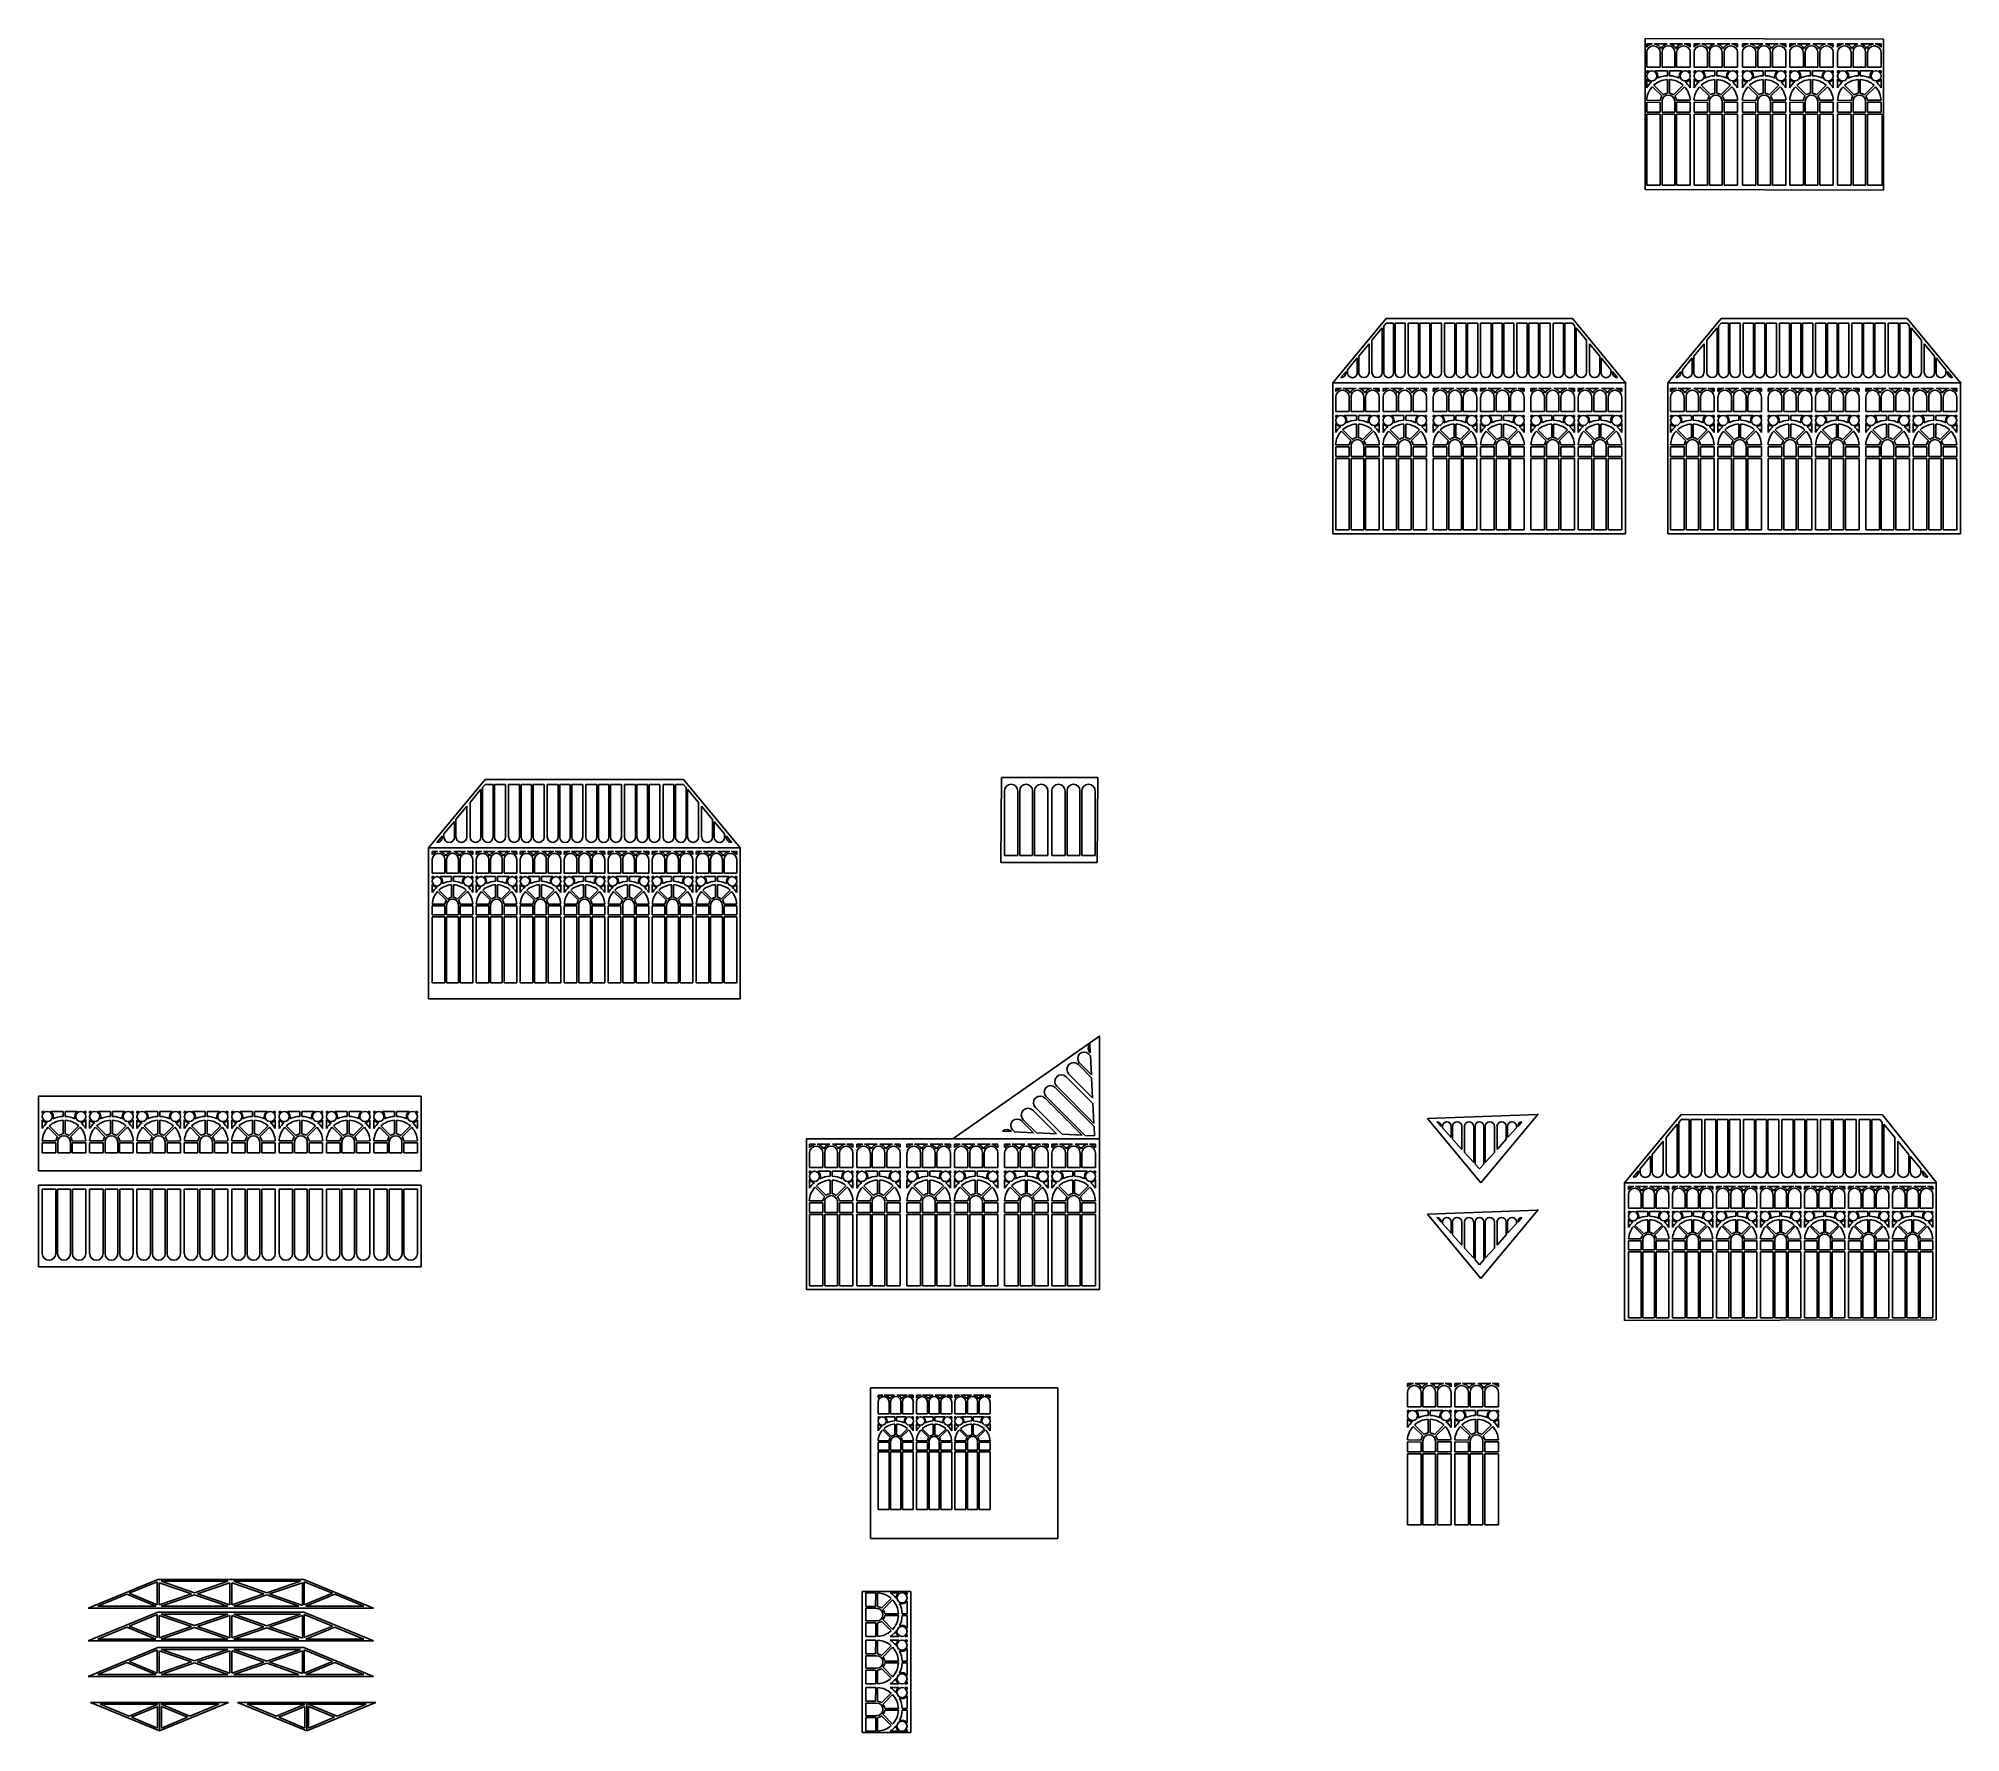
# Model space of a CAD drawing. Header units: centimetres. Extents: x 0 to 497, y 0 to 278.
# Drawn here: x 295.7 to 496.6, y 101.4 to 278.4 of the extents above; entities outside this region: 1.
import ezdxf

# ---------------------------------------------------------------- set-up
doc = ezdxf.new("R2010")
doc.units = ezdxf.units.CM
doc.header["$MEASUREMENT"] = 0
doc.layers.add('greenhouse v6_-04-t2', color=7, linetype='Continuous')
doc.layers.add('greenhouse v6_Sketch2', color=7, linetype='Continuous')

msp = doc.modelspace()

# ---------------------------------------------------------------- linework, layer by layer
at = {"layer": 'greenhouse v6_-04-t2'}
for p, q in [((463.6, 278.44), (463.6, 262.66)), ((488.52, 278.36), (463.6, 278.44)), ((463.77, 277.53), (463.77, 277.87)), ((463.77, 277.87), (464.39, 277.87)), ((464.57, 277.87), (465.9, 277.87)), ((466.19, 277.87), (467.52, 277.87)), ((467.7, 277.87), (468.32, 277.87)), ((468.32, 277.87), (468.32, 277.53)), ((468.72, 277.87), (469.34, 277.87)), ((468.72, 277.53), (468.72, 277.87)), ((469.52, 277.87), (470.85, 277.87)), ((471.14, 277.87), (472.47, 277.87)), ((472.65, 277.87), (473.27, 277.87)), ((473.27, 277.87), (473.27, 277.53)), ((473.77, 277.53), (473.77, 277.87)), ((473.77, 277.87), (474.39, 277.87)), ((474.57, 277.87), (475.9, 277.87)), ((476.19, 277.87), (477.52, 277.87)), ((477.7, 277.87), (478.32, 277.87)), ((478.32, 277.87), (478.32, 277.53)), ((478.72, 277.87), (479.34, 277.87)), ((478.72, 277.53), (478.72, 277.87)), ((479.52, 277.87), (480.85, 277.87)), ((481.14, 277.87), (482.47, 277.87)), ((482.65, 277.87), (483.27, 277.87)), ((483.27, 277.87), (483.27, 277.53)), ((483.72, 277.87), (484.34, 277.87)), ((483.72, 277.53), (483.72, 277.87)), ((484.52, 277.87), (485.85, 277.87)), ((486.14, 277.87), (487.47, 277.87)), ((487.65, 277.87), (488.27, 277.87)), ((488.27, 277.87), (488.27, 277.53)), ((488.52, 278.36), (488.52, 262.59)), ((463.77, 275.45), (463.77, 276.96)), ((465.19, 275.45), (463.77, 275.45)), ((465.19, 276.96), (465.19, 275.45)), ((465.39, 275.45), (465.39, 277.02)), ((466.7, 275.45), (465.39, 275.45)), ((466.7, 277.02), (466.7, 275.45)), ((466.9, 275.45), (466.9, 276.96)), ((468.32, 275.45), (466.9, 275.45)), ((468.32, 276.96), (468.32, 275.45)), ((468.72, 275.45), (468.72, 276.96)), ((470.14, 275.45), (468.72, 275.45)), ((470.14, 276.96), (470.14, 275.45)), ((470.34, 275.45), (470.34, 277.02)), ((471.65, 275.45), (470.34, 275.45)), ((471.65, 277.02), (471.65, 275.45)), ((471.85, 275.45), (471.85, 276.96)), ((473.27, 275.45), (471.85, 275.45)), ((473.27, 276.96), (473.27, 275.45)), ((473.77, 275.45), (473.77, 276.96)), ((475.19, 275.45), (473.77, 275.45)), ((475.19, 276.96), (475.19, 275.45)), ((475.39, 275.45), (475.39, 277.02)), ((476.7, 275.45), (475.39, 275.45)), ((476.7, 277.02), (476.7, 275.45)), ((476.9, 275.45), (476.9, 276.96)), ((478.32, 275.45), (476.9, 275.45)), ((478.32, 276.96), (478.32, 275.45)), ((478.72, 275.45), (478.72, 276.96)), ((480.14, 275.45), (478.72, 275.45)), ((480.14, 276.96), (480.14, 275.45)), ((480.34, 275.45), (480.34, 277.02)), ((481.65, 275.45), (480.34, 275.45)), ((481.65, 277.02), (481.65, 275.45)), ((481.85, 275.45), (481.85, 276.96)), ((483.27, 275.45), (481.85, 275.45)), ((483.27, 276.96), (483.27, 275.45)), ((483.72, 275.45), (483.72, 276.96)), ((485.14, 275.45), (483.72, 275.45)), ((485.14, 276.96), (485.14, 275.45)), ((485.34, 275.45), (485.34, 277.02)), ((486.65, 275.45), (485.34, 275.45)), ((486.65, 277.02), (486.65, 275.45)), ((486.85, 275.45), (486.85, 276.96)), ((488.27, 275.45), (486.85, 275.45)), ((488.27, 276.96), (488.27, 275.45)), ((463.77, 274.86), (463.77, 275.05)), ((463.77, 275.05), (463.96, 275.05)), ((463.77, 274.5), (463.77, 274.53)), ((463.77, 273.27), (463.77, 274.18)), ((464.28, 275.05), (464.32, 275.05)), ((464.36, 273.39), (465.37, 272.39)), ((465.51, 272.53), (464.5, 273.54)), ((464.64, 275.05), (465.94, 275.05)), ((465.94, 275.05), (465.94, 274.54)), ((465.94, 274.14), (465.94, 272.71)), ((466.14, 274.54), (466.14, 275.05)), ((466.14, 275.05), (467.45, 275.05)), ((466.14, 272.71), (466.14, 274.14)), ((467.59, 273.54), (466.58, 272.53)), ((466.72, 272.39), (467.73, 273.39)), ((467.77, 275.05), (467.81, 275.05)), ((468.13, 275.05), (468.32, 275.05)), ((468.32, 275.05), (468.32, 274.86)), ((468.32, 274.53), (468.32, 274.5)), ((468.32, 274.18), (468.32, 273.27)), ((468.72, 274.86), (468.72, 275.05)), ((468.72, 275.05), (468.91, 275.05)), ((468.72, 274.5), (468.72, 274.53)), ((468.72, 273.27), (468.72, 274.18)), ((469.23, 275.05), (469.27, 275.05)), ((469.31, 273.39), (470.32, 272.39)), ((470.46, 272.53), (469.45, 273.54)), ((469.59, 275.05), (470.89, 275.05)), ((470.89, 275.05), (470.89, 274.54)), ((470.89, 274.14), (470.89, 272.71)), ((471.09, 274.54), (471.09, 275.05)), ((471.09, 275.05), (472.4, 275.05)), ((471.09, 272.71), (471.09, 274.14)), ((472.54, 273.54), (471.53, 272.53)), ((471.67, 272.39), (472.68, 273.39)), ((472.72, 275.05), (472.76, 275.05)), ((473.08, 275.05), (473.27, 275.05)), ((473.27, 275.05), (473.27, 274.86)), ((473.27, 274.53), (473.27, 274.5)), ((473.27, 274.18), (473.27, 273.27)), ((473.77, 274.86), (473.77, 275.05)), ((473.77, 275.05), (473.96, 275.05)), ((473.77, 274.5), (473.77, 274.53)), ((473.77, 273.27), (473.77, 274.18)), ((474.28, 275.05), (474.32, 275.05)), ((474.36, 273.39), (475.37, 272.39)), ((475.51, 272.53), (474.5, 273.54)), ((474.64, 275.05), (475.94, 275.05)), ((475.94, 275.05), (475.94, 274.54)), ((475.94, 274.14), (475.94, 272.71)), ((476.14, 274.54), (476.14, 275.05)), ((476.14, 275.05), (477.45, 275.05)), ((476.14, 272.71), (476.14, 274.14)), ((477.59, 273.54), (476.58, 272.53)), ((476.72, 272.39), (477.73, 273.39)), ((477.77, 275.05), (477.81, 275.05)), ((478.13, 275.05), (478.32, 275.05)), ((478.32, 275.05), (478.32, 274.86)), ((478.32, 274.53), (478.32, 274.5)), ((478.32, 274.18), (478.32, 273.27)), ((478.72, 275.05), (478.91, 275.05)), ((478.72, 274.86), (478.72, 275.05)), ((478.72, 274.5), (478.72, 274.53)), ((478.72, 273.27), (478.72, 274.18)), ((479.23, 275.05), (479.27, 275.05)), ((479.31, 273.39), (480.32, 272.39)), ((480.46, 272.53), (479.45, 273.54)), ((479.59, 275.05), (480.89, 275.05)), ((480.89, 275.05), (480.89, 274.54)), ((480.89, 274.14), (480.89, 272.71)), ((481.09, 274.54), (481.09, 275.05)), ((481.09, 275.05), (482.4, 275.05)), ((481.09, 272.71), (481.09, 274.14)), ((482.54, 273.54), (481.53, 272.53)), ((481.67, 272.39), (482.68, 273.39)), ((482.72, 275.05), (482.76, 275.05)), ((483.08, 275.05), (483.27, 275.05)), ((483.27, 275.05), (483.27, 274.86)), ((483.27, 274.53), (483.27, 274.5)), ((483.27, 274.18), (483.27, 273.27)), ((483.72, 275.05), (483.91, 275.05)), ((483.72, 274.86), (483.72, 275.05)), ((483.72, 274.5), (483.72, 274.53)), ((483.72, 273.27), (483.72, 274.18)), ((484.23, 275.05), (484.27, 275.05)), ((484.31, 273.39), (485.32, 272.39)), ((485.46, 272.53), (484.45, 273.54)), ((484.59, 275.05), (485.89, 275.05)), ((485.89, 275.05), (485.89, 274.54)), ((485.89, 274.14), (485.89, 272.71)), ((486.09, 274.54), (486.09, 275.05)), ((486.09, 275.05), (487.4, 275.05)), ((486.09, 272.71), (486.09, 274.14)), ((487.54, 273.54), (486.53, 272.53)), ((486.67, 272.39), (487.68, 273.39)), ((487.72, 275.05), (487.76, 275.05)), ((488.08, 275.05), (488.27, 275.05)), ((488.27, 275.05), (488.27, 274.86)), ((488.27, 274.53), (488.27, 274.5)), ((488.27, 274.18), (488.27, 273.27)), ((465.19, 271.96), (463.77, 271.97)), ((463.77, 270.74), (463.77, 271.77)), ((463.77, 271.77), (465.19, 271.76)), ((465.19, 271.76), (465.19, 270.74)), ((465.39, 270.74), (465.39, 271.87)), ((466.7, 271.87), (466.7, 270.74)), ((468.32, 271.97), (466.9, 271.97)), ((466.9, 270.74), (466.9, 271.77)), ((466.9, 271.77), (468.32, 271.77)), ((468.32, 271.77), (468.32, 270.74)), ((470.14, 271.96), (468.72, 271.97)), ((468.72, 271.77), (470.14, 271.76)), ((468.72, 270.74), (468.72, 271.77)), ((470.14, 271.76), (470.14, 270.74)), ((470.34, 270.74), (470.34, 271.87)), ((471.65, 271.87), (471.65, 270.74)), ((473.27, 271.97), (471.85, 271.97)), ((471.85, 270.74), (471.85, 271.77)), ((471.85, 271.77), (473.27, 271.77)), ((473.27, 271.77), (473.27, 270.74)), ((475.19, 271.96), (473.77, 271.97)), ((473.77, 270.74), (473.77, 271.77)), ((473.77, 271.77), (475.19, 271.76)), ((475.19, 271.76), (475.19, 270.74)), ((475.39, 270.74), (475.39, 271.87)), ((476.7, 271.87), (476.7, 270.74)), ((478.32, 271.97), (476.9, 271.97)), ((476.9, 270.74), (476.9, 271.77)), ((476.9, 271.77), (478.32, 271.77)), ((478.32, 271.77), (478.32, 270.74)), ((480.14, 271.96), (478.72, 271.97)), ((478.72, 270.74), (478.72, 271.77)), ((478.72, 271.77), (480.14, 271.76)), ((480.14, 271.76), (480.14, 270.74)), ((480.34, 270.74), (480.34, 271.87)), ((481.65, 271.87), (481.65, 270.74)), ((483.27, 271.97), (481.85, 271.97)), ((481.85, 271.77), (483.27, 271.77)), ((481.85, 270.74), (481.85, 271.77)), ((483.27, 271.77), (483.27, 270.74)), ((485.14, 271.96), (483.72, 271.97)), ((483.72, 270.74), (483.72, 271.77)), ((483.72, 271.77), (485.14, 271.76)), ((485.14, 271.76), (485.14, 270.74)), ((485.34, 270.74), (485.34, 271.87)), ((486.65, 271.87), (486.65, 270.74)), ((488.27, 271.97), (486.85, 271.97)), ((486.85, 271.77), (488.27, 271.77)), ((486.85, 270.74), (486.85, 271.77)), ((488.27, 271.77), (488.27, 270.74)), ((465.19, 270.74), (463.77, 270.74)), ((463.77, 270.54), (465.19, 270.54)), ((463.77, 263.09), (463.77, 270.54)), ((465.19, 270.54), (465.19, 263.09)), ((466.7, 270.74), (465.39, 270.74)), ((465.39, 270.54), (466.7, 270.54)), ((465.39, 263.09), (465.39, 270.54)), ((466.7, 270.54), (466.7, 263.09)), ((468.32, 270.74), (466.9, 270.74)), ((466.9, 263.09), (466.9, 270.54)), ((466.9, 270.54), (468.32, 270.54)), ((468.32, 270.54), (468.32, 263.09)), ((470.14, 270.74), (468.72, 270.74)), ((468.72, 263.09), (468.72, 270.54)), ((468.72, 270.54), (470.14, 270.54)), ((470.14, 270.54), (470.14, 263.09)), ((471.65, 270.74), (470.34, 270.74)), ((470.34, 270.54), (471.65, 270.54)), ((470.34, 263.09), (470.34, 270.54)), ((471.65, 270.54), (471.65, 263.09)), ((473.27, 270.74), (471.85, 270.74)), ((471.85, 263.09), (471.85, 270.54)), ((471.85, 270.54), (473.27, 270.54)), ((473.27, 270.54), (473.27, 263.09)), ((475.19, 270.74), (473.77, 270.74)), ((473.77, 263.09), (473.77, 270.54)), ((473.77, 270.54), (475.19, 270.54)), ((475.19, 270.54), (475.19, 263.09)), ((476.7, 270.74), (475.39, 270.74)), ((475.39, 270.54), (476.7, 270.54)), ((475.39, 263.09), (475.39, 270.54)), ((476.7, 270.54), (476.7, 263.09)), ((478.32, 270.74), (476.9, 270.74)), ((476.9, 263.09), (476.9, 270.54)), ((476.9, 270.54), (478.32, 270.54)), ((478.32, 270.54), (478.32, 263.09)), ((480.14, 270.74), (478.72, 270.74)), ((478.72, 263.09), (478.72, 270.54)), ((478.72, 270.54), (480.14, 270.54)), ((480.14, 270.54), (480.14, 263.09)), ((481.65, 270.74), (480.34, 270.74)), ((480.34, 270.54), (481.65, 270.54)), ((480.34, 263.09), (480.34, 270.54)), ((481.65, 270.54), (481.65, 263.09)), ((483.27, 270.74), (481.85, 270.74)), ((481.85, 270.54), (483.27, 270.54)), ((481.85, 263.09), (481.85, 270.54)), ((483.27, 270.54), (483.27, 263.09)), ((485.14, 270.74), (483.72, 270.74)), ((483.72, 270.54), (485.14, 270.54)), ((483.72, 263.09), (483.72, 270.54)), ((485.14, 270.54), (485.14, 263.09)), ((486.65, 270.74), (485.34, 270.74)), ((485.34, 270.54), (486.65, 270.54)), ((485.34, 263.09), (485.34, 270.54)), ((486.65, 270.54), (486.65, 263.09)), ((488.27, 270.74), (486.85, 270.74)), ((486.85, 270.54), (488.38, 270.54)), ((486.85, 263.09), (486.85, 270.54)), ((488.38, 270.54), (488.38, 263.09)), ((463.6, 262.66), (488.52, 262.59)), ((465.19, 263.09), (463.77, 263.09)), ((466.7, 263.09), (465.39, 263.09)), ((468.32, 263.09), (466.9, 263.09)), ((470.14, 263.09), (468.72, 263.09)), ((471.65, 263.09), (470.34, 263.09)), ((473.27, 263.09), (471.85, 263.09)), ((475.19, 263.09), (473.77, 263.09)), ((476.7, 263.09), (475.39, 263.09)), ((478.32, 263.09), (476.9, 263.09)), ((480.14, 263.09), (478.72, 263.09)), ((481.65, 263.09), (480.34, 263.09)), ((483.27, 263.09), (481.85, 263.09)), ((485.14, 263.09), (483.72, 263.09)), ((486.65, 263.09), (485.34, 263.09)), ((488.38, 263.09), (486.85, 263.09)), ((430.97, 242.45), (436.54, 249.16)), ((436.54, 249.16), (456, 249.16)), ((461.57, 242.45), (456, 249.16)), ((465.97, 242.45), (471.54, 249.16)), ((471.54, 249.16), (491, 249.16)), ((496.57, 242.45), (491, 249.16)), ((435.06, 246.9), (436.14, 248.2)), ((436.14, 243.53), (436.14, 248.2)), ((436.29, 248.38), (436.54, 248.68)), ((436.29, 243.5), (436.29, 248.38)), ((437.32, 248.68), (436.54, 248.68)), ((437.32, 243.5), (437.32, 248.68)), ((438.54, 248.68), (437.47, 248.68)), ((437.47, 243.53), (437.47, 248.68)), ((438.54, 243.53), (438.54, 248.68)), ((439.92, 248.68), (438.85, 248.68)), ((438.85, 243.53), (438.85, 248.68)), ((439.92, 243.53), (439.92, 248.68)), ((441.1, 248.68), (440.08, 248.68)), ((440.08, 243.5), (440.08, 248.68)), ((441.1, 243.5), (441.1, 248.68)), ((442.33, 248.68), (441.26, 248.68)), ((441.26, 243.53), (441.26, 248.68)), ((442.33, 243.53), (442.33, 248.68)), ((442.64, 243.53), (442.64, 248.68)), ((443.71, 248.68), (442.64, 248.68)), ((443.71, 243.53), (443.71, 248.68)), ((444.89, 248.68), (443.86, 248.68)), ((443.86, 243.5), (443.86, 248.68)), ((444.89, 243.5), (444.89, 248.68)), ((446.12, 248.68), (445.04, 248.68)), ((445.04, 243.53), (445.04, 248.68)), ((446.12, 243.53), (446.12, 248.68)), ((447.5, 248.68), (446.42, 248.68)), ((446.42, 243.53), (446.42, 248.68)), ((447.5, 243.53), (447.5, 248.68)), ((448.68, 248.68), (447.65, 248.68)), ((447.65, 243.5), (447.65, 248.68)), ((448.68, 243.5), (448.68, 248.68)), ((449.9, 248.68), (448.83, 248.68)), ((448.83, 243.53), (448.83, 248.68)), ((449.9, 243.53), (449.9, 248.68)), ((451.28, 248.68), (450.21, 248.68)), ((450.21, 243.53), (450.21, 248.68)), ((451.28, 243.53), (451.28, 248.68)), ((452.46, 248.68), (451.44, 248.68)), ((451.44, 243.5), (451.44, 248.68)), ((452.46, 243.5), (452.46, 248.68)), ((453.69, 248.68), (452.62, 248.68)), ((452.62, 243.53), (452.62, 248.68)), ((453.69, 243.53), (453.69, 248.68)), ((455.07, 248.68), (454, 248.68)), ((454, 243.53), (454, 248.68)), ((455.07, 243.53), (455.07, 248.68)), ((455.22, 243.5), (455.22, 248.68)), ((456, 248.68), (455.22, 248.68)), ((456.25, 248.38), (456, 248.68)), ((456.25, 243.5), (456.25, 248.38)), ((457.48, 246.9), (456.4, 248.2)), ((456.4, 243.53), (456.4, 248.2)), ((470.06, 246.9), (471.14, 248.2)), ((471.14, 243.53), (471.14, 248.2)), ((471.29, 248.38), (471.54, 248.68)), ((471.29, 243.5), (471.29, 248.38)), ((472.32, 248.68), (471.54, 248.68)), ((472.32, 243.5), (472.32, 248.68)), ((472.47, 243.53), (472.47, 248.68)), ((473.54, 248.68), (472.47, 248.68)), ((473.54, 243.53), (473.54, 248.68)), ((474.92, 248.68), (473.85, 248.68)), ((473.85, 243.53), (473.85, 248.68)), ((474.92, 243.53), (474.92, 248.68)), ((476.1, 248.68), (475.08, 248.68)), ((475.08, 243.5), (475.08, 248.68)), ((476.1, 243.5), (476.1, 248.68)), ((476.26, 243.53), (476.26, 248.68)), ((477.33, 248.68), (476.26, 248.68)), ((477.33, 243.53), (477.33, 248.68)), ((477.64, 243.53), (477.64, 248.68)), ((478.71, 248.68), (477.64, 248.68)), ((478.71, 243.53), (478.71, 248.68)), ((478.86, 243.5), (478.86, 248.68)), ((479.89, 248.68), (478.86, 248.68)), ((479.89, 243.5), (479.89, 248.68)), ((480.04, 243.53), (480.04, 248.68)), ((481.12, 248.68), (480.04, 248.68)), ((481.12, 243.53), (481.12, 248.68)), ((481.42, 243.53), (481.42, 248.68)), ((482.5, 248.68), (481.42, 248.68)), ((482.5, 243.53), (482.5, 248.68)), ((483.68, 248.68), (482.65, 248.68)), ((482.65, 243.5), (482.65, 248.68)), ((483.68, 243.5), (483.68, 248.68)), ((484.9, 248.68), (483.83, 248.68)), ((483.83, 243.53), (483.83, 248.68)), ((484.9, 243.53), (484.9, 248.68)), ((486.28, 248.68), (485.21, 248.68)), ((485.21, 243.53), (485.21, 248.68)), ((486.28, 243.53), (486.28, 248.68)), ((486.44, 243.5), (486.44, 248.68)), ((487.46, 248.68), (486.44, 248.68)), ((487.46, 243.5), (487.46, 248.68)), ((488.69, 248.68), (487.62, 248.68)), ((487.62, 243.53), (487.62, 248.68)), ((488.69, 243.53), (488.69, 248.68)), ((489, 243.53), (489, 248.68)), ((490.07, 248.68), (489, 248.68)), ((490.07, 243.53), (490.07, 248.68)), ((490.22, 243.5), (490.22, 248.68)), ((491, 248.68), (490.22, 248.68)), ((491.25, 248.38), (491, 248.68)), ((491.25, 243.5), (491.25, 248.38)), ((491.4, 243.53), (491.4, 248.2)), ((492.48, 246.9), (491.4, 248.2)), ((432.5, 243.82), (433.53, 245.06)), ((433.53, 243.5), (433.53, 245.06)), ((433.68, 245.24), (434.76, 246.54)), ((433.68, 243.53), (433.68, 245.24)), ((434.76, 243.53), (434.76, 246.54)), ((435.06, 243.53), (435.06, 246.9)), ((457.48, 243.53), (457.48, 246.9)), ((458.86, 245.24), (457.78, 246.54)), ((457.78, 243.53), (457.78, 246.54)), ((458.86, 243.53), (458.86, 245.24)), ((460.04, 243.82), (459.01, 245.06)), ((459.01, 243.5), (459.01, 245.06)), ((467.5, 243.82), (468.53, 245.06)), ((468.53, 243.5), (468.53, 245.06)), ((468.68, 245.24), (469.76, 246.54)), ((468.68, 243.53), (468.68, 245.24)), ((469.76, 243.53), (469.76, 246.54)), ((470.06, 243.53), (470.06, 246.9)), ((492.48, 243.53), (492.48, 246.9)), ((492.78, 243.53), (492.78, 246.54)), ((493.86, 245.24), (492.78, 246.54)), ((493.86, 243.53), (493.86, 245.24)), ((495.04, 243.82), (494.01, 245.06)), ((494.01, 243.5), (494.01, 245.06)), ((431.81, 242.99), (432.35, 243.64)), ((432.35, 243.53), (432.35, 243.64)), ((432.5, 243.5), (432.5, 243.82)), ((460.04, 243.5), (460.04, 243.82)), ((460.19, 243.53), (460.19, 243.64)), ((460.73, 242.99), (460.19, 243.64)), ((466.81, 242.99), (467.35, 243.64)), ((467.35, 243.53), (467.35, 243.64)), ((467.5, 243.5), (467.5, 243.82)), ((495.04, 243.5), (495.04, 243.82)), ((495.19, 243.53), (495.19, 243.64)), ((495.73, 242.99), (495.19, 243.64)), ((441.17, 242.45), (430.97, 242.45)), ((430.97, 242.45), (430.97, 226.68)), ((431.27, 241.53), (431.27, 241.87)), ((431.27, 241.87), (431.89, 241.87)), ((432.07, 241.87), (433.4, 241.87)), ((433.69, 241.87), (435.02, 241.87)), ((435.2, 241.87), (435.82, 241.87)), ((435.82, 241.87), (435.82, 241.53)), ((436.22, 241.53), (436.22, 241.87)), ((436.22, 241.87), (436.84, 241.87)), ((437.02, 241.87), (438.35, 241.87)), ((438.64, 241.87), (439.97, 241.87)), ((440.15, 241.87), (440.77, 241.87)), ((440.77, 241.87), (440.77, 241.53)), ((451.37, 242.45), (441.17, 242.45)), ((441.47, 241.53), (441.47, 241.87)), ((441.47, 241.87), (442.09, 241.87)), ((442.27, 241.87), (443.6, 241.87)), ((443.89, 241.87), (445.22, 241.87)), ((445.4, 241.87), (446.02, 241.87)), ((446.02, 241.87), (446.02, 241.53)), ((446.42, 241.87), (447.04, 241.87)), ((446.42, 241.53), (446.42, 241.87)), ((447.22, 241.87), (448.55, 241.87)), ((448.84, 241.87), (450.17, 241.87)), ((450.35, 241.87), (450.97, 241.87)), ((450.97, 241.87), (450.97, 241.53)), ((461.57, 242.45), (451.37, 242.45)), ((451.67, 241.53), (451.67, 241.87)), ((451.67, 241.87), (452.29, 241.87)), ((452.47, 241.87), (453.8, 241.87)), ((454.09, 241.87), (455.42, 241.87)), ((455.6, 241.87), (456.22, 241.87)), ((456.22, 241.87), (456.22, 241.53)), ((456.62, 241.53), (456.62, 241.87)), ((456.62, 241.87), (457.24, 241.87)), ((457.42, 241.87), (458.75, 241.87)), ((459.04, 241.87), (460.37, 241.87)), ((460.55, 241.87), (461.17, 241.87)), ((461.17, 241.87), (461.17, 241.53)), ((461.57, 242.45), (461.57, 226.68)), ((476.17, 242.45), (465.97, 242.45)), ((465.97, 242.45), (465.97, 226.68)), ((466.27, 241.87), (466.89, 241.87)), ((466.27, 241.53), (466.27, 241.87)), ((467.07, 241.87), (468.4, 241.87)), ((468.69, 241.87), (470.02, 241.87)), ((470.2, 241.87), (470.82, 241.87)), ((470.82, 241.87), (470.82, 241.53)), ((471.22, 241.87), (471.84, 241.87)), ((471.22, 241.53), (471.22, 241.87)), ((472.02, 241.87), (473.35, 241.87)), ((473.64, 241.87), (474.97, 241.87)), ((475.15, 241.87), (475.77, 241.87)), ((475.77, 241.87), (475.77, 241.53)), ((486.37, 242.45), (476.17, 242.45)), ((476.47, 241.53), (476.47, 241.87)), ((476.47, 241.87), (477.09, 241.87)), ((477.27, 241.87), (478.6, 241.87)), ((478.89, 241.87), (480.22, 241.87)), ((480.4, 241.87), (481.02, 241.87)), ((481.02, 241.87), (481.02, 241.53)), ((481.42, 241.87), (482.04, 241.87)), ((481.42, 241.53), (481.42, 241.87)), ((482.22, 241.87), (483.55, 241.87)), ((483.84, 241.87), (485.17, 241.87)), ((485.35, 241.87), (485.97, 241.87)), ((485.97, 241.87), (485.97, 241.53)), ((496.57, 242.45), (486.37, 242.45)), ((486.67, 241.87), (487.29, 241.87)), ((486.67, 241.53), (486.67, 241.87)), ((487.47, 241.87), (488.8, 241.87)), ((489.09, 241.87), (490.42, 241.87)), ((490.6, 241.87), (491.22, 241.87)), ((491.22, 241.87), (491.22, 241.53)), ((491.62, 241.53), (491.62, 241.87)), ((491.62, 241.87), (492.24, 241.87)), ((492.42, 241.87), (493.75, 241.87)), ((494.04, 241.87), (495.37, 241.87)), ((495.55, 241.87), (496.17, 241.87)), ((496.17, 241.87), (496.17, 241.53)), ((496.57, 242.45), (496.57, 226.68)), ((431.27, 239.45), (431.27, 240.96)), ((432.69, 239.45), (431.27, 239.45)), ((431.27, 238.86), (431.27, 239.05)), ((431.27, 239.05), (431.46, 239.05)), ((431.78, 239.05), (431.82, 239.05)), ((432.14, 239.05), (433.44, 239.05)), ((432.69, 240.96), (432.69, 239.45)), ((432.89, 239.45), (432.89, 241.02)), ((434.2, 239.45), (432.89, 239.45)), ((433.44, 239.05), (433.44, 238.54)), ((433.64, 239.05), (434.95, 239.05)), ((433.64, 238.54), (433.64, 239.05)), ((434.2, 241.02), (434.2, 239.45)), ((434.4, 239.45), (434.4, 240.96)), ((435.82, 239.45), (434.4, 239.45)), ((435.27, 239.05), (435.31, 239.05)), ((435.63, 239.05), (435.82, 239.05)), ((435.82, 240.96), (435.82, 239.45)), ((435.82, 239.05), (435.82, 238.86)), ((436.22, 239.45), (436.22, 240.96)), ((437.64, 239.45), (436.22, 239.45)), ((436.22, 238.86), (436.22, 239.05)), ((436.22, 239.05), (436.41, 239.05)), ((436.73, 239.05), (436.77, 239.05)), ((437.09, 239.05), (438.39, 239.05)), ((437.64, 240.96), (437.64, 239.45)), ((437.84, 239.45), (437.84, 241.02)), ((439.15, 239.45), (437.84, 239.45)), ((438.39, 239.05), (438.39, 238.54)), ((438.59, 239.05), (439.9, 239.05)), ((438.59, 238.54), (438.59, 239.05)), ((439.15, 241.02), (439.15, 239.45)), ((439.35, 239.45), (439.35, 240.96)), ((440.77, 239.45), (439.35, 239.45)), ((440.22, 239.05), (440.26, 239.05)), ((440.58, 239.05), (440.77, 239.05)), ((440.77, 240.96), (440.77, 239.45)), ((440.77, 239.05), (440.77, 238.86)), ((441.47, 239.45), (441.47, 240.96)), ((442.89, 239.45), (441.47, 239.45)), ((441.47, 238.86), (441.47, 239.05)), ((441.47, 239.05), (441.66, 239.05)), ((441.98, 239.05), (442.02, 239.05)), ((442.34, 239.05), (443.64, 239.05)), ((442.89, 240.96), (442.89, 239.45)), ((443.09, 239.45), (443.09, 241.02)), ((444.4, 239.45), (443.09, 239.45)), ((443.64, 239.05), (443.64, 238.54)), ((443.84, 238.54), (443.84, 239.05)), ((443.84, 239.05), (445.15, 239.05)), ((444.4, 241.02), (444.4, 239.45)), ((444.6, 239.45), (444.6, 240.96)), ((446.02, 239.45), (444.6, 239.45)), ((445.47, 239.05), (445.51, 239.05)), ((445.83, 239.05), (446.02, 239.05)), ((446.02, 240.96), (446.02, 239.45)), ((446.02, 239.05), (446.02, 238.86)), ((446.42, 239.45), (446.42, 240.96)), ((447.84, 239.45), (446.42, 239.45)), ((446.42, 239.05), (446.61, 239.05)), ((446.42, 238.86), (446.42, 239.05)), ((446.93, 239.05), (446.97, 239.05)), ((447.29, 239.05), (448.59, 239.05)), ((447.84, 240.96), (447.84, 239.45)), ((448.04, 239.45), (448.04, 241.02)), ((449.35, 239.45), (448.04, 239.45)), ((448.59, 239.05), (448.59, 238.54)), ((448.79, 238.54), (448.79, 239.05)), ((448.79, 239.05), (450.1, 239.05)), ((449.35, 241.02), (449.35, 239.45)), ((449.55, 239.45), (449.55, 240.96)), ((450.97, 239.45), (449.55, 239.45)), ((450.42, 239.05), (450.46, 239.05)), ((450.78, 239.05), (450.97, 239.05)), ((450.97, 240.96), (450.97, 239.45)), ((450.97, 239.05), (450.97, 238.86)), ((451.67, 239.45), (451.67, 240.96)), ((453.09, 239.45), (451.67, 239.45)), ((451.67, 239.05), (451.86, 239.05)), ((451.67, 238.86), (451.67, 239.05)), ((452.18, 239.05), (452.22, 239.05)), ((452.54, 239.05), (453.84, 239.05)), ((453.09, 240.96), (453.09, 239.45)), ((453.29, 239.45), (453.29, 241.02)), ((454.6, 239.45), (453.29, 239.45)), ((453.84, 239.05), (453.84, 238.54)), ((454.04, 238.54), (454.04, 239.05)), ((454.04, 239.05), (455.35, 239.05)), ((454.6, 241.02), (454.6, 239.45)), ((454.8, 239.45), (454.8, 240.96)), ((456.22, 239.45), (454.8, 239.45)), ((455.67, 239.05), (455.71, 239.05)), ((456.03, 239.05), (456.22, 239.05)), ((456.22, 240.96), (456.22, 239.45)), ((456.22, 239.05), (456.22, 238.86)), ((456.62, 239.45), (456.62, 240.96)), ((458.04, 239.45), (456.62, 239.45)), ((456.62, 239.05), (456.81, 239.05)), ((456.62, 238.86), (456.62, 239.05)), ((457.13, 239.05), (457.17, 239.05)), ((457.49, 239.05), (458.79, 239.05)), ((458.04, 240.96), (458.04, 239.45)), ((458.24, 239.45), (458.24, 241.02)), ((459.55, 239.45), (458.24, 239.45)), ((458.79, 239.05), (458.79, 238.54)), ((458.99, 238.54), (458.99, 239.05)), ((458.99, 239.05), (460.3, 239.05)), ((459.55, 241.02), (459.55, 239.45)), ((459.75, 239.45), (459.75, 240.96)), ((461.17, 239.45), (459.75, 239.45)), ((460.62, 239.05), (460.66, 239.05)), ((460.98, 239.05), (461.17, 239.05)), ((461.17, 240.96), (461.17, 239.45)), ((461.17, 239.05), (461.17, 238.86)), ((466.27, 239.45), (466.27, 240.96)), ((467.69, 239.45), (466.27, 239.45)), ((466.27, 238.86), (466.27, 239.05)), ((466.27, 239.05), (466.46, 239.05)), ((466.78, 239.05), (466.82, 239.05)), ((467.14, 239.05), (468.44, 239.05)), ((467.69, 240.96), (467.69, 239.45)), ((467.89, 239.45), (467.89, 241.02)), ((469.2, 239.45), (467.89, 239.45)), ((468.44, 239.05), (468.44, 238.54)), ((468.64, 238.54), (468.64, 239.05)), ((468.64, 239.05), (469.95, 239.05)), ((469.2, 241.02), (469.2, 239.45)), ((469.4, 239.45), (469.4, 240.96)), ((470.82, 239.45), (469.4, 239.45)), ((470.27, 239.05), (470.31, 239.05)), ((470.63, 239.05), (470.82, 239.05)), ((470.82, 240.96), (470.82, 239.45)), ((470.82, 239.05), (470.82, 238.86)), ((471.22, 239.45), (471.22, 240.96)), ((472.64, 239.45), (471.22, 239.45)), ((471.22, 238.86), (471.22, 239.05)), ((471.22, 239.05), (471.41, 239.05)), ((471.73, 239.05), (471.77, 239.05)), ((472.09, 239.05), (473.39, 239.05)), ((472.64, 240.96), (472.64, 239.45)), ((472.84, 239.45), (472.84, 241.02)), ((474.15, 239.45), (472.84, 239.45)), ((473.39, 239.05), (473.39, 238.54)), ((473.59, 238.54), (473.59, 239.05)), ((473.59, 239.05), (474.9, 239.05)), ((474.15, 241.02), (474.15, 239.45)), ((474.35, 239.45), (474.35, 240.96)), ((475.77, 239.45), (474.35, 239.45)), ((475.22, 239.05), (475.26, 239.05)), ((475.58, 239.05), (475.77, 239.05)), ((475.77, 240.96), (475.77, 239.45)), ((475.77, 239.05), (475.77, 238.86)), ((476.47, 239.45), (476.47, 240.96)), ((477.89, 239.45), (476.47, 239.45)), ((476.47, 238.86), (476.47, 239.05)), ((476.47, 239.05), (476.66, 239.05)), ((476.98, 239.05), (477.02, 239.05)), ((477.34, 239.05), (478.64, 239.05)), ((477.89, 240.96), (477.89, 239.45)), ((478.09, 239.45), (478.09, 241.02)), ((479.4, 239.45), (478.09, 239.45)), ((478.64, 239.05), (478.64, 238.54)), ((478.84, 239.05), (480.15, 239.05)), ((478.84, 238.54), (478.84, 239.05)), ((479.4, 241.02), (479.4, 239.45)), ((479.6, 239.45), (479.6, 240.96)), ((481.02, 239.45), (479.6, 239.45)), ((480.47, 239.05), (480.51, 239.05)), ((480.83, 239.05), (481.02, 239.05)), ((481.02, 240.96), (481.02, 239.45)), ((481.02, 239.05), (481.02, 238.86)), ((481.42, 239.45), (481.42, 240.96)), ((482.84, 239.45), (481.42, 239.45)), ((481.42, 238.86), (481.42, 239.05)), ((481.42, 239.05), (481.61, 239.05)), ((481.93, 239.05), (481.97, 239.05)), ((482.29, 239.05), (483.59, 239.05)), ((482.84, 240.96), (482.84, 239.45)), ((483.04, 239.45), (483.04, 241.02)), ((484.35, 239.45), (483.04, 239.45)), ((483.59, 239.05), (483.59, 238.54)), ((483.79, 239.05), (485.1, 239.05)), ((483.79, 238.54), (483.79, 239.05)), ((484.35, 241.02), (484.35, 239.45)), ((484.55, 239.45), (484.55, 240.96)), ((485.97, 239.45), (484.55, 239.45)), ((485.42, 239.05), (485.46, 239.05)), ((485.78, 239.05), (485.97, 239.05)), ((485.97, 240.96), (485.97, 239.45)), ((485.97, 239.05), (485.97, 238.86)), ((486.67, 239.45), (486.67, 240.96)), ((488.09, 239.45), (486.67, 239.45)), ((486.67, 238.86), (486.67, 239.05)), ((486.67, 239.05), (486.86, 239.05)), ((487.18, 239.05), (487.22, 239.05)), ((487.54, 239.05), (488.84, 239.05)), ((488.09, 240.96), (488.09, 239.45)), ((488.29, 239.45), (488.29, 241.02)), ((489.6, 239.45), (488.29, 239.45)), ((488.84, 239.05), (488.84, 238.54)), ((489.04, 239.05), (490.35, 239.05)), ((489.04, 238.54), (489.04, 239.05)), ((489.6, 241.02), (489.6, 239.45)), ((489.8, 239.45), (489.8, 240.96)), ((491.22, 239.45), (489.8, 239.45)), ((490.67, 239.05), (490.71, 239.05)), ((491.03, 239.05), (491.22, 239.05)), ((491.22, 240.96), (491.22, 239.45)), ((491.22, 239.05), (491.22, 238.86)), ((491.62, 239.45), (491.62, 240.96)), ((493.04, 239.45), (491.62, 239.45)), ((491.62, 239.05), (491.81, 239.05)), ((491.62, 238.86), (491.62, 239.05)), ((492.13, 239.05), (492.17, 239.05)), ((492.49, 239.05), (493.79, 239.05)), ((493.04, 240.96), (493.04, 239.45)), ((493.24, 239.45), (493.24, 241.02)), ((494.55, 239.45), (493.24, 239.45)), ((493.79, 239.05), (493.79, 238.54)), ((493.99, 239.05), (495.3, 239.05)), ((493.99, 238.54), (493.99, 239.05)), ((494.55, 241.02), (494.55, 239.45)), ((494.75, 239.45), (494.75, 240.96)), ((496.17, 239.45), (494.75, 239.45)), ((495.62, 239.05), (495.66, 239.05)), ((495.98, 239.05), (496.17, 239.05)), ((496.17, 240.96), (496.17, 239.45)), ((496.17, 239.05), (496.17, 238.86)), ((431.27, 238.5), (431.27, 238.53)), ((431.27, 237.27), (431.27, 238.18)), ((431.86, 237.39), (432.87, 236.39)), ((433.01, 236.53), (432, 237.54)), ((433.44, 238.14), (433.44, 236.71)), ((433.64, 236.71), (433.64, 238.14)), ((435.09, 237.54), (434.08, 236.53)), ((434.22, 236.39), (435.23, 237.39)), ((435.82, 238.53), (435.82, 238.5)), ((435.82, 238.18), (435.82, 237.27)), ((436.22, 238.5), (436.22, 238.53)), ((436.22, 237.27), (436.22, 238.18)), ((436.81, 237.39), (437.82, 236.39)), ((437.96, 236.53), (436.95, 237.54)), ((438.39, 238.14), (438.39, 236.71)), ((438.59, 236.71), (438.59, 238.14)), ((440.04, 237.54), (439.03, 236.53)), ((439.17, 236.39), (440.18, 237.39)), ((440.77, 238.53), (440.77, 238.5)), ((440.77, 238.18), (440.77, 237.27)), ((441.47, 238.5), (441.47, 238.53)), ((441.47, 237.27), (441.47, 238.18)), ((442.06, 237.39), (443.07, 236.39)), ((443.21, 236.53), (442.2, 237.54)), ((443.64, 238.14), (443.64, 236.71)), ((443.84, 236.71), (443.84, 238.14)), ((445.29, 237.54), (444.28, 236.53)), ((444.42, 236.39), (445.43, 237.39)), ((446.02, 238.53), (446.02, 238.5)), ((446.02, 238.18), (446.02, 237.27)), ((446.42, 238.5), (446.42, 238.53)), ((446.42, 237.27), (446.42, 238.18)), ((447.01, 237.39), (448.02, 236.39)), ((448.16, 236.53), (447.15, 237.54)), ((448.59, 238.14), (448.59, 236.71)), ((448.79, 236.71), (448.79, 238.14)), ((450.24, 237.54), (449.23, 236.53)), ((449.37, 236.39), (450.38, 237.39)), ((450.97, 238.53), (450.97, 238.5)), ((450.97, 238.18), (450.97, 237.27)), ((451.67, 238.5), (451.67, 238.53)), ((451.67, 237.27), (451.67, 238.18)), ((452.26, 237.39), (453.27, 236.39)), ((453.41, 236.53), (452.4, 237.54)), ((453.84, 238.14), (453.84, 236.71)), ((454.04, 236.71), (454.04, 238.14)), ((455.49, 237.54), (454.48, 236.53)), ((454.62, 236.39), (455.63, 237.39)), ((456.22, 238.53), (456.22, 238.5)), ((456.22, 238.18), (456.22, 237.27)), ((456.62, 238.5), (456.62, 238.53)), ((456.62, 237.27), (456.62, 238.18)), ((457.21, 237.39), (458.22, 236.39)), ((458.36, 236.53), (457.35, 237.54)), ((458.79, 238.14), (458.79, 236.71)), ((458.99, 236.71), (458.99, 238.14)), ((460.44, 237.54), (459.43, 236.53)), ((459.57, 236.39), (460.58, 237.39)), ((461.17, 238.53), (461.17, 238.5)), ((461.17, 238.18), (461.17, 237.27)), ((466.27, 238.5), (466.27, 238.53)), ((466.27, 237.27), (466.27, 238.18)), ((466.86, 237.39), (467.87, 236.39)), ((468.01, 236.53), (467, 237.54)), ((468.44, 238.14), (468.44, 236.71)), ((468.64, 236.71), (468.64, 238.14)), ((470.09, 237.54), (469.08, 236.53)), ((469.22, 236.39), (470.23, 237.39)), ((470.82, 238.53), (470.82, 238.5)), ((470.82, 238.18), (470.82, 237.27)), ((471.22, 238.5), (471.22, 238.53)), ((471.22, 237.27), (471.22, 238.18)), ((471.81, 237.39), (472.82, 236.39)), ((472.96, 236.53), (471.95, 237.54)), ((473.39, 238.14), (473.39, 236.71)), ((473.59, 236.71), (473.59, 238.14)), ((475.04, 237.54), (474.03, 236.53)), ((474.17, 236.39), (475.18, 237.39)), ((475.77, 238.53), (475.77, 238.5)), ((475.77, 238.18), (475.77, 237.27)), ((476.47, 238.5), (476.47, 238.53)), ((476.47, 237.27), (476.47, 238.18)), ((477.06, 237.39), (478.07, 236.39)), ((478.21, 236.53), (477.2, 237.54)), ((478.64, 238.14), (478.64, 236.71)), ((478.84, 236.71), (478.84, 238.14)), ((480.29, 237.54), (479.28, 236.53)), ((479.42, 236.39), (480.43, 237.39)), ((481.02, 238.53), (481.02, 238.5)), ((481.02, 238.18), (481.02, 237.27)), ((481.42, 238.5), (481.42, 238.53)), ((481.42, 237.27), (481.42, 238.18)), ((482.01, 237.39), (483.02, 236.39)), ((483.16, 236.53), (482.15, 237.54)), ((483.59, 238.14), (483.59, 236.71)), ((483.79, 236.71), (483.79, 238.14)), ((485.24, 237.54), (484.23, 236.53)), ((484.37, 236.39), (485.38, 237.39)), ((485.97, 238.53), (485.97, 238.5)), ((485.97, 238.18), (485.97, 237.27)), ((486.67, 238.5), (486.67, 238.53)), ((486.67, 237.27), (486.67, 238.18)), ((487.26, 237.39), (488.27, 236.39)), ((488.41, 236.53), (487.4, 237.54)), ((488.84, 238.14), (488.84, 236.71)), ((489.04, 236.71), (489.04, 238.14)), ((490.49, 237.54), (489.48, 236.53)), ((489.62, 236.39), (490.63, 237.39)), ((491.22, 238.53), (491.22, 238.5)), ((491.22, 238.18), (491.22, 237.27)), ((491.62, 238.5), (491.62, 238.53)), ((491.62, 237.27), (491.62, 238.18)), ((492.21, 237.39), (493.22, 236.39)), ((493.36, 236.53), (492.35, 237.54)), ((493.79, 238.14), (493.79, 236.71)), ((493.99, 236.71), (493.99, 238.14)), ((495.44, 237.54), (494.43, 236.53)), ((494.57, 236.39), (495.58, 237.39)), ((496.17, 238.53), (496.17, 238.5)), ((496.17, 238.18), (496.17, 237.27)), ((432.69, 235.96), (431.27, 235.97)), ((431.27, 234.74), (431.27, 235.77)), ((431.27, 235.77), (432.69, 235.76)), ((432.69, 235.76), (432.69, 234.74)), ((432.89, 234.74), (432.89, 235.87)), ((434.2, 235.87), (434.2, 234.74)), ((435.82, 235.97), (434.4, 235.97)), ((434.4, 234.74), (434.4, 235.77)), ((434.4, 235.77), (435.82, 235.77)), ((435.82, 235.77), (435.82, 234.74)), ((437.64, 235.96), (436.22, 235.97)), ((436.22, 234.74), (436.22, 235.77)), ((436.22, 235.77), (437.64, 235.76)), ((437.64, 235.76), (437.64, 234.74)), ((437.84, 234.74), (437.84, 235.87)), ((439.15, 235.87), (439.15, 234.74)), ((440.77, 235.97), (439.35, 235.97)), ((439.35, 235.77), (440.77, 235.77)), ((439.35, 234.74), (439.35, 235.77)), ((440.77, 235.77), (440.77, 234.74)), ((442.89, 235.96), (441.47, 235.97)), ((441.47, 235.77), (442.89, 235.76)), ((441.47, 234.74), (441.47, 235.77)), ((442.89, 235.76), (442.89, 234.74)), ((443.09, 234.74), (443.09, 235.87)), ((444.4, 235.87), (444.4, 234.74)), ((446.02, 235.97), (444.6, 235.97)), ((444.6, 235.77), (446.02, 235.77)), ((444.6, 234.74), (444.6, 235.77)), ((446.02, 235.77), (446.02, 234.74)), ((447.84, 235.96), (446.42, 235.97)), ((446.42, 234.74), (446.42, 235.77)), ((446.42, 235.77), (447.84, 235.76)), ((447.84, 235.76), (447.84, 234.74)), ((448.04, 234.74), (448.04, 235.87)), ((449.35, 235.87), (449.35, 234.74)), ((450.97, 235.97), (449.55, 235.97)), ((449.55, 234.74), (449.55, 235.77)), ((449.55, 235.77), (450.97, 235.77)), ((450.97, 235.77), (450.97, 234.74)), ((453.09, 235.96), (451.67, 235.97)), ((451.67, 234.74), (451.67, 235.77)), ((451.67, 235.77), (453.09, 235.76)), ((453.09, 235.76), (453.09, 234.74)), ((453.29, 234.74), (453.29, 235.87)), ((454.6, 235.87), (454.6, 234.74)), ((456.22, 235.97), (454.8, 235.97)), ((454.8, 234.74), (454.8, 235.77)), ((454.8, 235.77), (456.22, 235.77)), ((456.22, 235.77), (456.22, 234.74)), ((458.04, 235.96), (456.62, 235.97)), ((456.62, 234.74), (456.62, 235.77)), ((456.62, 235.77), (458.04, 235.76)), ((458.04, 235.76), (458.04, 234.74)), ((458.24, 234.74), (458.24, 235.87)), ((459.55, 235.87), (459.55, 234.74)), ((461.17, 235.97), (459.75, 235.97)), ((459.75, 234.74), (459.75, 235.77)), ((459.75, 235.77), (461.17, 235.77)), ((461.17, 235.77), (461.17, 234.74)), ((467.69, 235.96), (466.27, 235.97)), ((466.27, 234.74), (466.27, 235.77)), ((466.27, 235.77), (467.69, 235.76)), ((467.69, 235.76), (467.69, 234.74)), ((467.89, 234.74), (467.89, 235.87)), ((469.2, 235.87), (469.2, 234.74)), ((470.82, 235.97), (469.4, 235.97)), ((469.4, 234.74), (469.4, 235.77)), ((469.4, 235.77), (470.82, 235.77)), ((470.82, 235.77), (470.82, 234.74)), ((472.64, 235.96), (471.22, 235.97)), ((471.22, 235.77), (472.64, 235.76)), ((471.22, 234.74), (471.22, 235.77)), ((472.64, 235.76), (472.64, 234.74)), ((472.84, 234.74), (472.84, 235.87)), ((474.15, 235.87), (474.15, 234.74)), ((475.77, 235.97), (474.35, 235.97)), ((474.35, 235.77), (475.77, 235.77)), ((474.35, 234.74), (474.35, 235.77)), ((475.77, 235.77), (475.77, 234.74)), ((477.89, 235.96), (476.47, 235.97)), ((476.47, 235.77), (477.89, 235.76)), ((476.47, 234.74), (476.47, 235.77)), ((477.89, 235.76), (477.89, 234.74)), ((478.09, 234.74), (478.09, 235.87)), ((479.4, 235.87), (479.4, 234.74)), ((481.02, 235.97), (479.6, 235.97)), ((479.6, 234.74), (479.6, 235.77)), ((479.6, 235.77), (481.02, 235.77)), ((481.02, 235.77), (481.02, 234.74)), ((482.84, 235.96), (481.42, 235.97)), ((481.42, 234.74), (481.42, 235.77)), ((481.42, 235.77), (482.84, 235.76)), ((482.84, 235.76), (482.84, 234.74)), ((483.04, 234.74), (483.04, 235.87)), ((484.35, 235.87), (484.35, 234.74)), ((485.97, 235.97), (484.55, 235.97)), ((484.55, 235.77), (485.97, 235.77)), ((484.55, 234.74), (484.55, 235.77)), ((485.97, 235.77), (485.97, 234.74)), ((488.09, 235.96), (486.67, 235.97)), ((486.67, 235.77), (488.09, 235.76)), ((486.67, 234.74), (486.67, 235.77)), ((488.09, 235.76), (488.09, 234.74)), ((488.29, 234.74), (488.29, 235.87)), ((489.6, 235.87), (489.6, 234.74)), ((491.22, 235.97), (489.8, 235.97)), ((489.8, 234.74), (489.8, 235.77)), ((489.8, 235.77), (491.22, 235.77)), ((491.22, 235.77), (491.22, 234.74)), ((493.04, 235.96), (491.62, 235.97)), ((491.62, 234.74), (491.62, 235.77)), ((491.62, 235.77), (493.04, 235.76)), ((493.04, 235.76), (493.04, 234.74)), ((493.24, 234.74), (493.24, 235.87)), ((494.55, 235.87), (494.55, 234.74)), ((496.17, 235.97), (494.75, 235.97)), ((494.75, 235.77), (496.17, 235.77)), ((494.75, 234.74), (494.75, 235.77)), ((496.17, 235.77), (496.17, 234.74)), ((432.69, 234.74), (431.27, 234.74)), ((431.27, 234.54), (432.69, 234.54)), ((431.27, 227.09), (431.27, 234.54)), ((432.69, 234.54), (432.69, 227.09)), ((434.2, 234.74), (432.89, 234.74)), ((432.89, 227.09), (432.89, 234.54)), ((432.89, 234.54), (434.2, 234.54)), ((434.2, 234.54), (434.2, 227.09)), ((435.82, 234.74), (434.4, 234.74)), ((434.4, 234.54), (435.82, 234.54)), ((434.4, 227.09), (434.4, 234.54)), ((435.82, 234.54), (435.82, 227.09)), ((437.64, 234.74), (436.22, 234.74)), ((436.22, 227.09), (436.22, 234.54)), ((436.22, 234.54), (437.64, 234.54)), ((437.64, 234.54), (437.64, 227.09)), ((439.15, 234.74), (437.84, 234.74)), ((437.84, 227.09), (437.84, 234.54)), ((437.84, 234.54), (439.15, 234.54)), ((439.15, 234.54), (439.15, 227.09)), ((440.77, 234.74), (439.35, 234.74)), ((439.35, 227.09), (439.35, 234.54)), ((439.35, 234.54), (440.77, 234.54)), ((440.77, 234.54), (440.77, 227.09)), ((442.89, 234.74), (441.47, 234.74)), ((441.47, 227.09), (441.47, 234.54)), ((441.47, 234.54), (442.89, 234.54)), ((442.89, 234.54), (442.89, 227.09)), ((444.4, 234.74), (443.09, 234.74)), ((443.09, 227.09), (443.09, 234.54)), ((443.09, 234.54), (444.4, 234.54)), ((444.4, 234.54), (444.4, 227.09)), ((446.02, 234.74), (444.6, 234.74)), ((444.6, 234.54), (446.02, 234.54)), ((444.6, 227.09), (444.6, 234.54)), ((446.02, 234.54), (446.02, 227.09)), ((447.84, 234.74), (446.42, 234.74)), ((446.42, 234.54), (447.84, 234.54)), ((446.42, 227.09), (446.42, 234.54)), ((447.84, 234.54), (447.84, 227.09)), ((449.35, 234.74), (448.04, 234.74)), ((448.04, 234.54), (449.35, 234.54)), ((448.04, 227.09), (448.04, 234.54)), ((449.35, 234.54), (449.35, 227.09)), ((450.97, 234.74), (449.55, 234.74)), ((449.55, 234.54), (450.97, 234.54)), ((449.55, 227.09), (449.55, 234.54)), ((450.97, 234.54), (450.97, 227.09)), ((453.09, 234.74), (451.67, 234.74)), ((451.67, 227.09), (451.67, 234.54)), ((451.67, 234.54), (453.09, 234.54)), ((453.09, 234.54), (453.09, 227.09)), ((454.6, 234.74), (453.29, 234.74)), ((453.29, 227.09), (453.29, 234.54)), ((453.29, 234.54), (454.6, 234.54)), ((454.6, 234.54), (454.6, 227.09)), ((456.22, 234.74), (454.8, 234.74)), ((454.8, 227.09), (454.8, 234.54)), ((454.8, 234.54), (456.22, 234.54)), ((456.22, 234.54), (456.22, 227.09)), ((458.04, 234.74), (456.62, 234.74)), ((456.62, 234.54), (458.04, 234.54)), ((456.62, 227.09), (456.62, 234.54)), ((458.04, 234.54), (458.04, 227.09)), ((459.55, 234.74), (458.24, 234.74)), ((458.24, 227.09), (458.24, 234.54)), ((458.24, 234.54), (459.55, 234.54)), ((459.55, 234.54), (459.55, 227.09)), ((461.17, 234.74), (459.75, 234.74)), ((459.75, 234.54), (461.17, 234.54)), ((459.75, 227.09), (459.75, 234.54)), ((461.17, 234.54), (461.17, 227.09)), ((467.69, 234.74), (466.27, 234.74)), ((466.27, 234.54), (467.69, 234.54)), ((466.27, 227.09), (466.27, 234.54)), ((467.69, 234.54), (467.69, 227.09)), ((469.2, 234.74), (467.89, 234.74)), ((467.89, 234.54), (469.2, 234.54)), ((467.89, 227.09), (467.89, 234.54)), ((469.2, 234.54), (469.2, 227.09)), ((470.82, 234.74), (469.4, 234.74)), ((469.4, 234.54), (470.82, 234.54)), ((469.4, 227.09), (469.4, 234.54)), ((470.82, 234.54), (470.82, 227.09)), ((472.64, 234.74), (471.22, 234.74)), ((471.22, 234.54), (472.64, 234.54)), ((471.22, 227.09), (471.22, 234.54)), ((472.64, 234.54), (472.64, 227.09)), ((474.15, 234.74), (472.84, 234.74)), ((472.84, 234.54), (474.15, 234.54)), ((472.84, 227.09), (472.84, 234.54)), ((474.15, 234.54), (474.15, 227.09)), ((475.77, 234.74), (474.35, 234.74)), ((474.35, 234.54), (475.77, 234.54)), ((474.35, 227.09), (474.35, 234.54)), ((475.77, 234.54), (475.77, 227.09)), ((477.89, 234.74), (476.47, 234.74)), ((476.47, 234.54), (477.89, 234.54)), ((476.47, 227.09), (476.47, 234.54)), ((477.89, 234.54), (477.89, 227.09)), ((479.4, 234.74), (478.09, 234.74)), ((478.09, 227.09), (478.09, 234.54)), ((478.09, 234.54), (479.4, 234.54)), ((479.4, 234.54), (479.4, 227.09)), ((481.02, 234.74), (479.6, 234.74)), ((479.6, 227.09), (479.6, 234.54)), ((479.6, 234.54), (481.02, 234.54)), ((481.02, 234.54), (481.02, 227.09)), ((482.84, 234.74), (481.42, 234.74)), ((481.42, 227.09), (481.42, 234.54)), ((481.42, 234.54), (482.84, 234.54)), ((482.84, 234.54), (482.84, 227.09)), ((484.35, 234.74), (483.04, 234.74)), ((483.04, 227.09), (483.04, 234.54)), ((483.04, 234.54), (484.35, 234.54)), ((484.35, 234.54), (484.35, 227.09)), ((485.97, 234.74), (484.55, 234.74)), ((484.55, 227.09), (484.55, 234.54)), ((484.55, 234.54), (485.97, 234.54)), ((485.97, 234.54), (485.97, 227.09)), ((488.09, 234.74), (486.67, 234.74)), ((486.67, 227.09), (486.67, 234.54)), ((486.67, 234.54), (488.09, 234.54)), ((488.09, 234.54), (488.09, 227.09)), ((489.6, 234.74), (488.29, 234.74)), ((488.29, 234.54), (489.6, 234.54)), ((488.29, 227.09), (488.29, 234.54)), ((489.6, 234.54), (489.6, 227.09)), ((491.22, 234.74), (489.8, 234.74)), ((489.8, 234.54), (491.22, 234.54)), ((489.8, 227.09), (489.8, 234.54)), ((491.22, 234.54), (491.22, 227.09)), ((493.04, 234.74), (491.62, 234.74)), ((491.62, 227.09), (491.62, 234.54)), ((491.62, 234.54), (493.04, 234.54)), ((493.04, 234.54), (493.04, 227.09)), ((494.55, 234.74), (493.24, 234.74)), ((493.24, 227.09), (493.24, 234.54)), ((493.24, 234.54), (494.55, 234.54)), ((494.55, 234.54), (494.55, 227.09)), ((496.17, 234.74), (494.75, 234.74)), ((494.75, 227.09), (494.75, 234.54)), ((494.75, 234.54), (496.17, 234.54)), ((496.17, 234.54), (496.17, 227.09)), ((432.69, 227.09), (431.27, 227.09)), ((434.2, 227.09), (432.89, 227.09)), ((435.82, 227.09), (434.4, 227.09)), ((437.64, 227.09), (436.22, 227.09)), ((439.15, 227.09), (437.84, 227.09)), ((440.77, 227.09), (439.35, 227.09)), ((442.89, 227.09), (441.47, 227.09)), ((444.4, 227.09), (443.09, 227.09)), ((446.02, 227.09), (444.6, 227.09)), ((447.84, 227.09), (446.42, 227.09)), ((449.35, 227.09), (448.04, 227.09)), ((450.97, 227.09), (449.55, 227.09)), ((453.09, 227.09), (451.67, 227.09)), ((454.6, 227.09), (453.29, 227.09)), ((456.22, 227.09), (454.8, 227.09)), ((458.04, 227.09), (456.62, 227.09)), ((459.55, 227.09), (458.24, 227.09)), ((461.17, 227.09), (459.75, 227.09)), ((467.69, 227.09), (466.27, 227.09)), ((469.2, 227.09), (467.89, 227.09)), ((470.82, 227.09), (469.4, 227.09)), ((472.64, 227.09), (471.22, 227.09)), ((474.15, 227.09), (472.84, 227.09)), ((475.77, 227.09), (474.35, 227.09)), ((477.89, 227.09), (476.47, 227.09)), ((479.4, 227.09), (478.09, 227.09)), ((481.02, 227.09), (479.6, 227.09)), ((482.84, 227.09), (481.42, 227.09)), ((484.35, 227.09), (483.04, 227.09)), ((485.97, 227.09), (484.55, 227.09)), ((488.09, 227.09), (486.67, 227.09)), ((489.6, 227.09), (488.29, 227.09)), ((491.22, 227.09), (489.8, 227.09)), ((493.04, 227.09), (491.62, 227.09)), ((494.55, 227.09), (493.24, 227.09)), ((496.17, 227.09), (494.75, 227.09)), ((430.97, 226.68), (441.3, 226.68)), ((441.3, 226.68), (451.5, 226.68)), ((451.5, 226.68), (461.57, 226.68)), ((465.97, 226.68), (476.3, 226.68)), ((476.3, 226.68), (486.5, 226.68)), ((486.5, 226.68), (496.57, 226.68)), ((336.45, 193.85), (342.38, 200.99)), ((342.38, 200.99), (363.11, 200.99)), ((369.05, 193.85), (363.11, 200.99)), ((396.34, 201.19), (396.26, 192.32)), ((406.43, 201.19), (396.34, 201.19)), ((406.36, 192.32), (406.43, 201.19)), ((340.81, 198.59), (341.95, 199.97)), ((341.95, 194.99), (341.95, 199.97)), ((342.12, 200.16), (342.38, 200.48)), ((342.12, 194.96), (342.12, 200.16)), ((343.21, 200.48), (342.38, 200.48)), ((343.21, 194.96), (343.21, 200.48)), ((343.37, 194.99), (343.37, 200.48)), ((344.52, 200.48), (343.37, 200.48)), ((344.52, 194.99), (344.52, 200.48)), ((344.84, 194.99), (344.84, 200.48)), ((345.99, 200.48), (344.84, 200.48)), ((345.99, 194.99), (345.99, 200.48)), ((347.24, 200.48), (346.15, 200.48)), ((346.15, 194.96), (346.15, 200.48)), ((347.24, 194.96), (347.24, 200.48)), ((347.41, 194.99), (347.41, 200.48)), ((348.55, 200.48), (347.41, 200.48)), ((348.55, 194.99), (348.55, 200.48)), ((350.02, 200.48), (348.88, 200.48)), ((348.88, 194.99), (348.88, 200.48)), ((350.02, 194.99), (350.02, 200.48)), ((350.19, 194.96), (350.19, 200.48)), ((351.28, 200.48), (350.19, 200.48)), ((351.28, 194.96), (351.28, 200.48)), ((352.59, 200.48), (351.44, 200.48)), ((351.44, 194.99), (351.44, 200.48)), ((352.59, 194.99), (352.59, 200.48)), ((352.91, 194.99), (352.91, 200.48)), ((354.06, 200.48), (352.91, 200.48)), ((354.06, 194.99), (354.06, 200.48)), ((354.22, 194.96), (354.22, 200.48)), ((355.31, 200.48), (354.22, 200.48)), ((355.31, 194.96), (355.31, 200.48)), ((355.47, 194.99), (355.47, 200.48)), ((356.62, 200.48), (355.47, 200.48)), ((356.62, 194.99), (356.62, 200.48)), ((358.09, 200.48), (356.95, 200.48)), ((356.95, 194.99), (356.95, 200.48)), ((358.09, 194.99), (358.09, 200.48)), ((359.35, 200.48), (358.25, 200.48)), ((358.25, 194.96), (358.25, 200.48)), ((359.35, 194.96), (359.35, 200.48)), ((359.51, 194.99), (359.51, 200.48)), ((360.65, 200.48), (359.51, 200.48)), ((360.65, 194.99), (360.65, 200.48)), ((362.12, 200.48), (360.98, 200.48)), ((360.98, 194.99), (360.98, 200.48)), ((362.12, 194.99), (362.12, 200.48)), ((363.12, 200.48), (362.29, 200.48)), ((362.29, 194.96), (362.29, 200.48)), ((363.38, 200.16), (363.12, 200.48)), ((363.38, 194.96), (363.38, 200.16)), ((363.54, 194.99), (363.54, 199.97)), ((364.69, 198.59), (363.54, 199.97)), ((396.65, 199.79), (396.65, 193.06)), ((398.05, 199.79), (398.05, 193.06)), ((398.25, 199.82), (398.25, 193.06)), ((399.59, 199.82), (399.59, 193.06)), ((399.79, 199.79), (399.79, 193.06)), ((401.2, 199.79), (401.2, 193.06)), ((401.6, 199.79), (401.6, 193.06)), ((403, 199.79), (403, 193.06)), ((403.2, 199.82), (403.2, 193.06)), ((404.54, 199.82), (404.54, 193.06)), ((404.74, 199.79), (404.74, 193.06)), ((406.15, 199.79), (406.15, 193.06)), ((339.34, 196.82), (340.48, 198.19)), ((340.48, 194.99), (340.48, 198.19)), ((340.81, 194.99), (340.81, 198.59)), ((364.69, 194.99), (364.69, 198.59)), ((365.01, 194.99), (365.01, 198.19)), ((366.16, 196.82), (365.01, 198.19)), ((337.35, 194.42), (337.92, 195.11)), ((337.92, 194.99), (337.92, 195.11)), ((338.08, 195.3), (339.17, 196.62)), ((338.08, 194.96), (338.08, 195.3)), ((339.17, 194.96), (339.17, 196.62)), ((339.34, 194.99), (339.34, 196.82)), ((366.16, 194.99), (366.16, 196.82)), ((366.32, 194.96), (366.32, 196.62)), ((367.41, 195.3), (366.32, 196.62)), ((367.41, 194.96), (367.41, 195.3)), ((367.58, 194.99), (367.58, 195.11)), ((368.15, 194.42), (367.58, 195.11)), ((336.45, 178.07), (336.45, 193.85)), ((347.32, 193.85), (336.45, 193.85)), ((336.86, 193.46), (336.86, 193.15)), ((337.44, 193.46), (336.86, 193.46)), ((338.84, 193.46), (337.6, 193.46)), ((340.35, 193.46), (339.11, 193.46)), ((341.09, 193.46), (340.51, 193.46)), ((341.09, 193.15), (341.09, 193.46)), ((342.04, 193.46), (341.46, 193.46)), ((341.46, 193.46), (341.46, 193.15)), ((343.44, 193.46), (342.2, 193.46)), ((344.95, 193.46), (343.71, 193.46)), ((345.69, 193.46), (345.11, 193.46)), ((345.69, 193.15), (345.69, 193.46)), ((346.63, 193.46), (346.06, 193.46)), ((346.06, 193.46), (346.06, 193.15)), ((348.04, 193.46), (346.8, 193.46)), ((358.18, 193.85), (347.32, 193.85)), ((349.54, 193.46), (348.3, 193.46)), ((350.28, 193.46), (349.71, 193.46)), ((350.28, 193.15), (350.28, 193.46)), ((351.23, 193.46), (350.66, 193.46)), ((350.66, 193.46), (350.66, 193.15)), ((352.64, 193.46), (351.4, 193.46)), ((354.14, 193.46), (352.9, 193.46)), ((354.88, 193.46), (354.31, 193.46)), ((354.88, 193.15), (354.88, 193.46)), ((355.83, 193.46), (355.25, 193.46)), ((355.25, 193.46), (355.25, 193.15)), ((357.24, 193.46), (355.99, 193.46)), ((358.74, 193.46), (357.5, 193.46)), ((369.05, 193.85), (358.18, 193.85)), ((359.48, 193.46), (358.9, 193.46)), ((359.48, 193.15), (359.48, 193.46)), ((360.43, 193.46), (359.85, 193.46)), ((359.85, 193.46), (359.85, 193.15)), ((361.83, 193.46), (360.59, 193.46)), ((363.34, 193.46), (362.1, 193.46)), ((364.08, 193.46), (363.5, 193.46)), ((364.08, 193.15), (364.08, 193.46)), ((364.45, 193.46), (364.45, 193.15)), ((365.03, 193.46), (364.45, 193.46)), ((366.43, 193.46), (365.19, 193.46)), ((367.94, 193.46), (366.7, 193.46)), ((368.68, 193.46), (368.1, 193.46)), ((368.68, 193.15), (368.68, 193.46)), ((369.05, 193.85), (369.05, 178.07)), ((396.65, 193.06), (398.05, 193.06)), ((398.25, 193.06), (399.59, 193.06)), ((399.79, 193.06), (401.2, 193.06)), ((403, 193.06), (401.6, 193.06)), ((404.54, 193.06), (403.2, 193.06)), ((406.15, 193.06), (404.74, 193.06)), ((336.86, 192.62), (336.86, 191.21)), ((336.86, 191.21), (338.18, 191.21)), ((337.04, 190.84), (336.86, 190.84)), ((336.86, 190.84), (336.86, 190.66)), ((337.37, 190.84), (337.33, 190.84)), ((338.88, 190.84), (337.67, 190.84)), ((338.18, 191.21), (338.18, 192.62)), ((338.36, 192.67), (338.36, 191.21)), ((338.36, 191.21), (339.59, 191.21)), ((338.88, 190.36), (338.88, 190.84)), ((340.28, 190.84), (339.07, 190.84)), ((339.07, 190.84), (339.07, 190.36)), ((339.59, 191.21), (339.59, 192.67)), ((339.77, 192.62), (339.77, 191.21)), ((339.77, 191.21), (341.09, 191.21)), ((340.62, 190.84), (340.58, 190.84)), ((341.09, 190.84), (340.91, 190.84)), ((341.09, 191.21), (341.09, 192.62)), ((341.09, 190.66), (341.09, 190.84)), ((341.46, 192.62), (341.46, 191.21)), ((341.46, 191.21), (342.78, 191.21)), ((341.46, 190.84), (341.46, 190.66)), ((341.63, 190.84), (341.46, 190.84)), ((341.97, 190.84), (341.93, 190.84)), ((343.48, 190.84), (342.27, 190.84)), ((342.78, 191.21), (342.78, 192.62)), ((342.96, 192.67), (342.96, 191.21)), ((342.96, 191.21), (344.18, 191.21)), ((343.48, 190.36), (343.48, 190.84)), ((343.67, 190.84), (343.67, 190.36)), ((344.88, 190.84), (343.67, 190.84)), ((344.18, 191.21), (344.18, 192.67)), ((344.37, 192.62), (344.37, 191.21)), ((344.37, 191.21), (345.69, 191.21)), ((345.21, 190.84), (345.18, 190.84)), ((345.69, 190.84), (345.51, 190.84)), ((345.69, 191.21), (345.69, 192.62)), ((345.69, 190.66), (345.69, 190.84)), ((346.06, 192.62), (346.06, 191.21)), ((346.06, 191.21), (347.37, 191.21)), ((346.06, 190.84), (346.06, 190.66)), ((346.23, 190.84), (346.06, 190.84)), ((346.57, 190.84), (346.53, 190.84)), ((348.08, 190.84), (346.87, 190.84)), ((347.37, 191.21), (347.37, 192.62)), ((347.56, 192.67), (347.56, 191.21)), ((347.56, 191.21), (348.78, 191.21)), ((348.08, 190.36), (348.08, 190.84)), ((348.26, 190.84), (348.26, 190.36)), ((349.48, 190.84), (348.26, 190.84)), ((348.78, 191.21), (348.78, 192.67)), ((348.97, 192.62), (348.97, 191.21)), ((348.97, 191.21), (350.28, 191.21)), ((349.81, 190.84), (349.78, 190.84)), ((350.28, 190.84), (350.11, 190.84)), ((350.28, 191.21), (350.28, 192.62)), ((350.28, 190.66), (350.28, 190.84)), ((350.66, 192.62), (350.66, 191.21)), ((350.66, 191.21), (351.97, 191.21)), ((350.83, 190.84), (350.66, 190.84)), ((350.66, 190.84), (350.66, 190.66)), ((351.17, 190.84), (351.13, 190.84)), ((352.68, 190.84), (351.46, 190.84)), ((351.97, 191.21), (351.97, 192.62)), ((352.16, 192.67), (352.16, 191.21)), ((352.16, 191.21), (353.38, 191.21)), ((352.68, 190.36), (352.68, 190.84)), ((352.86, 190.84), (352.86, 190.36)), ((354.08, 190.84), (352.86, 190.84)), ((353.38, 191.21), (353.38, 192.67)), ((353.57, 192.62), (353.57, 191.21)), ((353.57, 191.21), (354.88, 191.21)), ((354.41, 190.84), (354.37, 190.84)), ((354.88, 190.84), (354.71, 190.84)), ((354.88, 191.21), (354.88, 192.62)), ((354.88, 190.66), (354.88, 190.84)), ((355.25, 192.62), (355.25, 191.21)), ((355.25, 191.21), (356.57, 191.21)), ((355.43, 190.84), (355.25, 190.84)), ((355.25, 190.84), (355.25, 190.66)), ((355.76, 190.84), (355.73, 190.84)), ((357.27, 190.84), (356.06, 190.84)), ((356.57, 191.21), (356.57, 192.62)), ((356.76, 192.67), (356.76, 191.21)), ((356.76, 191.21), (357.98, 191.21)), ((357.27, 190.36), (357.27, 190.84)), ((358.67, 190.84), (357.46, 190.84)), ((357.46, 190.84), (357.46, 190.36)), ((357.98, 191.21), (357.98, 192.67)), ((358.16, 192.62), (358.16, 191.21)), ((358.16, 191.21), (359.48, 191.21)), ((359.01, 190.84), (358.97, 190.84)), ((359.48, 190.84), (359.31, 190.84)), ((359.48, 191.21), (359.48, 192.62)), ((359.48, 190.66), (359.48, 190.84)), ((359.85, 192.62), (359.85, 191.21)), ((359.85, 191.21), (361.17, 191.21)), ((359.85, 190.84), (359.85, 190.66)), ((360.03, 190.84), (359.85, 190.84)), ((360.36, 190.84), (360.32, 190.84)), ((361.87, 190.84), (360.66, 190.84)), ((361.17, 191.21), (361.17, 192.62)), ((361.35, 192.67), (361.35, 191.21)), ((361.35, 191.21), (362.58, 191.21)), ((361.87, 190.36), (361.87, 190.84)), ((363.27, 190.84), (362.06, 190.84)), ((362.06, 190.84), (362.06, 190.36)), ((362.58, 191.21), (362.58, 192.67)), ((362.76, 192.62), (362.76, 191.21)), ((362.76, 191.21), (364.08, 191.21)), ((363.61, 190.84), (363.57, 190.84)), ((364.08, 190.84), (363.9, 190.84)), ((364.08, 191.21), (364.08, 192.62)), ((364.08, 190.66), (364.08, 190.84)), ((364.45, 192.62), (364.45, 191.21)), ((364.45, 191.21), (365.77, 191.21)), ((364.45, 190.84), (364.45, 190.66)), ((364.62, 190.84), (364.45, 190.84)), ((364.96, 190.84), (364.92, 190.84)), ((366.47, 190.84), (365.26, 190.84)), ((365.77, 191.21), (365.77, 192.62)), ((365.95, 192.67), (365.95, 191.21)), ((365.95, 191.21), (367.18, 191.21)), ((366.47, 190.36), (366.47, 190.84)), ((366.66, 190.84), (366.66, 190.36)), ((367.87, 190.84), (366.66, 190.84)), ((367.18, 191.21), (367.18, 192.67)), ((367.36, 192.62), (367.36, 191.21)), ((367.36, 191.21), (368.68, 191.21)), ((368.2, 190.84), (368.17, 190.84)), ((368.68, 190.84), (368.5, 190.84)), ((368.68, 191.21), (368.68, 192.62)), ((368.68, 190.66), (368.68, 190.84)), ((396.26, 192.32), (406.36, 192.32)), ((336.86, 190.36), (336.86, 190.33)), ((336.86, 190.03), (336.86, 189.19)), ((338.35, 188.37), (337.41, 189.3)), ((337.54, 189.43), (338.48, 188.5)), ((338.88, 188.67), (338.88, 189.99)), ((339.07, 189.99), (339.07, 188.67)), ((339.47, 188.5), (340.41, 189.43)), ((340.54, 189.3), (339.6, 188.37)), ((341.09, 190.33), (341.09, 190.36)), ((341.09, 189.19), (341.09, 190.03)), ((341.46, 190.36), (341.46, 190.33)), ((341.46, 190.03), (341.46, 189.19)), ((342.95, 188.37), (342.01, 189.3)), ((342.14, 189.43), (343.08, 188.5)), ((343.48, 188.67), (343.48, 189.99)), ((343.67, 189.99), (343.67, 188.67)), ((344.07, 188.5), (345, 189.43)), ((345.14, 189.3), (344.2, 188.37)), ((345.69, 190.33), (345.69, 190.36)), ((345.69, 189.19), (345.69, 190.03)), ((346.06, 190.36), (346.06, 190.33)), ((346.06, 190.03), (346.06, 189.19)), ((347.54, 188.37), (346.61, 189.3)), ((346.74, 189.43), (347.68, 188.5)), ((348.08, 188.67), (348.08, 189.99)), ((348.26, 189.99), (348.26, 188.67)), ((348.67, 188.5), (349.6, 189.43)), ((349.73, 189.3), (348.8, 188.37)), ((350.28, 190.33), (350.28, 190.36)), ((350.28, 189.19), (350.28, 190.03)), ((350.66, 190.36), (350.66, 190.33)), ((350.66, 190.03), (350.66, 189.19)), ((352.14, 188.37), (351.21, 189.3)), ((351.34, 189.43), (352.27, 188.5)), ((352.68, 188.67), (352.68, 189.99)), ((352.86, 189.99), (352.86, 188.67)), ((353.27, 188.5), (354.2, 189.43)), ((354.33, 189.3), (353.4, 188.37)), ((354.88, 190.33), (354.88, 190.36)), ((354.88, 189.19), (354.88, 190.03)), ((355.25, 190.36), (355.25, 190.33)), ((355.25, 190.03), (355.25, 189.19)), ((356.74, 188.37), (355.81, 189.3)), ((355.94, 189.43), (356.87, 188.5)), ((357.27, 188.67), (357.27, 189.99)), ((357.46, 189.99), (357.46, 188.67)), ((357.86, 188.5), (358.8, 189.43)), ((358.93, 189.3), (357.99, 188.37)), ((359.48, 190.33), (359.48, 190.36)), ((359.48, 189.19), (359.48, 190.03)), ((359.85, 190.36), (359.85, 190.33)), ((359.85, 190.03), (359.85, 189.19)), ((361.34, 188.37), (360.4, 189.3)), ((360.53, 189.43), (361.47, 188.5)), ((361.87, 188.67), (361.87, 189.99)), ((362.06, 189.99), (362.06, 188.67)), ((362.46, 188.5), (363.4, 189.43)), ((363.53, 189.3), (362.59, 188.37)), ((364.08, 190.33), (364.08, 190.36)), ((364.08, 189.19), (364.08, 190.03)), ((364.45, 190.36), (364.45, 190.33)), ((364.45, 190.03), (364.45, 189.19)), ((365.94, 188.37), (365, 189.3)), ((365.13, 189.43), (366.07, 188.5)), ((366.47, 188.67), (366.47, 189.99)), ((366.66, 189.99), (366.66, 188.67)), ((367.06, 188.5), (367.99, 189.43)), ((368.13, 189.3), (367.19, 188.37)), ((368.68, 190.33), (368.68, 190.36)), ((368.68, 189.19), (368.68, 190.03)), ((336.86, 187.98), (338.18, 187.98)), ((336.86, 187.8), (336.86, 186.84)), ((338.18, 187.79), (336.86, 187.8)), ((336.86, 186.84), (338.18, 186.84)), ((338.18, 186.84), (338.18, 187.79)), ((338.36, 187.88), (338.36, 186.84)), ((338.36, 186.84), (339.59, 186.84)), ((339.59, 186.84), (339.59, 187.88)), ((339.77, 187.97), (341.09, 187.98)), ((341.09, 187.8), (339.77, 187.78)), ((339.77, 187.78), (339.77, 186.84)), ((339.77, 186.84), (341.09, 186.84)), ((341.09, 186.84), (341.09, 187.8)), ((341.46, 187.98), (342.78, 187.98)), ((342.78, 187.79), (341.46, 187.8)), ((341.46, 187.8), (341.46, 186.84)), ((341.46, 186.84), (342.78, 186.84)), ((342.78, 186.84), (342.78, 187.79)), ((342.96, 187.88), (342.96, 186.84)), ((342.96, 186.84), (344.18, 186.84)), ((344.18, 186.84), (344.18, 187.88)), ((344.37, 187.97), (345.68, 187.98)), ((345.69, 187.8), (344.37, 187.78)), ((344.37, 187.78), (344.37, 186.84)), ((344.37, 186.84), (345.69, 186.84)), ((345.69, 186.84), (345.69, 187.8)), ((346.06, 187.98), (347.38, 187.98)), ((347.37, 187.79), (346.06, 187.8)), ((346.06, 187.8), (346.06, 186.84)), ((346.06, 186.84), (347.37, 186.84)), ((347.37, 186.84), (347.37, 187.79)), ((347.56, 187.88), (347.56, 186.84)), ((347.56, 186.84), (348.78, 186.84)), ((348.78, 186.84), (348.78, 187.88)), ((348.96, 187.97), (350.28, 187.98)), ((350.28, 187.8), (348.97, 187.78)), ((348.97, 187.78), (348.97, 186.84)), ((348.97, 186.84), (350.28, 186.84)), ((350.28, 186.84), (350.28, 187.8)), ((350.66, 187.98), (351.98, 187.98)), ((350.66, 187.8), (350.66, 186.84)), ((351.97, 187.79), (350.66, 187.8)), ((350.66, 186.84), (351.97, 186.84)), ((351.97, 186.84), (351.97, 187.79)), ((352.16, 187.88), (352.16, 186.84)), ((352.16, 186.84), (353.38, 186.84)), ((353.38, 186.84), (353.38, 187.88)), ((353.56, 187.97), (354.88, 187.98)), ((354.88, 187.8), (353.57, 187.78)), ((353.57, 187.78), (353.57, 186.84)), ((353.57, 186.84), (354.88, 186.84)), ((354.88, 186.84), (354.88, 187.8)), ((355.25, 187.8), (355.25, 186.84)), ((356.57, 187.79), (355.25, 187.8)), ((355.25, 186.84), (356.57, 186.84)), ((355.26, 187.98), (356.58, 187.98)), ((356.57, 186.84), (356.57, 187.79)), ((356.76, 187.88), (356.76, 186.84)), ((356.76, 186.84), (357.98, 186.84)), ((357.98, 186.84), (357.98, 187.88)), ((358.16, 187.97), (359.48, 187.98)), ((359.48, 187.8), (358.16, 187.78)), ((358.16, 187.78), (358.16, 186.84)), ((358.16, 186.84), (359.48, 186.84)), ((359.48, 186.84), (359.48, 187.8)), ((359.85, 187.98), (361.17, 187.98)), ((359.85, 187.8), (359.85, 186.84)), ((361.17, 187.79), (359.85, 187.8)), ((359.85, 186.84), (361.17, 186.84)), ((361.17, 186.84), (361.17, 187.79)), ((361.35, 187.88), (361.35, 186.84)), ((361.35, 186.84), (362.58, 186.84)), ((362.58, 186.84), (362.58, 187.88)), ((362.76, 187.97), (364.08, 187.98)), ((364.08, 187.8), (362.76, 187.78)), ((362.76, 187.78), (362.76, 186.84)), ((362.76, 186.84), (364.08, 186.84)), ((364.08, 186.84), (364.08, 187.8)), ((364.45, 187.98), (365.77, 187.98)), ((364.45, 187.8), (364.45, 186.84)), ((365.77, 187.79), (364.45, 187.8)), ((364.45, 186.84), (365.77, 186.84)), ((365.77, 186.84), (365.77, 187.79)), ((365.95, 187.88), (365.95, 186.84)), ((365.95, 186.84), (367.18, 186.84)), ((367.18, 186.84), (367.18, 187.88)), ((367.36, 187.97), (368.67, 187.98)), ((368.68, 187.8), (367.36, 187.78)), ((367.36, 187.78), (367.36, 186.84)), ((367.36, 186.84), (368.68, 186.84)), ((368.68, 186.84), (368.68, 187.8)), ((336.86, 186.65), (336.86, 179.73)), ((338.18, 186.65), (336.86, 186.65)), ((338.18, 179.73), (338.18, 186.65)), ((338.36, 186.65), (338.36, 179.73)), ((339.59, 186.65), (338.36, 186.65)), ((339.59, 179.73), (339.59, 186.65)), ((341.09, 186.65), (339.77, 186.65)), ((339.77, 186.65), (339.77, 179.73)), ((341.09, 179.73), (341.09, 186.65)), ((341.46, 186.65), (341.46, 179.73)), ((342.78, 186.65), (341.46, 186.65)), ((342.78, 179.73), (342.78, 186.65)), ((342.96, 186.65), (342.96, 179.73)), ((344.18, 186.65), (342.96, 186.65)), ((344.18, 179.73), (344.18, 186.65)), ((345.69, 186.65), (344.37, 186.65)), ((344.37, 186.65), (344.37, 179.73)), ((345.69, 179.73), (345.69, 186.65)), ((346.06, 186.65), (346.06, 179.73)), ((347.37, 186.65), (346.06, 186.65)), ((347.37, 179.73), (347.37, 186.65)), ((348.78, 186.65), (347.56, 186.65)), ((347.56, 186.65), (347.56, 179.73)), ((348.78, 179.73), (348.78, 186.65)), ((350.28, 186.65), (348.97, 186.65)), ((348.97, 186.65), (348.97, 179.73)), ((350.28, 179.73), (350.28, 186.65)), ((351.97, 186.65), (350.66, 186.65)), ((350.66, 186.65), (350.66, 179.73)), ((351.97, 179.73), (351.97, 186.65)), ((352.16, 186.65), (352.16, 179.73)), ((353.38, 186.65), (352.16, 186.65)), ((353.38, 179.73), (353.38, 186.65)), ((354.88, 186.65), (353.57, 186.65)), ((353.57, 186.65), (353.57, 179.73)), ((354.88, 179.73), (354.88, 186.65)), ((355.25, 186.65), (355.25, 179.73)), ((356.57, 186.65), (355.25, 186.65)), ((356.57, 179.73), (356.57, 186.65)), ((357.98, 186.65), (356.76, 186.65)), ((356.76, 186.65), (356.76, 179.73)), ((357.98, 179.73), (357.98, 186.65)), ((359.48, 186.65), (358.16, 186.65)), ((358.16, 186.65), (358.16, 179.73)), ((359.48, 179.73), (359.48, 186.65)), ((361.17, 186.65), (359.85, 186.65)), ((359.85, 186.65), (359.85, 179.73)), ((361.17, 179.73), (361.17, 186.65)), ((362.58, 186.65), (361.35, 186.65)), ((361.35, 186.65), (361.35, 179.73)), ((362.58, 179.73), (362.58, 186.65)), ((362.76, 186.65), (362.76, 179.73)), ((364.08, 186.65), (362.76, 186.65)), ((364.08, 179.73), (364.08, 186.65)), ((365.77, 186.65), (364.45, 186.65)), ((364.45, 186.65), (364.45, 179.73)), ((365.77, 179.73), (365.77, 186.65)), ((367.18, 186.65), (365.95, 186.65)), ((365.95, 186.65), (365.95, 179.73)), ((367.18, 179.73), (367.18, 186.65)), ((368.68, 186.65), (367.36, 186.65)), ((367.36, 186.65), (367.36, 179.73)), ((368.68, 179.73), (368.68, 186.65)), ((336.86, 179.73), (338.18, 179.73)), ((338.36, 179.73), (339.59, 179.73)), ((339.77, 179.73), (341.09, 179.73)), ((341.46, 179.73), (342.78, 179.73)), ((342.96, 179.73), (344.18, 179.73)), ((344.37, 179.73), (345.69, 179.73)), ((346.06, 179.73), (347.37, 179.73)), ((347.56, 179.73), (348.78, 179.73)), ((348.97, 179.73), (350.28, 179.73)), ((350.66, 179.73), (351.97, 179.73)), ((352.16, 179.73), (353.38, 179.73)), ((353.57, 179.73), (354.88, 179.73)), ((355.25, 179.73), (356.57, 179.73)), ((356.76, 179.73), (357.98, 179.73)), ((358.16, 179.73), (359.48, 179.73)), ((359.85, 179.73), (361.17, 179.73)), ((361.35, 179.73), (362.58, 179.73)), ((362.76, 179.73), (364.08, 179.73)), ((364.45, 179.73), (365.77, 179.73)), ((365.95, 179.73), (367.18, 179.73)), ((367.36, 179.73), (368.68, 179.73)), ((369.05, 178.07), (336.45, 178.07)), ((391.27, 163.45), (406.57, 174.16)), ((405.62, 172.43), (405.57, 173.38)), ((406.57, 163.45), (406.57, 174.16)), ((404.39, 171.21), (405.76, 169.83)), ((404.51, 171.37), (405.74, 170.13)), ((405.45, 172.32), (405.64, 172.13)), ((405.62, 172.44), (405.62, 172.43)), ((405.74, 170.13), (405.64, 172.13)), ((401.95, 168.82), (406.03, 164.74)), ((402.12, 168.94), (406.01, 165.04)), ((403.11, 169.93), (405.9, 167.14)), ((403.39, 170.21), (405.87, 167.74)), ((405.87, 167.74), (405.76, 169.83)), ((295.7, 160.11), (295.7, 167.89)), ((295.7, 167.89), (335.7, 167.89)), ((335.7, 167.89), (335.7, 160.11)), ((400.89, 167.71), (404.78, 163.81)), ((401.01, 167.87), (405.08, 163.8)), ((406.01, 165.04), (405.9, 167.14)), ((296.1, 166.3), (296.1, 166.11)), ((296.29, 166.3), (296.1, 166.3)), ((296.1, 165.78), (296.1, 165.75)), ((296.1, 165.43), (296.1, 164.52)), ((296.65, 166.3), (296.61, 166.3)), ((296.84, 164.79), (297.85, 163.79)), ((298.28, 166.3), (296.97, 166.3)), ((298.28, 165.79), (298.28, 166.3)), ((298.28, 163.97), (298.28, 165.39)), ((298.48, 166.3), (298.48, 165.79)), ((299.79, 166.3), (298.48, 166.3)), ((298.48, 165.39), (298.48, 163.97)), ((298.91, 163.79), (299.92, 164.79)), ((300.15, 166.3), (300.11, 166.3)), ((300.65, 166.3), (300.47, 166.3)), ((300.65, 166.11), (300.65, 166.3)), ((300.65, 165.75), (300.65, 165.78)), ((300.65, 164.52), (300.65, 165.43)), ((301.24, 166.3), (301.05, 166.3)), ((301.05, 166.3), (301.05, 166.11)), ((301.05, 165.78), (301.05, 165.75)), ((301.05, 165.43), (301.05, 164.52)), ((301.6, 166.3), (301.56, 166.3)), ((301.79, 164.79), (302.8, 163.79)), ((303.23, 166.3), (301.92, 166.3)), ((303.23, 165.79), (303.23, 166.3)), ((303.23, 163.97), (303.23, 165.39)), ((303.43, 166.3), (303.43, 165.79)), ((304.74, 166.3), (303.43, 166.3)), ((303.43, 165.39), (303.43, 163.97)), ((303.86, 163.79), (304.87, 164.79)), ((305.1, 166.3), (305.06, 166.3)), ((305.6, 166.3), (305.42, 166.3)), ((305.6, 166.11), (305.6, 166.3)), ((305.6, 165.75), (305.6, 165.78)), ((305.6, 164.52), (305.6, 165.43)), ((306.19, 166.3), (306, 166.3)), ((306, 166.3), (306, 166.11)), ((306, 165.78), (306, 165.75)), ((306, 165.43), (306, 164.52)), ((306.55, 166.3), (306.51, 166.3)), ((306.74, 164.79), (307.75, 163.79)), ((308.18, 166.3), (306.87, 166.3)), ((308.18, 165.79), (308.18, 166.3)), ((308.18, 163.97), (308.18, 165.39)), ((309.69, 166.3), (308.38, 166.3)), ((308.38, 166.3), (308.38, 165.79)), ((308.38, 165.39), (308.38, 163.97)), ((308.81, 163.79), (309.82, 164.79)), ((310.05, 166.3), (310.01, 166.3)), ((310.55, 166.3), (310.37, 166.3)), ((310.55, 166.11), (310.55, 166.3)), ((310.55, 165.75), (310.55, 165.78)), ((310.55, 164.52), (310.55, 165.43)), ((311.14, 166.3), (310.95, 166.3)), ((310.95, 166.3), (310.95, 166.11)), ((310.95, 165.78), (310.95, 165.75)), ((310.95, 165.43), (310.95, 164.52)), ((311.5, 166.3), (311.46, 166.3)), ((311.69, 164.79), (312.7, 163.79)), ((313.13, 166.3), (311.82, 166.3)), ((313.13, 165.79), (313.13, 166.3)), ((313.13, 163.97), (313.13, 165.39)), ((313.33, 166.3), (313.33, 165.79)), ((314.64, 166.3), (313.33, 166.3)), ((313.33, 165.39), (313.33, 163.97)), ((313.76, 163.79), (314.77, 164.79)), ((315, 166.3), (314.96, 166.3)), ((315.5, 166.3), (315.32, 166.3)), ((315.5, 166.11), (315.5, 166.3)), ((315.5, 165.75), (315.5, 165.78)), ((315.5, 164.52), (315.5, 165.43)), ((316.09, 166.3), (315.9, 166.3)), ((315.9, 166.3), (315.9, 166.11)), ((315.9, 165.78), (315.9, 165.75)), ((315.9, 165.43), (315.9, 164.52)), ((316.45, 166.3), (316.41, 166.3)), ((316.64, 164.79), (317.65, 163.79)), ((318.08, 166.3), (316.77, 166.3)), ((318.08, 165.79), (318.08, 166.3)), ((318.08, 163.97), (318.08, 165.39)), ((319.59, 166.3), (318.28, 166.3)), ((318.28, 166.3), (318.28, 165.79)), ((318.28, 165.39), (318.28, 163.97)), ((318.71, 163.79), (319.72, 164.79)), ((319.95, 166.3), (319.91, 166.3)), ((320.45, 166.3), (320.27, 166.3)), ((320.45, 166.11), (320.45, 166.3)), ((320.45, 165.75), (320.45, 165.78)), ((320.45, 164.52), (320.45, 165.43)), ((321.04, 166.3), (320.85, 166.3)), ((320.85, 166.3), (320.85, 166.11)), ((320.85, 165.78), (320.85, 165.75)), ((320.85, 165.43), (320.85, 164.52)), ((321.4, 166.3), (321.36, 166.3)), ((321.59, 164.79), (322.6, 163.79)), ((323.03, 166.3), (321.72, 166.3)), ((323.03, 165.79), (323.03, 166.3)), ((323.03, 163.97), (323.03, 165.39)), ((324.54, 166.3), (323.23, 166.3)), ((323.23, 166.3), (323.23, 165.79)), ((323.23, 165.39), (323.23, 163.97)), ((323.66, 163.79), (324.67, 164.79)), ((324.9, 166.3), (324.86, 166.3)), ((325.4, 166.3), (325.22, 166.3)), ((325.4, 166.11), (325.4, 166.3)), ((325.4, 165.75), (325.4, 165.78)), ((325.4, 164.52), (325.4, 165.43)), ((325.8, 166.3), (325.8, 166.11)), ((325.99, 166.3), (325.8, 166.3)), ((325.8, 165.78), (325.8, 165.75)), ((325.8, 165.43), (325.8, 164.52)), ((326.35, 166.3), (326.31, 166.3)), ((326.54, 164.79), (327.55, 163.79)), ((327.98, 166.3), (326.67, 166.3)), ((327.98, 165.79), (327.98, 166.3)), ((327.98, 163.97), (327.98, 165.39)), ((329.49, 166.3), (328.18, 166.3)), ((328.18, 166.3), (328.18, 165.79)), ((328.18, 165.39), (328.18, 163.97)), ((328.61, 163.79), (329.62, 164.79)), ((329.85, 166.3), (329.81, 166.3)), ((330.35, 166.3), (330.17, 166.3)), ((330.35, 166.11), (330.35, 166.3)), ((330.35, 165.75), (330.35, 165.78)), ((330.35, 164.52), (330.35, 165.43)), ((330.94, 166.3), (330.75, 166.3)), ((330.75, 166.3), (330.75, 166.11)), ((330.75, 165.78), (330.75, 165.75)), ((330.75, 165.43), (330.75, 164.52)), ((331.3, 166.3), (331.26, 166.3)), ((331.49, 164.79), (332.5, 163.79)), ((332.93, 166.3), (331.62, 166.3)), ((332.93, 165.79), (332.93, 166.3)), ((332.93, 163.97), (332.93, 165.39)), ((333.13, 166.3), (333.13, 165.79)), ((334.44, 166.3), (333.13, 166.3)), ((333.13, 165.39), (333.13, 163.97)), ((333.56, 163.79), (334.57, 164.79)), ((334.8, 166.3), (334.76, 166.3)), ((335.3, 166.3), (335.12, 166.3)), ((335.3, 166.11), (335.3, 166.3)), ((335.3, 165.75), (335.3, 165.78)), ((335.3, 164.52), (335.3, 165.43)), ((398.45, 165.32), (399.69, 164.08)), ((398.62, 165.44), (399.99, 164.06)), ((399.61, 166.43), (402.09, 163.95)), ((399.89, 166.71), (402.68, 163.92)), ((406.08, 163.74), (406.03, 164.74)), ((440.88, 165.56), (452.38, 165.99)), ((440.88, 165.56), (452.38, 165.99)), ((440.88, 165.56), (446.45, 158.85)), ((440.88, 165.56), (446.45, 158.85)), ((441.84, 165.23), (442.28, 164.74)), ((441.84, 165.23), (442.28, 164.74)), ((442.28, 164.75), (442.28, 164.74)), ((442.28, 164.75), (442.28, 164.74)), ((442.42, 164.77), (442.42, 164.59)), ((442.42, 164.77), (442.42, 164.59)), ((443.34, 164.77), (443.34, 163.57)), ((443.34, 164.77), (443.34, 163.57)), ((443.48, 164.75), (443.48, 163.41)), ((443.48, 164.75), (443.48, 163.41)), ((444.45, 164.75), (444.45, 162.34)), ((444.45, 164.75), (444.45, 162.34)), ((444.72, 164.75), (444.72, 162.03)), ((444.72, 164.75), (444.72, 162.03)), ((445.69, 164.75), (445.69, 160.96)), ((445.69, 164.75), (445.69, 160.96)), ((445.83, 164.77), (445.83, 160.8)), ((445.83, 164.77), (445.83, 160.8)), ((446.45, 158.85), (452.38, 165.99)), ((446.45, 158.85), (452.38, 165.99)), ((446.75, 164.77), (446.75, 160.8)), ((446.75, 164.77), (446.75, 160.8)), ((446.89, 164.75), (446.89, 160.96)), ((446.89, 164.75), (446.89, 160.96)), ((447.85, 164.75), (447.85, 162.03)), ((447.85, 164.75), (447.85, 162.03)), ((448.13, 164.75), (448.13, 162.34)), ((448.13, 164.75), (448.13, 162.34)), ((449.1, 164.75), (449.1, 163.41)), ((449.1, 164.75), (449.1, 163.41)), ((449.23, 164.77), (449.23, 163.57)), ((449.23, 164.77), (449.23, 163.57)), ((450.16, 164.77), (450.16, 164.59)), ((450.16, 164.77), (450.16, 164.59)), ((450.29, 164.74), (450.73, 165.23)), ((450.29, 164.74), (450.73, 165.23)), ((450.29, 164.75), (450.29, 164.74)), ((450.29, 164.75), (450.29, 164.74)), ((461.45, 158.85), (467.38, 165.99)), ((465.81, 163.59), (466.95, 164.97)), ((466.95, 159.99), (466.95, 164.97)), ((467.12, 165.16), (467.38, 165.48)), ((467.12, 159.96), (467.12, 165.16)), ((467.38, 165.99), (488.4, 165.94)), ((468.21, 165.48), (467.38, 165.48)), ((468.21, 159.96), (468.21, 165.48)), ((469.52, 165.48), (468.37, 165.48)), ((468.37, 159.99), (468.37, 165.48)), ((469.52, 159.99), (469.52, 165.48)), ((470.99, 165.48), (469.84, 165.48)), ((469.84, 159.99), (469.84, 165.48)), ((470.99, 159.99), (470.99, 165.48)), ((471.15, 159.96), (471.15, 165.48)), ((472.24, 165.48), (471.15, 165.48)), ((472.24, 159.96), (472.24, 165.48)), ((473.55, 165.48), (472.41, 165.48)), ((472.41, 159.99), (472.41, 165.48)), ((473.55, 159.99), (473.55, 165.48)), ((473.88, 159.99), (473.88, 165.48)), ((475.02, 165.48), (473.88, 165.48)), ((475.02, 159.99), (475.02, 165.48)), ((475.19, 159.96), (475.19, 165.48)), ((476.28, 165.48), (475.19, 165.48)), ((476.28, 159.96), (476.28, 165.48)), ((476.44, 159.99), (476.44, 165.48)), ((477.59, 165.48), (476.44, 165.48)), ((477.59, 159.99), (477.59, 165.48)), ((477.91, 159.99), (477.91, 165.48)), ((479.06, 165.48), (477.91, 165.48)), ((479.06, 159.99), (479.06, 165.48)), ((480.31, 165.48), (479.22, 165.48)), ((479.22, 159.96), (479.22, 165.48)), ((480.31, 159.96), (480.31, 165.48)), ((481.62, 165.48), (480.47, 165.48)), ((480.47, 159.99), (480.47, 165.48)), ((481.62, 159.99), (481.62, 165.48)), ((481.95, 159.99), (481.95, 165.48)), ((483.09, 165.48), (481.95, 165.48)), ((483.09, 159.99), (483.09, 165.48)), ((483.25, 159.96), (483.25, 165.48)), ((484.35, 165.48), (483.25, 165.48)), ((484.35, 159.96), (484.35, 165.48)), ((485.65, 165.48), (484.51, 165.48)), ((484.51, 159.99), (484.51, 165.48)), ((485.65, 159.99), (485.65, 165.48)), ((485.98, 159.99), (485.98, 165.48)), ((487.12, 165.48), (485.98, 165.48)), ((487.12, 159.99), (487.12, 165.48)), ((487.29, 159.96), (487.29, 165.48)), ((488.12, 165.48), (487.29, 165.48)), ((488.38, 165.16), (488.12, 165.48)), ((488.38, 159.96), (488.38, 165.16)), ((494.01, 158.92), (488.4, 165.94)), ((489.69, 163.59), (488.54, 164.97)), ((488.54, 159.99), (488.54, 164.97)), ((296.1, 163.02), (296.1, 161.99)), ((297.52, 163.02), (296.1, 163.02)), ((296.11, 163.22), (297.53, 163.22)), ((297.7, 163.64), (296.7, 164.65)), ((297.52, 161.99), (297.52, 163.02)), ((297.72, 163.12), (297.72, 161.99)), ((299.04, 161.99), (299.04, 163.12)), ((300.06, 164.65), (299.05, 163.64)), ((299.23, 163.21), (300.65, 163.22)), ((300.65, 163.02), (299.24, 163.01)), ((299.24, 163.01), (299.24, 161.99)), ((300.65, 161.99), (300.65, 163.02)), ((302.47, 163.02), (301.05, 163.02)), ((301.05, 163.02), (301.05, 161.99)), ((301.06, 163.22), (302.48, 163.22)), ((302.65, 163.64), (301.65, 164.65)), ((302.47, 161.99), (302.47, 163.02)), ((302.67, 163.12), (302.67, 161.99)), ((303.99, 161.99), (303.99, 163.12)), ((305.01, 164.65), (304, 163.64)), ((304.18, 163.21), (305.6, 163.22)), ((305.6, 163.02), (304.19, 163.01)), ((304.19, 163.01), (304.19, 161.99)), ((305.6, 161.99), (305.6, 163.02)), ((306, 163.02), (306, 161.99)), ((307.42, 163.02), (306, 163.02)), ((306.01, 163.22), (307.43, 163.22)), ((307.6, 163.64), (306.6, 164.65)), ((307.42, 161.99), (307.42, 163.02)), ((307.62, 163.12), (307.62, 161.99)), ((308.94, 161.99), (308.94, 163.12)), ((309.96, 164.65), (308.95, 163.64)), ((309.13, 163.21), (310.55, 163.22)), ((310.55, 163.02), (309.14, 163.01)), ((309.14, 163.01), (309.14, 161.99)), ((310.55, 161.99), (310.55, 163.02)), ((310.95, 163.02), (310.95, 161.99)), ((312.37, 163.02), (310.95, 163.02)), ((310.96, 163.22), (312.38, 163.22)), ((312.55, 163.64), (311.55, 164.65)), ((312.37, 161.99), (312.37, 163.02)), ((312.57, 163.12), (312.57, 161.99)), ((313.89, 161.99), (313.89, 163.12)), ((314.91, 164.65), (313.9, 163.64)), ((314.08, 163.21), (315.5, 163.22)), ((315.5, 163.02), (314.09, 163.01)), ((314.09, 163.01), (314.09, 161.99)), ((315.5, 161.99), (315.5, 163.02)), ((317.32, 163.02), (315.9, 163.02)), ((315.9, 163.02), (315.9, 161.99)), ((315.91, 163.22), (317.33, 163.22)), ((317.5, 163.64), (316.5, 164.65)), ((317.32, 161.99), (317.32, 163.02)), ((317.52, 163.12), (317.52, 161.99)), ((318.84, 161.99), (318.84, 163.12)), ((319.86, 164.65), (318.85, 163.64)), ((319.03, 163.21), (320.45, 163.22)), ((320.45, 163.02), (319.04, 163.01)), ((319.04, 163.01), (319.04, 161.99)), ((320.45, 161.99), (320.45, 163.02)), ((322.27, 163.02), (320.85, 163.02)), ((320.85, 163.02), (320.85, 161.99)), ((320.86, 163.22), (322.28, 163.22)), ((322.45, 163.64), (321.45, 164.65)), ((322.27, 161.99), (322.27, 163.02)), ((322.47, 163.12), (322.47, 161.99)), ((323.79, 161.99), (323.79, 163.12)), ((324.81, 164.65), (323.8, 163.64)), ((323.98, 163.21), (325.4, 163.22)), ((325.4, 163.02), (323.99, 163.01)), ((323.99, 163.01), (323.99, 161.99)), ((325.4, 161.99), (325.4, 163.02)), ((327.22, 163.02), (325.8, 163.02)), ((325.8, 163.02), (325.8, 161.99)), ((325.81, 163.22), (327.23, 163.22)), ((327.4, 163.64), (326.4, 164.65)), ((327.22, 161.99), (327.22, 163.02)), ((327.42, 163.12), (327.42, 161.99)), ((328.74, 161.99), (328.74, 163.12)), ((329.76, 164.65), (328.75, 163.64)), ((328.93, 163.21), (330.35, 163.22)), ((330.35, 163.02), (328.94, 163.01)), ((328.94, 163.01), (328.94, 161.99)), ((330.35, 161.99), (330.35, 163.02)), ((332.17, 163.02), (330.75, 163.02)), ((330.75, 163.02), (330.75, 161.99)), ((330.76, 163.22), (332.18, 163.22)), ((332.35, 163.64), (331.35, 164.65)), ((332.17, 161.99), (332.17, 163.02)), ((332.37, 163.12), (332.37, 161.99)), ((333.69, 161.99), (333.69, 163.12)), ((334.71, 164.65), (333.7, 163.64)), ((333.88, 163.21), (335.3, 163.22)), ((335.3, 163.02), (333.89, 163.01)), ((333.89, 163.01), (333.89, 161.99)), ((335.3, 161.99), (335.3, 163.02)), ((375.97, 163.45), (375.97, 147.68)), ((386.17, 163.45), (375.97, 163.45)), ((376.27, 162.87), (376.89, 162.87)), ((376.27, 162.53), (376.27, 162.87)), ((377.07, 162.87), (378.4, 162.87)), ((378.69, 162.87), (380.02, 162.87)), ((380.2, 162.87), (380.82, 162.87)), ((380.82, 162.87), (380.82, 162.53)), ((381.22, 162.53), (381.22, 162.87)), ((381.22, 162.87), (381.84, 162.87)), ((382.02, 162.87), (383.35, 162.87)), ((383.64, 162.87), (384.97, 162.87)), ((385.15, 162.87), (385.77, 162.87)), ((385.77, 162.87), (385.77, 162.53)), ((396.37, 163.45), (386.17, 163.45)), ((386.47, 162.53), (386.47, 162.87)), ((386.47, 162.87), (387.09, 162.87)), ((387.27, 162.87), (388.6, 162.87)), ((388.89, 162.87), (390.22, 162.87)), ((390.4, 162.87), (391.02, 162.87)), ((391.02, 162.87), (391.02, 162.53)), ((391.27, 163.45), (406.57, 163.45)), ((391.42, 162.87), (392.04, 162.87)), ((391.42, 162.53), (391.42, 162.87)), ((392.22, 162.87), (393.55, 162.87)), ((393.84, 162.87), (395.17, 162.87)), ((395.35, 162.87), (395.97, 162.87)), ((395.97, 162.87), (395.97, 162.53)), ((406.57, 163.45), (396.37, 163.45)), ((396.44, 164.25), (397.39, 164.2)), ((396.67, 162.53), (396.67, 162.87)), ((396.67, 162.87), (397.29, 162.87)), ((397.39, 164.21), (397.39, 164.2)), ((397.47, 162.87), (398.8, 162.87)), ((397.51, 164.37), (397.69, 164.19)), ((397.69, 164.19), (399.69, 164.08)), ((399.09, 162.87), (400.42, 162.87)), ((399.99, 164.06), (402.09, 163.95)), ((400.6, 162.87), (401.22, 162.87)), ((401.22, 162.87), (401.22, 162.53)), ((401.62, 162.87), (402.24, 162.87)), ((401.62, 162.53), (401.62, 162.87)), ((402.42, 162.87), (403.75, 162.87)), ((402.68, 163.92), (404.78, 163.81)), ((404.04, 162.87), (405.37, 162.87)), ((405.08, 163.8), (406.08, 163.74)), ((405.55, 162.87), (406.17, 162.87)), ((406.17, 162.87), (406.17, 162.53)), ((406.57, 163.45), (406.57, 147.68)), ((442.42, 164.59), (443.34, 163.57)), ((442.42, 164.59), (443.34, 163.57)), ((443.48, 163.41), (444.45, 162.34)), ((443.48, 163.41), (444.45, 162.34)), ((448.13, 162.34), (449.1, 163.41)), ((448.13, 162.34), (449.1, 163.41)), ((449.23, 163.57), (450.16, 164.59)), ((449.23, 163.57), (450.16, 164.59)), ((464.34, 161.82), (465.48, 163.19)), ((465.48, 159.99), (465.48, 163.19)), ((465.81, 159.99), (465.81, 163.59)), ((489.69, 159.99), (489.69, 163.59)), ((491.16, 161.82), (490.01, 163.19)), ((490.01, 159.99), (490.01, 163.19)), ((296.1, 161.99), (297.52, 161.99)), ((297.72, 161.99), (299.04, 161.99)), ((299.24, 161.99), (300.65, 161.99)), ((301.05, 161.99), (302.47, 161.99)), ((302.67, 161.99), (303.99, 161.99)), ((304.19, 161.99), (305.6, 161.99)), ((306, 161.99), (307.42, 161.99)), ((307.62, 161.99), (308.94, 161.99)), ((309.14, 161.99), (310.55, 161.99)), ((310.95, 161.99), (312.37, 161.99)), ((312.57, 161.99), (313.89, 161.99)), ((314.09, 161.99), (315.5, 161.99)), ((315.9, 161.99), (317.32, 161.99)), ((317.52, 161.99), (318.84, 161.99)), ((319.04, 161.99), (320.45, 161.99)), ((320.85, 161.99), (322.27, 161.99)), ((322.47, 161.99), (323.79, 161.99)), ((323.99, 161.99), (325.4, 161.99)), ((325.8, 161.99), (327.22, 161.99)), ((327.42, 161.99), (328.74, 161.99)), ((328.94, 161.99), (330.35, 161.99)), ((330.75, 161.99), (332.17, 161.99)), ((332.37, 161.99), (333.69, 161.99)), ((333.89, 161.99), (335.3, 161.99)), ((376.27, 160.45), (376.27, 161.96)), ((377.69, 161.96), (377.69, 160.45)), ((377.89, 160.45), (377.89, 162.02)), ((379.2, 162.02), (379.2, 160.45)), ((379.4, 160.45), (379.4, 161.96)), ((380.82, 161.96), (380.82, 160.45)), ((381.22, 160.45), (381.22, 161.96)), ((382.64, 161.96), (382.64, 160.45)), ((382.84, 160.45), (382.84, 162.02)), ((384.15, 162.02), (384.15, 160.45)), ((384.35, 160.45), (384.35, 161.96)), ((385.77, 161.96), (385.77, 160.45)), ((386.47, 160.45), (386.47, 161.96)), ((387.89, 161.96), (387.89, 160.45)), ((388.09, 160.45), (388.09, 162.02)), ((389.4, 162.02), (389.4, 160.45)), ((389.6, 160.45), (389.6, 161.96)), ((391.02, 161.96), (391.02, 160.45)), ((391.42, 160.45), (391.42, 161.96)), ((392.84, 161.96), (392.84, 160.45)), ((393.04, 160.45), (393.04, 162.02)), ((394.35, 162.02), (394.35, 160.45)), ((394.55, 160.45), (394.55, 161.96)), ((395.97, 161.96), (395.97, 160.45)), ((396.67, 160.45), (396.67, 161.96)), ((398.09, 161.96), (398.09, 160.45)), ((398.29, 160.45), (398.29, 162.02)), ((399.6, 162.02), (399.6, 160.45)), ((399.8, 160.45), (399.8, 161.96)), ((401.22, 161.96), (401.22, 160.45)), ((401.62, 160.45), (401.62, 161.96)), ((403.04, 161.96), (403.04, 160.45)), ((403.24, 160.45), (403.24, 162.02)), ((404.55, 162.02), (404.55, 160.45)), ((404.75, 160.45), (404.75, 161.96)), ((406.17, 161.96), (406.17, 160.45)), ((444.72, 162.03), (445.69, 160.96)), ((444.72, 162.03), (445.69, 160.96)), ((445.83, 160.8), (446.29, 160.29)), ((445.83, 160.8), (446.29, 160.29)), ((446.29, 160.29), (446.75, 160.8)), ((446.29, 160.29), (446.75, 160.8)), ((446.89, 160.96), (447.85, 162.03)), ((446.89, 160.96), (447.85, 162.03)), ((463.08, 160.3), (464.17, 161.62)), ((464.17, 159.96), (464.17, 161.62)), ((464.34, 159.99), (464.34, 161.82)), ((491.16, 159.99), (491.16, 161.82)), ((492.41, 160.3), (491.32, 161.62)), ((491.32, 159.96), (491.32, 161.62)), ((335.7, 160.11), (295.7, 160.11)), ((377.69, 160.45), (376.27, 160.45)), ((376.27, 160.05), (376.46, 160.05)), ((376.27, 159.86), (376.27, 160.05)), ((376.27, 159.5), (376.27, 159.53)), ((376.27, 158.27), (376.27, 159.18)), ((376.78, 160.05), (376.82, 160.05)), ((377.14, 160.05), (378.44, 160.05)), ((379.2, 160.45), (377.89, 160.45)), ((378.44, 160.05), (378.44, 159.54)), ((378.44, 159.14), (378.44, 157.71)), ((378.64, 160.05), (379.95, 160.05)), ((378.64, 159.54), (378.64, 160.05)), ((378.64, 157.71), (378.64, 159.14)), ((380.82, 160.45), (379.4, 160.45)), ((380.27, 160.05), (380.31, 160.05)), ((380.63, 160.05), (380.82, 160.05)), ((380.82, 160.05), (380.82, 159.86)), ((380.82, 159.53), (380.82, 159.5)), ((380.82, 159.18), (380.82, 158.27)), ((382.64, 160.45), (381.22, 160.45)), ((381.22, 159.86), (381.22, 160.05)), ((381.22, 160.05), (381.41, 160.05)), ((381.22, 159.5), (381.22, 159.53)), ((381.22, 158.27), (381.22, 159.18)), ((381.73, 160.05), (381.77, 160.05)), ((382.09, 160.05), (383.39, 160.05)), ((384.15, 160.45), (382.84, 160.45)), ((383.39, 160.05), (383.39, 159.54)), ((383.39, 159.14), (383.39, 157.71)), ((383.59, 160.05), (384.9, 160.05)), ((383.59, 159.54), (383.59, 160.05)), ((383.59, 157.71), (383.59, 159.14)), ((385.77, 160.45), (384.35, 160.45)), ((385.22, 160.05), (385.26, 160.05)), ((385.58, 160.05), (385.77, 160.05)), ((385.77, 160.05), (385.77, 159.86)), ((385.77, 159.53), (385.77, 159.5)), ((385.77, 159.18), (385.77, 158.27)), ((387.89, 160.45), (386.47, 160.45)), ((386.47, 160.05), (386.66, 160.05)), ((386.47, 159.86), (386.47, 160.05)), ((386.47, 159.5), (386.47, 159.53)), ((386.47, 158.27), (386.47, 159.18)), ((386.98, 160.05), (387.02, 160.05)), ((387.34, 160.05), (388.64, 160.05)), ((389.4, 160.45), (388.09, 160.45)), ((388.64, 160.05), (388.64, 159.54)), ((388.64, 159.14), (388.64, 157.71)), ((388.84, 160.05), (390.15, 160.05)), ((388.84, 159.54), (388.84, 160.05)), ((388.84, 157.71), (388.84, 159.14)), ((391.02, 160.45), (389.6, 160.45)), ((390.47, 160.05), (390.51, 160.05)), ((390.83, 160.05), (391.02, 160.05)), ((391.02, 160.05), (391.02, 159.86)), ((391.02, 159.53), (391.02, 159.5)), ((391.02, 159.18), (391.02, 158.27)), ((392.84, 160.45), (391.42, 160.45)), ((391.42, 159.86), (391.42, 160.05)), ((391.42, 160.05), (391.61, 160.05)), ((391.42, 159.5), (391.42, 159.53)), ((391.42, 158.27), (391.42, 159.18)), ((391.93, 160.05), (391.97, 160.05)), ((392.29, 160.05), (393.59, 160.05)), ((394.35, 160.45), (393.04, 160.45)), ((393.59, 160.05), (393.59, 159.54)), ((393.59, 159.14), (393.59, 157.71)), ((393.79, 159.54), (393.79, 160.05)), ((393.79, 160.05), (395.1, 160.05)), ((393.79, 157.71), (393.79, 159.14)), ((395.97, 160.45), (394.55, 160.45)), ((395.42, 160.05), (395.46, 160.05)), ((395.78, 160.05), (395.97, 160.05)), ((395.97, 160.05), (395.97, 159.86)), ((395.97, 159.53), (395.97, 159.5)), ((395.97, 159.18), (395.97, 158.27)), ((398.09, 160.45), (396.67, 160.45)), ((396.67, 160.05), (396.86, 160.05)), ((396.67, 159.86), (396.67, 160.05)), ((396.67, 159.5), (396.67, 159.53)), ((396.67, 158.27), (396.67, 159.18)), ((397.18, 160.05), (397.22, 160.05)), ((397.54, 160.05), (398.84, 160.05)), ((399.6, 160.45), (398.29, 160.45)), ((398.84, 160.05), (398.84, 159.54)), ((398.84, 159.14), (398.84, 157.71)), ((399.04, 160.05), (400.35, 160.05)), ((399.04, 159.54), (399.04, 160.05)), ((399.04, 157.71), (399.04, 159.14)), ((401.22, 160.45), (399.8, 160.45)), ((400.67, 160.05), (400.71, 160.05)), ((401.03, 160.05), (401.22, 160.05)), ((401.22, 160.05), (401.22, 159.86)), ((401.22, 159.53), (401.22, 159.5)), ((401.22, 159.18), (401.22, 158.27)), ((403.04, 160.45), (401.62, 160.45)), ((401.62, 159.86), (401.62, 160.05)), ((401.62, 160.05), (401.81, 160.05)), ((401.62, 159.5), (401.62, 159.53)), ((401.62, 158.27), (401.62, 159.18)), ((402.13, 160.05), (402.17, 160.05)), ((402.49, 160.05), (403.79, 160.05)), ((404.55, 160.45), (403.24, 160.45)), ((403.79, 160.05), (403.79, 159.54)), ((403.79, 159.14), (403.79, 157.71)), ((403.99, 159.54), (403.99, 160.05)), ((403.99, 160.05), (405.3, 160.05)), ((403.99, 157.71), (403.99, 159.14)), ((406.17, 160.45), (404.75, 160.45)), ((405.62, 160.05), (405.66, 160.05)), ((405.98, 160.05), (406.17, 160.05)), ((406.17, 160.05), (406.17, 159.86)), ((406.17, 159.53), (406.17, 159.5)), ((406.17, 159.18), (406.17, 158.27)), ((461.45, 144.45), (461.45, 158.85)), ((472.32, 158.85), (461.45, 158.85)), ((462.35, 159.42), (462.92, 160.11)), ((462.92, 159.99), (462.92, 160.11)), ((463.08, 159.96), (463.08, 160.3)), ((483.18, 158.85), (472.32, 158.85)), ((494.05, 158.85), (483.18, 158.85)), ((492.41, 159.96), (492.41, 160.3)), ((492.58, 159.99), (492.58, 160.11)), ((493.15, 159.42), (492.58, 160.11)), ((494.01, 158.92), (494.01, 144.52)), ((295.7, 158.59), (335.7, 158.59)), ((295.7, 150.06), (295.7, 158.59)), ((296.1, 151.46), (296.1, 158.19)), ((296.1, 158.19), (297.51, 158.19)), ((297.51, 151.46), (297.51, 158.19)), ((297.71, 158.19), (299.05, 158.19)), ((297.71, 151.43), (297.71, 158.19)), ((299.05, 151.43), (299.05, 158.19)), ((299.25, 158.19), (300.65, 158.19)), ((299.25, 151.46), (299.25, 158.19)), ((300.65, 151.46), (300.65, 158.19)), ((302.46, 158.19), (301.05, 158.19)), ((301.05, 151.46), (301.05, 158.19)), ((302.46, 151.46), (302.46, 158.19)), ((304, 158.19), (302.66, 158.19)), ((302.66, 151.43), (302.66, 158.19)), ((304, 151.43), (304, 158.19)), ((304.2, 151.46), (304.2, 158.19)), ((305.6, 158.19), (304.2, 158.19)), ((305.6, 151.46), (305.6, 158.19)), ((307.41, 158.19), (306, 158.19)), ((306, 151.46), (306, 158.19)), ((307.41, 151.46), (307.41, 158.19)), ((308.95, 158.19), (307.61, 158.19)), ((307.61, 151.43), (307.61, 158.19)), ((308.95, 151.43), (308.95, 158.19)), ((310.55, 158.19), (309.15, 158.19)), ((309.15, 151.46), (309.15, 158.19)), ((310.55, 151.46), (310.55, 158.19)), ((312.36, 158.19), (310.95, 158.19)), ((310.95, 151.46), (310.95, 158.19)), ((312.36, 151.46), (312.36, 158.19)), ((313.9, 158.19), (312.56, 158.19)), ((312.56, 151.43), (312.56, 158.19)), ((313.9, 151.43), (313.9, 158.19)), ((314.1, 151.46), (314.1, 158.19)), ((315.5, 158.19), (314.1, 158.19)), ((315.5, 151.46), (315.5, 158.19)), ((317.31, 158.19), (315.9, 158.19)), ((315.9, 151.46), (315.9, 158.19)), ((317.31, 151.46), (317.31, 158.19)), ((317.51, 151.43), (317.51, 158.19)), ((318.85, 158.19), (317.51, 158.19)), ((318.85, 151.43), (318.85, 158.19)), ((319.05, 151.46), (319.05, 158.19)), ((320.45, 158.19), (319.05, 158.19)), ((320.45, 151.46), (320.45, 158.19)), ((320.85, 151.46), (320.85, 158.19)), ((322.26, 158.19), (320.85, 158.19)), ((322.26, 151.46), (322.26, 158.19)), ((323.8, 158.19), (322.46, 158.19)), ((322.46, 151.43), (322.46, 158.19)), ((323.8, 151.43), (323.8, 158.19)), ((324, 151.46), (324, 158.19)), ((325.4, 158.19), (324, 158.19)), ((325.4, 151.46), (325.4, 158.19)), ((325.8, 151.46), (325.8, 158.19)), ((327.21, 158.19), (325.8, 158.19)), ((327.21, 151.46), (327.21, 158.19)), ((327.41, 151.43), (327.41, 158.19)), ((328.75, 158.19), (327.41, 158.19)), ((328.75, 151.43), (328.75, 158.19)), ((330.35, 158.19), (328.95, 158.19)), ((328.95, 151.46), (328.95, 158.19)), ((330.35, 151.46), (330.35, 158.19)), ((330.75, 151.46), (330.75, 158.19)), ((332.16, 158.19), (330.75, 158.19)), ((332.16, 151.46), (332.16, 158.19)), ((333.7, 158.19), (332.36, 158.19)), ((332.36, 151.43), (332.36, 158.19)), ((333.7, 151.43), (333.7, 158.19)), ((335.3, 158.19), (333.9, 158.19)), ((333.9, 151.46), (333.9, 158.19)), ((335.3, 151.46), (335.3, 158.19)), ((335.7, 150.06), (335.7, 158.59)), ((377.69, 156.96), (376.27, 156.97)), ((376.27, 155.74), (376.27, 156.77)), ((376.27, 156.77), (377.69, 156.76)), ((376.86, 158.39), (377.87, 157.39)), ((378.01, 157.53), (377, 158.54)), ((377.69, 156.76), (377.69, 155.74)), ((377.89, 155.74), (377.89, 156.87)), ((380.09, 158.54), (379.08, 157.53)), ((379.2, 156.87), (379.2, 155.74)), ((379.22, 157.39), (380.23, 158.39)), ((380.82, 156.97), (379.4, 156.97)), ((379.4, 155.74), (379.4, 156.77)), ((379.4, 156.77), (380.82, 156.77)), ((380.82, 156.77), (380.82, 155.74)), ((382.64, 156.96), (381.22, 156.97)), ((381.22, 156.77), (382.64, 156.76)), ((381.22, 155.74), (381.22, 156.77)), ((381.81, 158.39), (382.82, 157.39)), ((382.96, 157.53), (381.95, 158.54)), ((382.64, 156.76), (382.64, 155.74)), ((382.84, 155.74), (382.84, 156.87)), ((385.04, 158.54), (384.03, 157.53)), ((384.15, 156.87), (384.15, 155.74)), ((384.17, 157.39), (385.18, 158.39)), ((385.77, 156.97), (384.35, 156.97)), ((384.35, 156.77), (385.77, 156.77)), ((384.35, 155.74), (384.35, 156.77)), ((385.77, 156.77), (385.77, 155.74)), ((387.89, 156.96), (386.47, 156.97)), ((386.47, 156.77), (387.89, 156.76)), ((386.47, 155.74), (386.47, 156.77)), ((387.06, 158.39), (388.07, 157.39)), ((388.21, 157.53), (387.2, 158.54)), ((387.89, 156.76), (387.89, 155.74)), ((388.09, 155.74), (388.09, 156.87)), ((390.29, 158.54), (389.28, 157.53)), ((389.4, 156.87), (389.4, 155.74)), ((389.42, 157.39), (390.43, 158.39)), ((391.02, 156.97), (389.6, 156.97)), ((389.6, 156.77), (391.02, 156.77)), ((389.6, 155.74), (389.6, 156.77)), ((391.02, 156.77), (391.02, 155.74)), ((392.84, 156.96), (391.42, 156.97)), ((391.42, 155.74), (391.42, 156.77)), ((391.42, 156.77), (392.84, 156.76)), ((392.01, 158.39), (393.02, 157.39)), ((393.16, 157.53), (392.15, 158.54)), ((392.84, 156.76), (392.84, 155.74)), ((393.04, 155.74), (393.04, 156.87)), ((395.24, 158.54), (394.23, 157.53)), ((394.35, 156.87), (394.35, 155.74)), ((394.37, 157.39), (395.38, 158.39)), ((395.97, 156.97), (394.55, 156.97)), ((394.55, 156.77), (395.97, 156.77)), ((394.55, 155.74), (394.55, 156.77)), ((395.97, 156.77), (395.97, 155.74)), ((398.09, 156.96), (396.67, 156.97)), ((396.67, 156.77), (398.09, 156.76)), ((396.67, 155.74), (396.67, 156.77)), ((397.26, 158.39), (398.27, 157.39)), ((398.41, 157.53), (397.4, 158.54)), ((398.09, 156.76), (398.09, 155.74)), ((398.29, 155.74), (398.29, 156.87)), ((400.49, 158.54), (399.48, 157.53)), ((399.6, 156.87), (399.6, 155.74)), ((399.62, 157.39), (400.63, 158.39)), ((401.22, 156.97), (399.8, 156.97)), ((399.8, 156.77), (401.22, 156.77)), ((399.8, 155.74), (399.8, 156.77)), ((401.22, 156.77), (401.22, 155.74)), ((403.04, 156.96), (401.62, 156.97)), ((401.62, 155.74), (401.62, 156.77)), ((401.62, 156.77), (403.04, 156.76)), ((402.21, 158.39), (403.22, 157.39)), ((403.36, 157.53), (402.35, 158.54)), ((403.04, 156.76), (403.04, 155.74)), ((403.24, 155.74), (403.24, 156.87)), ((405.44, 158.54), (404.43, 157.53)), ((404.55, 156.87), (404.55, 155.74)), ((404.57, 157.39), (405.58, 158.39)), ((406.17, 156.97), (404.75, 156.97)), ((404.75, 156.77), (406.17, 156.77)), ((404.75, 155.74), (404.75, 156.77)), ((406.17, 156.77), (406.17, 155.74)), ((462.44, 158.46), (461.86, 158.46)), ((461.86, 158.46), (461.86, 158.15)), ((461.86, 157.62), (461.86, 156.21)), ((463.84, 158.46), (462.6, 158.46)), ((463.18, 156.21), (463.18, 157.62)), ((463.36, 157.67), (463.36, 156.21)), ((465.35, 158.46), (464.11, 158.46)), ((464.59, 156.21), (464.59, 157.67)), ((464.77, 157.62), (464.77, 156.21)), ((466.09, 158.46), (465.51, 158.46)), ((466.09, 158.15), (466.09, 158.46)), ((466.09, 156.21), (466.09, 157.62)), ((467.04, 158.46), (466.46, 158.46)), ((466.46, 158.46), (466.46, 158.15)), ((466.46, 157.62), (466.46, 156.21)), ((468.44, 158.46), (467.2, 158.46)), ((467.78, 156.21), (467.78, 157.62)), ((467.96, 157.67), (467.96, 156.21)), ((469.95, 158.46), (468.71, 158.46)), ((469.18, 156.21), (469.18, 157.67)), ((469.37, 157.62), (469.37, 156.21)), ((470.69, 158.46), (470.11, 158.46)), ((470.69, 158.15), (470.69, 158.46)), ((470.69, 156.21), (470.69, 157.62)), ((471.63, 158.46), (471.06, 158.46)), ((471.06, 158.46), (471.06, 158.15)), ((471.06, 157.62), (471.06, 156.21)), ((473.04, 158.46), (471.8, 158.46)), ((472.37, 156.21), (472.37, 157.62)), ((472.56, 157.67), (472.56, 156.21)), ((474.54, 158.46), (473.3, 158.46)), ((473.78, 156.21), (473.78, 157.67)), ((473.97, 157.62), (473.97, 156.21)), ((475.28, 158.46), (474.71, 158.46)), ((475.28, 158.15), (475.28, 158.46)), ((475.28, 156.21), (475.28, 157.62)), ((476.23, 158.46), (475.66, 158.46)), ((475.66, 158.46), (475.66, 158.15)), ((475.66, 157.62), (475.66, 156.21)), ((477.64, 158.46), (476.4, 158.46)), ((476.97, 156.21), (476.97, 157.62)), ((477.16, 157.67), (477.16, 156.21)), ((479.14, 158.46), (477.9, 158.46)), ((478.38, 156.21), (478.38, 157.67)), ((478.57, 157.62), (478.57, 156.21)), ((479.88, 158.46), (479.31, 158.46)), ((479.88, 158.15), (479.88, 158.46)), ((479.88, 156.21), (479.88, 157.62)), ((480.83, 158.46), (480.25, 158.46)), ((480.25, 158.46), (480.25, 158.15)), ((480.25, 157.62), (480.25, 156.21)), ((482.24, 158.46), (480.99, 158.46)), ((481.57, 156.21), (481.57, 157.62)), ((481.76, 157.67), (481.76, 156.21)), ((483.74, 158.46), (482.5, 158.46)), ((482.98, 156.21), (482.98, 157.67)), ((483.16, 157.62), (483.16, 156.21)), ((484.48, 158.46), (483.9, 158.46)), ((484.48, 158.15), (484.48, 158.46)), ((484.48, 156.21), (484.48, 157.62)), ((485.43, 158.46), (484.85, 158.46)), ((484.85, 158.46), (484.85, 158.15)), ((484.85, 157.62), (484.85, 156.21)), ((486.83, 158.46), (485.59, 158.46)), ((486.17, 156.21), (486.17, 157.62)), ((486.35, 157.67), (486.35, 156.21)), ((488.34, 158.46), (487.1, 158.46)), ((487.58, 156.21), (487.58, 157.67)), ((487.76, 157.62), (487.76, 156.21)), ((489.08, 158.46), (488.5, 158.46)), ((489.08, 158.15), (489.08, 158.46)), ((489.08, 156.21), (489.08, 157.62)), ((489.45, 158.46), (489.45, 158.15)), ((490.03, 158.46), (489.45, 158.46)), ((489.45, 157.62), (489.45, 156.21)), ((491.43, 158.46), (490.19, 158.46)), ((490.77, 156.21), (490.77, 157.62)), ((490.95, 157.67), (490.95, 156.21)), ((492.94, 158.46), (491.7, 158.46)), ((492.18, 156.21), (492.18, 157.67)), ((492.36, 157.62), (492.36, 156.21)), ((493.68, 158.46), (493.1, 158.46)), ((493.68, 158.15), (493.68, 158.46)), ((493.68, 156.21), (493.68, 157.62)), ((377.69, 155.74), (376.27, 155.74)), ((376.27, 155.54), (377.69, 155.54)), ((376.27, 148.09), (376.27, 155.54)), ((377.69, 155.54), (377.69, 148.09)), ((379.2, 155.74), (377.89, 155.74)), ((377.89, 155.54), (379.2, 155.54)), ((377.89, 148.09), (377.89, 155.54)), ((379.2, 155.54), (379.2, 148.09)), ((380.82, 155.74), (379.4, 155.74)), ((379.4, 155.54), (380.82, 155.54)), ((379.4, 148.09), (379.4, 155.54)), ((380.82, 155.54), (380.82, 148.09)), ((382.64, 155.74), (381.22, 155.74)), ((381.22, 148.09), (381.22, 155.54)), ((381.22, 155.54), (382.64, 155.54)), ((382.64, 155.54), (382.64, 148.09)), ((384.15, 155.74), (382.84, 155.74)), ((382.84, 155.54), (384.15, 155.54)), ((382.84, 148.09), (382.84, 155.54)), ((384.15, 155.54), (384.15, 148.09)), ((385.77, 155.74), (384.35, 155.74)), ((384.35, 148.09), (384.35, 155.54)), ((384.35, 155.54), (385.77, 155.54)), ((385.77, 155.54), (385.77, 148.09)), ((387.89, 155.74), (386.47, 155.74)), ((386.47, 148.09), (386.47, 155.54)), ((386.47, 155.54), (387.89, 155.54)), ((387.89, 155.54), (387.89, 148.09)), ((389.4, 155.74), (388.09, 155.74)), ((388.09, 148.09), (388.09, 155.54)), ((388.09, 155.54), (389.4, 155.54)), ((389.4, 155.54), (389.4, 148.09)), ((391.02, 155.74), (389.6, 155.74)), ((389.6, 155.54), (391.02, 155.54)), ((389.6, 148.09), (389.6, 155.54)), ((391.02, 155.54), (391.02, 148.09)), ((392.84, 155.74), (391.42, 155.74)), ((391.42, 155.54), (392.84, 155.54)), ((391.42, 148.09), (391.42, 155.54)), ((392.84, 155.54), (392.84, 148.09)), ((394.35, 155.74), (393.04, 155.74)), ((393.04, 155.54), (394.35, 155.54)), ((393.04, 148.09), (393.04, 155.54)), ((394.35, 155.54), (394.35, 148.09)), ((395.97, 155.74), (394.55, 155.74)), ((394.55, 155.54), (395.97, 155.54)), ((394.55, 148.09), (394.55, 155.54)), ((395.97, 155.54), (395.97, 148.09)), ((398.09, 155.74), (396.67, 155.74)), ((396.67, 148.09), (396.67, 155.54)), ((396.67, 155.54), (398.09, 155.54)), ((398.09, 155.54), (398.09, 148.09)), ((399.6, 155.74), (398.29, 155.74)), ((398.29, 148.09), (398.29, 155.54)), ((398.29, 155.54), (399.6, 155.54)), ((399.6, 155.54), (399.6, 148.09)), ((401.22, 155.74), (399.8, 155.74)), ((399.8, 155.54), (401.22, 155.54)), ((399.8, 148.09), (399.8, 155.54)), ((401.22, 155.54), (401.22, 148.09)), ((403.04, 155.74), (401.62, 155.74)), ((401.62, 148.09), (401.62, 155.54)), ((401.62, 155.54), (403.04, 155.54)), ((403.04, 155.54), (403.04, 148.09)), ((404.55, 155.74), (403.24, 155.74)), ((403.24, 155.54), (404.55, 155.54)), ((403.24, 148.09), (403.24, 155.54)), ((404.55, 155.54), (404.55, 148.09)), ((406.17, 155.74), (404.75, 155.74)), ((404.75, 155.54), (406.17, 155.54)), ((404.75, 148.09), (404.75, 155.54)), ((406.17, 155.54), (406.17, 148.09)), ((440.88, 155.56), (452.38, 155.99)), ((440.88, 155.56), (452.38, 155.99)), ((440.88, 155.56), (446.45, 148.85)), ((440.88, 155.56), (446.45, 148.85)), ((441.84, 155.23), (442.28, 154.74)), ((441.84, 155.23), (442.28, 154.74)), ((442.28, 154.75), (442.28, 154.74)), ((442.28, 154.75), (442.28, 154.74)), ((442.42, 154.77), (442.42, 154.59)), ((442.42, 154.77), (442.42, 154.59)), ((443.34, 154.77), (443.34, 153.57)), ((443.34, 154.77), (443.34, 153.57)), ((443.48, 154.75), (443.48, 153.41)), ((443.48, 154.75), (443.48, 153.41)), ((444.45, 154.75), (444.45, 152.34)), ((444.45, 154.75), (444.45, 152.34)), ((444.72, 154.75), (444.72, 152.03)), ((444.72, 154.75), (444.72, 152.03)), ((445.69, 154.75), (445.69, 150.96)), ((445.69, 154.75), (445.69, 150.96)), ((445.83, 154.77), (445.83, 150.8)), ((445.83, 154.77), (445.83, 150.8)), ((446.45, 148.85), (452.38, 155.99)), ((446.45, 148.85), (452.38, 155.99)), ((446.75, 154.77), (446.75, 150.8)), ((446.75, 154.77), (446.75, 150.8)), ((446.89, 154.75), (446.89, 150.96)), ((446.89, 154.75), (446.89, 150.96)), ((447.85, 154.75), (447.85, 152.03)), ((447.85, 154.75), (447.85, 152.03)), ((448.13, 154.75), (448.13, 152.34)), ((448.13, 154.75), (448.13, 152.34)), ((449.1, 154.75), (449.1, 153.41)), ((449.1, 154.75), (449.1, 153.41)), ((449.23, 154.77), (449.23, 153.57)), ((449.23, 154.77), (449.23, 153.57)), ((450.16, 154.77), (450.16, 154.59)), ((450.16, 154.77), (450.16, 154.59)), ((450.29, 154.74), (450.73, 155.23)), ((450.29, 154.74), (450.73, 155.23)), ((450.29, 154.75), (450.29, 154.74)), ((450.29, 154.75), (450.29, 154.74)), ((461.86, 156.21), (463.18, 156.21)), ((461.86, 155.84), (461.86, 155.66)), ((462.04, 155.84), (461.86, 155.84)), ((461.86, 155.36), (461.86, 155.33)), ((461.86, 155.03), (461.86, 154.19)), ((462.37, 155.84), (462.33, 155.84)), ((463.88, 155.84), (462.67, 155.84)), ((463.36, 156.21), (464.59, 156.21)), ((463.88, 155.36), (463.88, 155.84)), ((463.88, 153.67), (463.88, 154.99)), ((465.28, 155.84), (464.07, 155.84)), ((464.07, 155.84), (464.07, 155.36)), ((464.07, 154.99), (464.07, 153.67)), ((464.77, 156.21), (466.09, 156.21)), ((465.62, 155.84), (465.58, 155.84)), ((466.09, 155.84), (465.91, 155.84)), ((466.09, 155.66), (466.09, 155.84)), ((466.09, 155.33), (466.09, 155.36)), ((466.09, 154.19), (466.09, 155.03)), ((466.46, 156.21), (467.78, 156.21)), ((466.63, 155.84), (466.46, 155.84)), ((466.46, 155.84), (466.46, 155.66)), ((466.46, 155.36), (466.46, 155.33)), ((466.46, 155.03), (466.46, 154.19)), ((466.97, 155.84), (466.93, 155.84)), ((468.48, 155.84), (467.27, 155.84)), ((467.96, 156.21), (469.18, 156.21)), ((468.48, 155.36), (468.48, 155.84)), ((468.48, 153.67), (468.48, 154.99)), ((468.67, 155.84), (468.67, 155.36)), ((469.88, 155.84), (468.67, 155.84)), ((468.67, 154.99), (468.67, 153.67)), ((469.37, 156.21), (470.69, 156.21)), ((470.21, 155.84), (470.18, 155.84)), ((470.69, 155.84), (470.51, 155.84)), ((470.69, 155.66), (470.69, 155.84)), ((470.69, 155.33), (470.69, 155.36)), ((470.69, 154.19), (470.69, 155.03)), ((471.06, 156.21), (472.37, 156.21)), ((471.23, 155.84), (471.06, 155.84)), ((471.06, 155.84), (471.06, 155.66)), ((471.06, 155.36), (471.06, 155.33)), ((471.06, 155.03), (471.06, 154.19)), ((471.57, 155.84), (471.53, 155.84)), ((473.08, 155.84), (471.87, 155.84)), ((472.56, 156.21), (473.78, 156.21)), ((473.08, 155.36), (473.08, 155.84)), ((473.08, 153.67), (473.08, 154.99)), ((474.48, 155.84), (473.26, 155.84)), ((473.26, 155.84), (473.26, 155.36)), ((473.26, 154.99), (473.26, 153.67)), ((473.97, 156.21), (475.28, 156.21)), ((474.81, 155.84), (474.78, 155.84)), ((475.28, 155.84), (475.11, 155.84)), ((475.28, 155.66), (475.28, 155.84)), ((475.28, 155.33), (475.28, 155.36)), ((475.28, 154.19), (475.28, 155.03)), ((475.66, 156.21), (476.97, 156.21)), ((475.83, 155.84), (475.66, 155.84)), ((475.66, 155.84), (475.66, 155.66)), ((475.66, 155.36), (475.66, 155.33)), ((475.66, 155.03), (475.66, 154.19)), ((476.17, 155.84), (476.13, 155.84)), ((477.68, 155.84), (476.46, 155.84)), ((477.16, 156.21), (478.38, 156.21)), ((477.68, 155.36), (477.68, 155.84)), ((477.68, 153.67), (477.68, 154.99)), ((477.86, 155.84), (477.86, 155.36)), ((479.08, 155.84), (477.86, 155.84)), ((477.86, 154.99), (477.86, 153.67)), ((478.57, 156.21), (479.88, 156.21)), ((479.41, 155.84), (479.37, 155.84)), ((479.88, 155.84), (479.71, 155.84)), ((479.88, 155.66), (479.88, 155.84)), ((479.88, 155.33), (479.88, 155.36)), ((479.88, 154.19), (479.88, 155.03)), ((480.25, 156.21), (481.57, 156.21)), ((480.43, 155.84), (480.25, 155.84)), ((480.25, 155.84), (480.25, 155.66)), ((480.25, 155.36), (480.25, 155.33)), ((480.25, 155.03), (480.25, 154.19)), ((480.76, 155.84), (480.73, 155.84)), ((482.27, 155.84), (481.06, 155.84)), ((481.76, 156.21), (482.98, 156.21)), ((482.27, 155.36), (482.27, 155.84)), ((482.27, 153.67), (482.27, 154.99)), ((483.67, 155.84), (482.46, 155.84)), ((482.46, 155.84), (482.46, 155.36)), ((482.46, 154.99), (482.46, 153.67)), ((483.16, 156.21), (484.48, 156.21)), ((484.01, 155.84), (483.97, 155.84)), ((484.48, 155.84), (484.31, 155.84)), ((484.48, 155.66), (484.48, 155.84)), ((484.48, 155.33), (484.48, 155.36)), ((484.48, 154.19), (484.48, 155.03)), ((484.85, 156.21), (486.17, 156.21)), ((484.85, 155.84), (484.85, 155.66)), ((485.03, 155.84), (484.85, 155.84)), ((484.85, 155.36), (484.85, 155.33)), ((484.85, 155.03), (484.85, 154.19)), ((485.36, 155.84), (485.32, 155.84)), ((486.87, 155.84), (485.66, 155.84)), ((486.35, 156.21), (487.58, 156.21)), ((486.87, 155.36), (486.87, 155.84)), ((486.87, 153.67), (486.87, 154.99)), ((487.06, 155.84), (487.06, 155.36)), ((488.27, 155.84), (487.06, 155.84)), ((487.06, 154.99), (487.06, 153.67)), ((487.76, 156.21), (489.08, 156.21)), ((488.61, 155.84), (488.57, 155.84)), ((489.08, 155.84), (488.9, 155.84)), ((489.08, 155.66), (489.08, 155.84)), ((489.08, 155.33), (489.08, 155.36)), ((489.08, 154.19), (489.08, 155.03)), ((489.45, 156.21), (490.77, 156.21)), ((489.45, 155.84), (489.45, 155.66)), ((489.62, 155.84), (489.45, 155.84)), ((489.45, 155.36), (489.45, 155.33)), ((489.45, 155.03), (489.45, 154.19)), ((489.96, 155.84), (489.92, 155.84)), ((491.47, 155.84), (490.26, 155.84)), ((490.95, 156.21), (492.18, 156.21)), ((491.47, 155.36), (491.47, 155.84)), ((491.47, 153.67), (491.47, 154.99)), ((491.66, 155.84), (491.66, 155.36)), ((492.87, 155.84), (491.66, 155.84)), ((491.66, 154.99), (491.66, 153.67)), ((492.36, 156.21), (493.68, 156.21)), ((493.2, 155.84), (493.17, 155.84)), ((493.68, 155.84), (493.5, 155.84)), ((493.68, 155.66), (493.68, 155.84)), ((493.68, 155.33), (493.68, 155.36)), ((493.68, 154.19), (493.68, 155.03)), ((442.42, 154.59), (443.34, 153.57)), ((442.42, 154.59), (443.34, 153.57)), ((443.48, 153.41), (444.45, 152.34)), ((443.48, 153.41), (444.45, 152.34)), ((448.13, 152.34), (449.1, 153.41)), ((448.13, 152.34), (449.1, 153.41)), ((449.23, 153.57), (450.16, 154.59)), ((449.23, 153.57), (450.16, 154.59)), ((461.86, 152.98), (463.18, 152.98)), ((463.18, 152.79), (461.86, 152.8)), ((461.86, 152.8), (461.86, 151.84)), ((463.35, 153.37), (462.41, 154.3)), ((462.54, 154.43), (463.48, 153.5)), ((463.18, 151.84), (463.18, 152.79)), ((463.36, 152.88), (463.36, 151.84)), ((464.47, 153.5), (465.41, 154.43)), ((464.59, 151.84), (464.59, 152.88)), ((465.54, 154.3), (464.6, 153.37)), ((464.77, 152.97), (466.09, 152.98)), ((466.09, 152.8), (464.77, 152.78)), ((464.77, 152.78), (464.77, 151.84)), ((466.09, 151.84), (466.09, 152.8)), ((466.46, 152.98), (467.78, 152.98)), ((467.78, 152.79), (466.46, 152.8)), ((466.46, 152.8), (466.46, 151.84)), ((467.95, 153.37), (467.01, 154.3)), ((467.14, 154.43), (468.08, 153.5)), ((467.78, 151.84), (467.78, 152.79)), ((467.96, 152.88), (467.96, 151.84)), ((469.07, 153.5), (470, 154.43)), ((469.18, 151.84), (469.18, 152.88)), ((470.14, 154.3), (469.2, 153.37)), ((469.37, 152.97), (470.68, 152.98)), ((470.69, 152.8), (469.37, 152.78)), ((469.37, 152.78), (469.37, 151.84)), ((470.69, 151.84), (470.69, 152.8)), ((471.06, 152.98), (472.38, 152.98)), ((471.06, 152.8), (471.06, 151.84)), ((472.37, 152.79), (471.06, 152.8)), ((472.54, 153.37), (471.61, 154.3)), ((471.74, 154.43), (472.68, 153.5)), ((472.37, 151.84), (472.37, 152.79)), ((472.56, 152.88), (472.56, 151.84)), ((473.67, 153.5), (474.6, 154.43)), ((473.78, 151.84), (473.78, 152.88)), ((474.73, 154.3), (473.8, 153.37)), ((473.96, 152.97), (475.28, 152.98)), ((475.28, 152.8), (473.97, 152.78)), ((473.97, 152.78), (473.97, 151.84)), ((475.28, 151.84), (475.28, 152.8)), ((475.66, 152.98), (476.98, 152.98)), ((476.97, 152.79), (475.66, 152.8)), ((475.66, 152.8), (475.66, 151.84)), ((477.14, 153.37), (476.21, 154.3)), ((476.34, 154.43), (477.27, 153.5)), ((476.97, 151.84), (476.97, 152.79)), ((477.16, 152.88), (477.16, 151.84)), ((478.27, 153.5), (479.2, 154.43)), ((478.38, 151.84), (478.38, 152.88)), ((479.33, 154.3), (478.4, 153.37)), ((478.56, 152.97), (479.88, 152.98)), ((479.88, 152.8), (478.57, 152.78)), ((478.57, 152.78), (478.57, 151.84)), ((479.88, 151.84), (479.88, 152.8)), ((481.57, 152.79), (480.25, 152.8)), ((480.25, 152.8), (480.25, 151.84)), ((480.26, 152.98), (481.58, 152.98)), ((481.74, 153.37), (480.81, 154.3)), ((480.94, 154.43), (481.87, 153.5)), ((481.57, 151.84), (481.57, 152.79)), ((481.76, 152.88), (481.76, 151.84)), ((482.86, 153.5), (483.8, 154.43)), ((482.98, 151.84), (482.98, 152.88)), ((483.93, 154.3), (482.99, 153.37)), ((483.16, 152.97), (484.48, 152.98)), ((484.48, 152.8), (483.16, 152.78)), ((483.16, 152.78), (483.16, 151.84)), ((484.48, 151.84), (484.48, 152.8)), ((484.85, 152.98), (486.17, 152.98)), ((484.85, 152.8), (484.85, 151.84)), ((486.17, 152.79), (484.85, 152.8)), ((486.34, 153.37), (485.4, 154.3)), ((485.53, 154.43), (486.47, 153.5)), ((486.17, 151.84), (486.17, 152.79)), ((486.35, 152.88), (486.35, 151.84)), ((487.46, 153.5), (488.4, 154.43)), ((487.58, 151.84), (487.58, 152.88)), ((488.53, 154.3), (487.59, 153.37)), ((487.76, 152.97), (489.08, 152.98)), ((489.08, 152.8), (487.76, 152.78)), ((487.76, 152.78), (487.76, 151.84)), ((489.08, 151.84), (489.08, 152.8)), ((489.45, 152.98), (490.77, 152.98)), ((490.77, 152.79), (489.45, 152.8)), ((489.45, 152.8), (489.45, 151.84)), ((490.94, 153.37), (490, 154.3)), ((490.13, 154.43), (491.07, 153.5)), ((490.77, 151.84), (490.77, 152.79)), ((490.95, 152.88), (490.95, 151.84)), ((492.06, 153.5), (492.99, 154.43)), ((492.18, 151.84), (492.18, 152.88)), ((493.13, 154.3), (492.19, 153.37)), ((492.36, 152.97), (493.67, 152.98)), ((493.68, 152.8), (492.36, 152.78)), ((492.36, 152.78), (492.36, 151.84)), ((493.68, 151.84), (493.68, 152.8)), ((444.72, 152.03), (445.69, 150.96)), ((444.72, 152.03), (445.69, 150.96)), ((445.83, 150.8), (446.29, 150.29)), ((445.83, 150.8), (446.29, 150.29)), ((446.29, 150.29), (446.75, 150.8)), ((446.29, 150.29), (446.75, 150.8)), ((446.89, 150.96), (447.85, 152.03)), ((446.89, 150.96), (447.85, 152.03)), ((461.86, 151.84), (463.18, 151.84)), ((461.86, 151.65), (461.86, 144.73)), ((463.18, 151.65), (461.86, 151.65)), ((463.18, 144.73), (463.18, 151.65)), ((463.36, 151.84), (464.59, 151.84)), ((464.59, 151.65), (463.36, 151.65)), ((463.36, 151.65), (463.36, 144.73)), ((464.59, 144.73), (464.59, 151.65)), ((464.77, 151.84), (466.09, 151.84)), ((466.09, 151.65), (464.77, 151.65)), ((464.77, 151.65), (464.77, 144.73)), ((466.09, 144.73), (466.09, 151.65)), ((466.46, 151.84), (467.78, 151.84)), ((466.46, 151.65), (466.46, 144.73)), ((467.78, 151.65), (466.46, 151.65)), ((467.78, 144.73), (467.78, 151.65)), ((467.96, 151.84), (469.18, 151.84)), ((469.18, 151.65), (467.96, 151.65)), ((467.96, 151.65), (467.96, 144.73)), ((469.18, 144.73), (469.18, 151.65)), ((469.37, 151.84), (470.69, 151.84)), ((469.37, 151.65), (469.37, 144.73)), ((470.69, 151.65), (469.37, 151.65)), ((470.69, 144.73), (470.69, 151.65)), ((471.06, 151.84), (472.37, 151.84)), ((472.37, 151.65), (471.06, 151.65)), ((471.06, 151.65), (471.06, 144.73)), ((472.37, 144.73), (472.37, 151.65)), ((472.56, 151.84), (473.78, 151.84)), ((473.78, 151.65), (472.56, 151.65)), ((472.56, 151.65), (472.56, 144.73)), ((473.78, 144.73), (473.78, 151.65)), ((473.97, 151.84), (475.28, 151.84)), ((475.28, 151.65), (473.97, 151.65)), ((473.97, 151.65), (473.97, 144.73)), ((475.28, 144.73), (475.28, 151.65)), ((475.66, 151.84), (476.97, 151.84)), ((476.97, 151.65), (475.66, 151.65)), ((475.66, 151.65), (475.66, 144.73)), ((476.97, 144.73), (476.97, 151.65)), ((477.16, 151.84), (478.38, 151.84)), ((478.38, 151.65), (477.16, 151.65)), ((477.16, 151.65), (477.16, 144.73)), ((478.38, 144.73), (478.38, 151.65)), ((478.57, 151.84), (479.88, 151.84)), ((479.88, 151.65), (478.57, 151.65)), ((478.57, 151.65), (478.57, 144.73)), ((479.88, 144.73), (479.88, 151.65)), ((480.25, 151.84), (481.57, 151.84)), ((480.25, 151.65), (480.25, 144.73)), ((481.57, 151.65), (480.25, 151.65)), ((481.57, 144.73), (481.57, 151.65)), ((481.76, 151.84), (482.98, 151.84)), ((482.98, 151.65), (481.76, 151.65)), ((481.76, 151.65), (481.76, 144.73)), ((482.98, 144.73), (482.98, 151.65)), ((483.16, 151.84), (484.48, 151.84)), ((484.48, 151.65), (483.16, 151.65)), ((483.16, 151.65), (483.16, 144.73)), ((484.48, 144.73), (484.48, 151.65)), ((484.85, 151.84), (486.17, 151.84)), ((486.17, 151.65), (484.85, 151.65)), ((484.85, 151.65), (484.85, 144.73)), ((486.17, 144.73), (486.17, 151.65)), ((486.35, 151.84), (487.58, 151.84)), ((487.58, 151.65), (486.35, 151.65)), ((486.35, 151.65), (486.35, 144.73)), ((487.58, 144.73), (487.58, 151.65)), ((487.76, 151.84), (489.08, 151.84)), ((489.08, 151.65), (487.76, 151.65)), ((487.76, 151.65), (487.76, 144.73)), ((489.08, 144.73), (489.08, 151.65)), ((489.45, 151.84), (490.77, 151.84)), ((489.45, 151.65), (489.45, 144.73)), ((490.77, 151.65), (489.45, 151.65)), ((490.77, 144.73), (490.77, 151.65)), ((490.95, 151.84), (492.18, 151.84)), ((492.18, 151.65), (490.95, 151.65)), ((490.95, 151.65), (490.95, 144.73)), ((492.18, 144.73), (492.18, 151.65)), ((492.36, 151.84), (493.68, 151.84)), ((492.36, 151.65), (492.36, 144.73)), ((493.68, 151.65), (492.36, 151.65)), ((493.68, 144.73), (493.68, 151.65)), ((295.7, 150.06), (335.7, 150.06)), ((375.97, 147.68), (386.3, 147.68)), ((377.69, 148.09), (376.27, 148.09)), ((379.2, 148.09), (377.89, 148.09)), ((380.82, 148.09), (379.4, 148.09)), ((382.64, 148.09), (381.22, 148.09)), ((384.15, 148.09), (382.84, 148.09)), ((385.77, 148.09), (384.35, 148.09)), ((386.3, 147.68), (396.5, 147.68)), ((387.89, 148.09), (386.47, 148.09)), ((389.4, 148.09), (388.09, 148.09)), ((391.02, 148.09), (389.6, 148.09)), ((392.84, 148.09), (391.42, 148.09)), ((394.35, 148.09), (393.04, 148.09)), ((395.97, 148.09), (394.55, 148.09)), ((396.5, 147.68), (406.57, 147.68)), ((398.09, 148.09), (396.67, 148.09)), ((399.6, 148.09), (398.29, 148.09)), ((401.22, 148.09), (399.8, 148.09)), ((403.04, 148.09), (401.62, 148.09)), ((404.55, 148.09), (403.24, 148.09)), ((406.17, 148.09), (404.75, 148.09)), ((461.86, 144.73), (463.18, 144.73)), ((463.36, 144.73), (464.59, 144.73)), ((464.77, 144.73), (466.09, 144.73)), ((466.46, 144.73), (467.78, 144.73)), ((467.96, 144.73), (469.18, 144.73)), ((469.37, 144.73), (470.69, 144.73)), ((471.06, 144.73), (472.37, 144.73)), ((472.56, 144.73), (473.78, 144.73)), ((473.97, 144.73), (475.28, 144.73)), ((475.66, 144.73), (476.97, 144.73)), ((477.16, 144.73), (478.38, 144.73)), ((478.57, 144.73), (479.88, 144.73)), ((480.25, 144.73), (481.57, 144.73)), ((481.76, 144.73), (482.98, 144.73)), ((483.16, 144.73), (484.48, 144.73)), ((484.85, 144.73), (486.17, 144.73)), ((486.35, 144.73), (487.58, 144.73)), ((487.76, 144.73), (489.08, 144.73)), ((489.45, 144.73), (490.77, 144.73)), ((490.95, 144.73), (492.18, 144.73)), ((492.36, 144.73), (493.68, 144.73)), ((494.01, 144.52), (461.45, 144.45)), ((382.64, 137.43), (382.64, 121.66)), ((402.24, 137.43), (382.64, 137.43)), ((383.45, 136.66), (383.95, 136.66)), ((383.45, 136.39), (383.45, 136.66)), ((384.09, 136.66), (385.18, 136.66)), ((385.41, 136.66), (386.49, 136.66)), ((386.63, 136.66), (387.13, 136.66)), ((387.13, 136.66), (387.13, 136.39)), ((387.46, 136.39), (387.46, 136.66)), ((387.46, 136.66), (387.96, 136.66)), ((388.1, 136.66), (389.19, 136.66)), ((389.42, 136.66), (390.5, 136.66)), ((390.64, 136.66), (391.14, 136.66)), ((391.14, 136.66), (391.14, 136.39)), ((391.47, 136.66), (391.97, 136.66)), ((391.47, 136.39), (391.47, 136.66)), ((392.11, 136.66), (393.19, 136.66)), ((393.42, 136.66), (394.51, 136.66)), ((394.65, 136.66), (395.15, 136.66)), ((395.15, 136.66), (395.15, 136.39)), ((402.24, 137.43), (402.24, 121.66)), ((438.77, 137.87), (439.39, 137.87)), ((438.77, 137.53), (438.77, 137.87)), ((438.77, 135.45), (438.77, 136.96)), ((439.57, 137.87), (440.9, 137.87)), ((440.19, 136.96), (440.19, 135.45)), ((440.39, 135.45), (440.39, 137.02)), ((441.19, 137.87), (442.52, 137.87)), ((441.7, 137.02), (441.7, 135.45)), ((441.9, 135.45), (441.9, 136.96)), ((442.7, 137.87), (443.32, 137.87)), ((443.32, 137.87), (443.32, 137.53)), ((443.32, 136.96), (443.32, 135.45)), ((443.72, 137.53), (443.72, 137.87)), ((443.72, 137.87), (444.34, 137.87)), ((443.72, 135.45), (443.72, 136.96)), ((444.52, 137.87), (445.85, 137.87)), ((445.14, 136.96), (445.14, 135.45)), ((445.34, 135.45), (445.34, 137.02)), ((446.14, 137.87), (447.47, 137.87)), ((446.65, 137.02), (446.65, 135.45)), ((446.85, 135.45), (446.85, 136.96)), ((447.65, 137.87), (448.27, 137.87)), ((448.27, 137.87), (448.27, 137.53)), ((448.27, 136.96), (448.27, 135.45)), ((383.45, 134.7), (383.45, 135.93)), ((384.6, 134.7), (383.45, 134.7)), ((384.6, 135.93), (384.6, 134.7)), ((384.76, 134.7), (384.76, 135.98)), ((385.82, 134.7), (384.76, 134.7)), ((385.82, 135.98), (385.82, 134.7)), ((385.99, 134.7), (385.99, 135.93)), ((387.13, 134.7), (385.99, 134.7)), ((387.13, 135.93), (387.13, 134.7)), ((387.46, 134.7), (387.46, 135.93)), ((388.61, 134.7), (387.46, 134.7)), ((388.61, 135.93), (388.61, 134.7)), ((388.77, 134.7), (388.77, 135.98)), ((389.83, 134.7), (388.77, 134.7)), ((389.83, 135.98), (389.83, 134.7)), ((390, 134.7), (390, 135.93)), ((391.14, 134.7), (390, 134.7)), ((391.14, 135.93), (391.14, 134.7)), ((391.47, 134.7), (391.47, 135.93)), ((392.61, 134.7), (391.47, 134.7)), ((392.61, 135.93), (392.61, 134.7)), ((392.78, 134.7), (392.78, 135.98)), ((393.84, 134.7), (392.78, 134.7)), ((393.84, 135.98), (393.84, 134.7)), ((394.01, 134.7), (394.01, 135.93)), ((395.15, 134.7), (394.01, 134.7)), ((395.15, 135.93), (395.15, 134.7)), ((440.19, 135.45), (438.77, 135.45)), ((438.77, 135.05), (438.96, 135.05)), ((438.77, 134.86), (438.77, 135.05)), ((439.28, 135.05), (439.32, 135.05)), ((439.64, 135.05), (440.94, 135.05)), ((441.7, 135.45), (440.39, 135.45)), ((440.94, 135.05), (440.94, 134.54)), ((441.14, 134.54), (441.14, 135.05)), ((441.14, 135.05), (442.45, 135.05)), ((443.32, 135.45), (441.9, 135.45)), ((442.77, 135.05), (442.81, 135.05)), ((443.13, 135.05), (443.32, 135.05)), ((443.32, 135.05), (443.32, 134.86)), ((445.14, 135.45), (443.72, 135.45)), ((443.72, 134.86), (443.72, 135.05)), ((443.72, 135.05), (443.91, 135.05)), ((444.23, 135.05), (444.27, 135.05)), ((444.59, 135.05), (445.89, 135.05)), ((446.65, 135.45), (445.34, 135.45)), ((445.89, 135.05), (445.89, 134.54)), ((446.09, 134.54), (446.09, 135.05)), ((446.09, 135.05), (447.4, 135.05)), ((448.27, 135.45), (446.85, 135.45)), ((447.72, 135.05), (447.76, 135.05)), ((448.08, 135.05), (448.27, 135.05)), ((448.27, 135.05), (448.27, 134.86)), ((383.45, 134.23), (383.45, 134.38)), ((383.45, 134.38), (383.6, 134.38)), ((383.45, 133.94), (383.45, 133.96)), ((383.45, 132.94), (383.45, 133.67)), ((383.86, 134.38), (383.89, 134.38)), ((383.93, 133.04), (384.74, 132.23)), ((384.86, 132.34), (384.04, 133.15)), ((384.15, 134.38), (385.21, 134.38)), ((385.21, 134.38), (385.21, 133.96)), ((385.21, 133.64), (385.21, 132.49)), ((385.37, 133.96), (385.37, 134.38)), ((385.37, 134.38), (386.43, 134.38)), ((385.37, 132.49), (385.37, 133.64)), ((386.54, 133.15), (385.72, 132.34)), ((385.84, 132.23), (386.65, 133.04)), ((386.69, 134.38), (386.72, 134.38)), ((386.98, 134.38), (387.13, 134.38)), ((387.13, 134.38), (387.13, 134.23)), ((387.13, 133.96), (387.13, 133.94)), ((387.13, 133.67), (387.13, 132.94)), ((387.46, 134.38), (387.61, 134.38)), ((387.46, 134.23), (387.46, 134.38)), ((387.46, 133.94), (387.46, 133.96)), ((387.46, 132.94), (387.46, 133.67)), ((387.87, 134.38), (387.9, 134.38)), ((387.94, 133.04), (388.75, 132.23)), ((388.87, 132.34), (388.05, 133.15)), ((388.16, 134.38), (389.22, 134.38)), ((389.22, 134.38), (389.22, 133.96)), ((389.22, 133.64), (389.22, 132.49)), ((389.38, 134.38), (390.44, 134.38)), ((389.38, 133.96), (389.38, 134.38)), ((389.38, 132.49), (389.38, 133.64)), ((390.55, 133.15), (389.73, 132.34)), ((389.85, 132.23), (390.66, 133.04)), ((390.7, 134.38), (390.73, 134.38)), ((390.99, 134.38), (391.14, 134.38)), ((391.14, 134.38), (391.14, 134.23)), ((391.14, 133.96), (391.14, 133.94)), ((391.14, 133.67), (391.14, 132.94)), ((391.47, 134.23), (391.47, 134.38)), ((391.47, 134.38), (391.62, 134.38)), ((391.47, 133.94), (391.47, 133.96)), ((391.47, 132.94), (391.47, 133.67)), ((391.88, 134.38), (391.91, 134.38)), ((391.95, 133.04), (392.76, 132.23)), ((392.88, 132.34), (392.06, 133.15)), ((392.17, 134.38), (393.23, 134.38)), ((393.23, 134.38), (393.23, 133.96)), ((393.23, 133.64), (393.23, 132.49)), ((393.39, 133.96), (393.39, 134.38)), ((393.39, 134.38), (394.45, 134.38)), ((393.39, 132.49), (393.39, 133.64)), ((394.56, 133.15), (393.74, 132.34)), ((393.86, 132.23), (394.67, 133.04)), ((394.71, 134.38), (394.74, 134.38)), ((395, 134.38), (395.15, 134.38)), ((395.15, 134.38), (395.15, 134.23)), ((395.15, 133.96), (395.15, 133.94)), ((395.15, 133.67), (395.15, 132.94)), ((438.77, 134.5), (438.77, 134.53)), ((438.77, 133.27), (438.77, 134.18)), ((439.36, 133.39), (440.37, 132.39)), ((440.51, 132.53), (439.5, 133.54)), ((440.94, 134.14), (440.94, 132.71)), ((441.14, 132.71), (441.14, 134.14)), ((442.59, 133.54), (441.58, 132.53)), ((441.72, 132.39), (442.73, 133.39)), ((443.32, 134.53), (443.32, 134.5)), ((443.32, 134.18), (443.32, 133.27)), ((443.72, 134.5), (443.72, 134.53)), ((443.72, 133.27), (443.72, 134.18)), ((444.31, 133.39), (445.32, 132.39)), ((445.46, 132.53), (444.45, 133.54)), ((445.89, 134.14), (445.89, 132.71)), ((446.09, 132.71), (446.09, 134.14)), ((447.54, 133.54), (446.53, 132.53)), ((446.67, 132.39), (447.68, 133.39)), ((448.27, 134.53), (448.27, 134.5)), ((448.27, 134.18), (448.27, 133.27)), ((384.6, 131.88), (383.45, 131.89)), ((383.45, 130.89), (383.45, 131.73)), ((383.45, 131.73), (384.6, 131.71)), ((384.6, 130.89), (383.45, 130.89)), ((383.45, 124.7), (383.45, 130.73)), ((383.45, 130.73), (384.6, 130.73)), ((384.6, 131.71), (384.6, 130.89)), ((384.6, 130.73), (384.6, 124.7)), ((384.76, 130.89), (384.76, 131.8)), ((385.82, 130.89), (384.76, 130.89)), ((384.76, 130.73), (385.82, 130.73)), ((384.76, 124.7), (384.76, 130.73)), ((385.82, 131.8), (385.82, 130.89)), ((385.82, 130.73), (385.82, 124.7)), ((387.13, 131.89), (385.98, 131.88)), ((385.99, 131.72), (387.13, 131.73)), ((385.99, 130.89), (385.99, 131.72)), ((387.13, 130.89), (385.99, 130.89)), ((385.99, 130.73), (387.13, 130.73)), ((385.99, 124.7), (385.99, 130.73)), ((387.13, 131.73), (387.13, 130.89)), ((387.13, 130.73), (387.13, 124.7)), ((388.61, 131.88), (387.46, 131.89)), ((387.46, 131.73), (388.61, 131.71)), ((387.46, 130.89), (387.46, 131.73)), ((388.61, 130.89), (387.46, 130.89)), ((387.46, 124.7), (387.46, 130.73)), ((387.46, 130.73), (388.61, 130.73)), ((388.61, 131.71), (388.61, 130.89)), ((388.61, 130.73), (388.61, 124.7)), ((388.77, 130.89), (388.77, 131.8)), ((389.83, 130.89), (388.77, 130.89)), ((388.77, 130.73), (389.83, 130.73)), ((388.77, 124.7), (388.77, 130.73)), ((389.83, 131.8), (389.83, 130.89)), ((389.83, 130.73), (389.83, 124.7)), ((391.14, 131.89), (389.99, 131.88)), ((390, 131.72), (391.14, 131.73)), ((390, 130.89), (390, 131.72)), ((391.14, 130.89), (390, 130.89)), ((390, 130.73), (391.14, 130.73)), ((390, 124.7), (390, 130.73)), ((391.14, 131.73), (391.14, 130.89)), ((391.14, 130.73), (391.14, 124.7)), ((392.62, 131.88), (391.47, 131.89)), ((391.47, 130.89), (391.47, 131.73)), ((391.47, 131.73), (392.61, 131.71)), ((392.61, 130.89), (391.47, 130.89)), ((391.47, 124.7), (391.47, 130.73)), ((391.47, 130.73), (392.61, 130.73)), ((392.61, 131.71), (392.61, 130.89)), ((392.61, 130.73), (392.61, 124.7)), ((392.78, 130.89), (392.78, 131.8)), ((393.84, 130.89), (392.78, 130.89)), ((392.78, 124.7), (392.78, 130.73)), ((392.78, 130.73), (393.84, 130.73)), ((393.84, 131.8), (393.84, 130.89)), ((393.84, 130.73), (393.84, 124.7)), ((395.15, 131.89), (394, 131.88)), ((394.01, 131.72), (395.15, 131.73)), ((394.01, 130.89), (394.01, 131.72)), ((395.15, 130.89), (394.01, 130.89)), ((394.01, 124.7), (394.01, 130.73)), ((394.01, 130.73), (395.15, 130.73)), ((395.15, 131.73), (395.15, 130.89)), ((395.15, 130.73), (395.15, 124.7)), ((440.19, 131.96), (438.77, 131.97)), ((438.77, 131.77), (440.19, 131.76)), ((438.77, 130.74), (438.77, 131.77)), ((440.19, 130.74), (438.77, 130.74)), ((440.19, 131.76), (440.19, 130.74)), ((440.39, 130.74), (440.39, 131.87)), ((441.7, 130.74), (440.39, 130.74)), ((441.7, 131.87), (441.7, 130.74)), ((443.32, 131.97), (441.9, 131.97)), ((441.9, 131.77), (443.32, 131.77)), ((441.9, 130.74), (441.9, 131.77)), ((443.32, 130.74), (441.9, 130.74)), ((443.32, 131.77), (443.32, 130.74)), ((445.14, 131.96), (443.72, 131.97)), ((443.72, 130.74), (443.72, 131.77)), ((443.72, 131.77), (445.14, 131.76)), ((445.14, 130.74), (443.72, 130.74)), ((445.14, 131.76), (445.14, 130.74)), ((445.34, 130.74), (445.34, 131.87)), ((446.65, 130.74), (445.34, 130.74)), ((446.65, 131.87), (446.65, 130.74)), ((448.27, 131.97), (446.85, 131.97)), ((446.85, 130.74), (446.85, 131.77)), ((446.85, 131.77), (448.27, 131.77)), ((448.27, 130.74), (446.85, 130.74)), ((448.27, 131.77), (448.27, 130.74)), ((438.77, 130.54), (440.19, 130.54)), ((438.77, 123.09), (438.77, 130.54)), ((440.19, 130.54), (440.19, 123.09)), ((440.39, 123.09), (440.39, 130.54)), ((440.39, 130.54), (441.7, 130.54)), ((441.7, 130.54), (441.7, 123.09)), ((441.9, 123.09), (441.9, 130.54)), ((441.9, 130.54), (443.32, 130.54)), ((443.32, 130.54), (443.32, 123.09)), ((443.72, 123.09), (443.72, 130.54)), ((443.72, 130.54), (445.14, 130.54)), ((445.14, 130.54), (445.14, 123.09)), ((445.34, 123.09), (445.34, 130.54)), ((445.34, 130.54), (446.65, 130.54)), ((446.65, 130.54), (446.65, 123.09)), ((446.85, 123.09), (446.85, 130.54)), ((446.85, 130.54), (448.27, 130.54)), ((448.27, 130.54), (448.27, 123.09)), ((384.6, 124.7), (383.45, 124.7)), ((385.82, 124.7), (384.76, 124.7)), ((387.13, 124.7), (385.99, 124.7)), ((388.61, 124.7), (387.46, 124.7)), ((389.83, 124.7), (388.77, 124.7)), ((391.14, 124.7), (390, 124.7)), ((392.61, 124.7), (391.47, 124.7)), ((393.84, 124.7), (392.78, 124.7)), ((395.15, 124.7), (394.01, 124.7)), ((440.19, 123.09), (438.77, 123.09)), ((441.7, 123.09), (440.39, 123.09)), ((443.32, 123.09), (441.9, 123.09)), ((445.14, 123.09), (443.72, 123.09)), ((446.65, 123.09), (445.34, 123.09)), ((448.27, 123.09), (446.85, 123.09)), ((382.64, 121.66), (402.24, 121.66)), ((300.9, 114.4), (308.18, 117.4)), ((305.2, 115.96), (308.12, 117.16)), ((308.12, 117.16), (308.12, 114.75)), ((308.18, 117.4), (323.43, 117.4)), ((308.32, 117.06), (311.7, 115.9)), ((308.32, 117.06), (308.32, 114.74)), ((308.53, 117.2), (312.01, 116.01)), ((308.53, 117.2), (315.5, 117.2)), ((312.01, 116.01), (315.5, 117.2)), ((312.32, 115.9), (315.71, 117.06)), ((315.71, 117.06), (315.71, 114.74)), ((315.91, 117.06), (315.91, 114.74)), ((315.91, 117.06), (319.25, 115.89)), ((316.11, 117.2), (323.08, 117.2)), ((316.11, 117.2), (319.56, 115.99)), ((319.56, 115.99), (323.08, 117.2)), ((319.86, 115.89), (323.29, 117.06)), ((323.29, 117.06), (323.29, 114.69)), ((323.43, 117.4), (330.71, 114.4)), ((323.49, 117.16), (326.42, 115.96)), ((323.49, 117.16), (323.49, 114.75)), ((301.91, 114.6), (304.93, 115.85)), ((307.96, 114.6), (301.91, 114.6)), ((307.96, 114.6), (304.93, 115.85)), ((308.12, 114.75), (305.2, 115.96)), ((308.32, 114.74), (311.7, 115.9)), ((308.53, 114.6), (312.01, 115.8)), ((315.5, 114.6), (308.53, 114.6)), ((312.01, 115.8), (315.5, 114.6)), ((312.32, 115.9), (315.71, 114.74)), ((315.91, 114.74), (319.25, 115.89)), ((316.11, 114.6), (319.56, 115.78)), ((322.93, 114.6), (316.11, 114.6)), ((319.56, 115.78), (322.93, 114.6)), ((319.86, 115.89), (323.29, 114.69)), ((323.49, 114.75), (326.42, 115.96)), ((323.65, 114.6), (326.68, 115.85)), ((329.7, 114.6), (323.65, 114.6)), ((326.68, 115.85), (329.7, 114.6)), ((386.88, 116.15), (381.77, 116.15)), ((381.77, 116.15), (381.77, 101.4)), ((382.17, 114.58), (382.17, 116)), ((382.17, 116), (383.2, 116)), ((383.19, 114.58), (382.17, 114.58)), ((383.2, 116), (383.19, 114.58)), ((383.39, 114.57), (383.4, 115.99)), ((384.83, 115.4), (383.82, 114.4)), ((383.97, 114.25), (384.97, 115.26)), ((384.7, 116), (385.61, 116)), ((385.93, 116), (385.96, 116)), ((386.29, 116), (386.48, 116)), ((386.48, 116), (386.48, 115.81)), ((386.48, 115.49), (386.48, 115.45)), ((386.48, 115.13), (386.48, 113.82)), ((386.88, 101.4), (386.88, 116.15)), ((330.71, 114.4), (300.9, 114.4)), ((300.9, 110.97), (308.18, 113.97)), ((305.2, 112.52), (308.12, 113.73)), ((308.12, 111.32), (305.2, 112.52)), ((308.12, 113.73), (308.12, 111.32)), ((308.18, 113.97), (323.43, 113.97)), ((308.32, 113.63), (311.7, 112.47)), ((308.32, 113.63), (308.32, 111.31)), ((308.53, 113.77), (315.5, 113.77)), ((308.53, 113.77), (312.01, 112.57)), ((312.01, 112.57), (315.5, 113.77)), ((312.32, 112.47), (315.71, 113.63)), ((315.71, 113.63), (315.71, 111.31)), ((315.91, 113.63), (315.91, 111.31)), ((315.91, 113.63), (319.25, 112.45)), ((316.11, 113.77), (323.08, 113.77)), ((316.11, 113.77), (319.56, 112.56)), ((319.56, 112.56), (323.08, 113.77)), ((319.86, 112.45), (323.29, 113.63)), ((323.29, 113.63), (323.29, 111.25)), ((323.43, 113.97), (330.71, 110.97)), ((323.49, 113.73), (326.42, 112.52)), ((323.49, 113.73), (323.49, 111.32)), ((323.49, 111.32), (326.42, 112.52)), ((382.17, 114.38), (383.3, 114.38)), ((382.17, 113.06), (382.17, 114.38)), ((383.3, 113.06), (382.17, 113.06)), ((382.17, 112.86), (383.2, 112.86)), ((382.17, 111.45), (382.17, 112.86)), ((383.2, 112.86), (383.2, 111.45)), ((383.4, 111.45), (383.4, 112.87)), ((383.82, 113.05), (384.83, 112.04)), ((384.97, 112.18), (383.97, 113.19)), ((385.57, 113.82), (384.15, 113.82)), ((384.15, 113.62), (385.57, 113.62)), ((386.48, 113.82), (385.97, 113.82)), ((385.97, 113.62), (386.48, 113.62)), ((386.48, 113.62), (386.48, 112.32)), ((330.71, 110.97), (300.9, 110.97)), ((301.91, 111.17), (304.93, 112.41)), ((307.96, 111.17), (301.91, 111.17)), ((307.96, 111.17), (304.93, 112.41)), ((308.32, 111.31), (311.7, 112.47)), ((308.53, 111.17), (312.01, 112.36)), ((315.5, 111.17), (308.53, 111.17)), ((312.01, 112.36), (315.5, 111.17)), ((312.32, 112.47), (315.71, 111.31)), ((315.91, 111.31), (319.25, 112.45)), ((316.11, 111.17), (319.56, 112.35)), ((322.93, 111.17), (316.11, 111.17)), ((319.56, 112.35), (322.93, 111.17)), ((319.86, 112.45), (323.29, 111.25)), ((323.65, 111.17), (326.68, 112.41)), ((329.7, 111.17), (323.65, 111.17)), ((326.68, 112.41), (329.7, 111.17)), ((383.2, 111.45), (382.17, 111.45)), ((382.17, 111.05), (383.2, 111.05)), ((382.17, 109.63), (382.17, 111.05)), ((383.2, 111.05), (383.19, 109.63)), ((383.39, 109.62), (383.4, 111.04)), ((385.61, 111.45), (384.7, 111.45)), ((384.7, 111.05), (385.61, 111.05)), ((385.96, 111.45), (385.93, 111.45)), ((385.93, 111.05), (385.96, 111.05)), ((386.48, 111.45), (386.29, 111.45)), ((386.29, 111.05), (386.48, 111.05)), ((386.48, 111.99), (386.48, 111.95)), ((386.48, 111.63), (386.48, 111.45)), ((386.48, 111.05), (386.48, 110.86)), ((386.48, 110.54), (386.48, 110.5)), ((300.9, 107.27), (308.18, 110.27)), ((301.91, 107.47), (304.93, 108.72)), ((307.96, 107.47), (304.93, 108.72)), ((305.2, 108.83), (308.12, 110.03)), ((308.12, 107.62), (305.2, 108.83)), ((308.12, 110.03), (308.12, 107.62)), ((308.18, 110.27), (323.43, 110.27)), ((308.32, 109.93), (311.7, 108.77)), ((308.32, 109.93), (308.32, 107.61)), ((308.32, 107.61), (311.7, 108.77)), ((308.53, 110.07), (315.5, 110.07)), ((308.53, 110.07), (312.01, 108.88)), ((308.53, 107.47), (312.01, 108.67)), ((312.01, 108.88), (315.5, 110.07)), ((312.01, 108.67), (315.5, 107.47)), ((312.32, 108.77), (315.71, 109.93)), ((312.32, 108.77), (315.71, 107.61)), ((315.71, 109.93), (315.71, 107.61)), ((315.91, 109.93), (315.91, 107.61)), ((315.91, 109.93), (319.25, 108.76)), ((315.91, 107.61), (319.25, 108.76)), ((316.11, 110.07), (323.08, 110.07)), ((316.11, 110.07), (319.56, 108.87)), ((316.11, 107.47), (319.56, 108.65)), ((319.56, 108.87), (323.08, 110.07)), ((319.56, 108.65), (322.93, 107.47)), ((319.86, 108.76), (323.29, 109.93)), ((319.86, 108.76), (323.29, 107.56)), ((323.29, 109.93), (323.29, 107.56)), ((323.43, 110.27), (330.71, 107.27)), ((323.49, 110.03), (326.42, 108.83)), ((323.49, 110.03), (323.49, 107.62)), ((323.49, 107.62), (326.42, 108.83)), ((323.65, 107.47), (326.68, 108.72)), ((326.68, 108.72), (329.7, 107.47)), ((383.19, 109.63), (382.17, 109.63)), ((382.17, 109.43), (383.3, 109.43)), ((382.17, 108.11), (382.17, 109.43)), ((384.83, 110.45), (383.82, 109.45)), ((383.97, 109.3), (384.97, 110.31)), ((385.57, 108.87), (384.15, 108.87)), ((384.15, 108.67), (385.57, 108.67)), ((386.48, 108.87), (385.97, 108.87)), ((385.97, 108.67), (386.48, 108.67)), ((386.48, 110.18), (386.48, 108.87)), ((386.48, 108.67), (386.48, 107.37)), ((330.71, 107.27), (300.9, 107.27)), ((307.96, 107.47), (301.91, 107.47)), ((315.5, 107.47), (308.53, 107.47)), ((322.93, 107.47), (316.11, 107.47)), ((329.7, 107.47), (323.65, 107.47)), ((383.3, 108.11), (382.17, 108.11)), ((382.17, 106.5), (382.17, 107.91)), ((382.17, 107.91), (383.2, 107.91)), ((383.2, 106.5), (382.17, 106.5)), ((383.2, 107.91), (383.2, 106.5)), ((383.4, 106.5), (383.4, 107.92)), ((383.82, 108.1), (384.83, 107.09)), ((384.97, 107.23), (383.97, 108.24)), ((385.61, 106.5), (384.7, 106.5)), ((385.96, 106.5), (385.93, 106.5)), ((386.48, 106.5), (386.29, 106.5)), ((386.48, 107.04), (386.48, 107)), ((386.48, 106.68), (386.48, 106.5)), ((301.13, 104.55), (315.58, 104.55)), ((301.13, 104.55), (308.36, 101.57)), ((308.36, 101.57), (308.36, 104.55)), ((315.58, 104.55), (308.36, 101.57)), ((316.52, 104.55), (330.96, 104.55)), ((316.52, 104.55), (323.74, 101.57)), ((330.96, 104.55), (323.74, 101.57)), ((323.74, 101.57), (323.74, 104.55)), ((382.17, 106.1), (383.2, 106.1)), ((382.17, 104.68), (382.17, 106.1)), ((383.19, 104.68), (382.17, 104.68)), ((382.17, 103.16), (382.17, 104.48)), ((382.17, 104.48), (383.3, 104.48)), ((383.2, 106.1), (383.19, 104.68)), ((383.39, 104.67), (383.4, 106.09)), ((384.83, 105.5), (383.82, 104.5)), ((383.97, 104.35), (384.97, 105.36)), ((384.7, 106.1), (385.61, 106.1)), ((385.93, 106.1), (385.96, 106.1)), ((386.29, 106.1), (386.48, 106.1)), ((386.48, 106.1), (386.48, 105.91)), ((386.48, 105.59), (386.48, 105.55)), ((386.48, 105.23), (386.48, 103.92)), ((302.14, 104.35), (305.17, 103.1)), ((308.19, 104.35), (302.14, 104.35)), ((308.19, 104.35), (305.17, 103.1)), ((308.16, 104.12), (305.43, 103)), ((305.43, 103), (308.16, 101.87)), ((308.16, 101.87), (308.16, 104.12)), ((308.52, 104.35), (314.57, 104.35)), ((308.52, 104.35), (311.54, 103.1)), ((308.56, 101.87), (308.56, 104.12)), ((308.56, 104.12), (311.28, 103)), ((311.28, 103), (308.56, 101.87)), ((314.57, 104.35), (311.54, 103.1)), ((317.53, 104.35), (320.55, 103.1)), ((323.58, 104.35), (317.53, 104.35)), ((323.58, 104.35), (320.55, 103.1)), ((323.54, 104.12), (320.81, 103)), ((320.81, 103), (323.54, 101.87)), ((323.54, 101.87), (323.54, 104.12)), ((323.9, 104.35), (326.93, 103.1)), ((323.9, 104.35), (329.95, 104.35)), ((323.94, 104.12), (326.66, 103)), ((323.94, 101.87), (323.94, 104.12)), ((326.66, 103), (323.94, 101.87)), ((329.95, 104.35), (326.93, 103.1)), ((383.3, 103.16), (382.17, 103.16)), ((382.17, 101.55), (382.17, 102.96)), ((382.17, 102.96), (383.2, 102.96)), ((383.2, 102.96), (383.2, 101.55)), ((383.4, 101.55), (383.4, 102.97)), ((383.82, 103.15), (384.83, 102.14)), ((384.97, 102.28), (383.97, 103.29)), ((385.57, 103.92), (384.15, 103.92)), ((384.15, 103.72), (385.57, 103.72)), ((386.48, 103.92), (385.97, 103.92)), ((385.97, 103.72), (386.48, 103.72)), ((386.48, 103.72), (386.48, 102.42)), ((381.77, 101.4), (386.88, 101.4)), ((383.2, 101.55), (382.17, 101.55)), ((385.61, 101.55), (384.7, 101.55)), ((385.96, 101.55), (385.93, 101.55)), ((386.48, 101.55), (386.29, 101.55)), ((386.48, 102.09), (386.48, 102.05)), ((386.48, 101.73), (386.48, 101.55))]:
    msp.add_line(p, q, dxfattribs=at)
for centre, radius, start, end in [((464.48, 276.96), 0.908, 95.5661, 141.2438), ((464.48, 276.96), 0.908, 28.7255, 84.4339), ((466.04, 277.02), 0.858, 99.5216, 153.7959), ((466.04, 277.02), 0.858, 26.2041, 80.4784), ((467.61, 276.96), 0.908, 95.5661, 151.2745), ((467.61, 276.96), 0.908, 38.7562, 84.4339), ((469.43, 276.96), 0.908, 95.5661, 141.2438), ((469.43, 276.96), 0.908, 28.7255, 84.4339), ((470.99, 277.02), 0.858, 99.5216, 153.7959), ((470.99, 277.02), 0.858, 26.2041, 80.4784), ((472.56, 276.96), 0.908, 95.5661, 151.2745), ((472.56, 276.96), 0.908, 38.7562, 84.4339), ((474.48, 276.96), 0.908, 95.5661, 141.2438), ((474.48, 276.96), 0.908, 28.7255, 84.4339), ((476.04, 277.02), 0.858, 99.5216, 153.7959), ((476.04, 277.02), 0.858, 26.2041, 80.4784), ((477.61, 276.96), 0.908, 95.5661, 151.2745), ((477.61, 276.96), 0.908, 38.7562, 84.4339), ((479.43, 276.96), 0.908, 95.5661, 141.2438), ((479.43, 276.96), 0.908, 28.7255, 84.4339), ((480.99, 277.02), 0.858, 99.5216, 153.7959), ((480.99, 277.02), 0.858, 26.2041, 80.4784), ((482.56, 276.96), 0.908, 95.5661, 151.2745), ((482.56, 276.96), 0.908, 38.7562, 84.4339), ((484.43, 276.96), 0.908, 95.5661, 141.2438), ((484.43, 276.96), 0.908, 28.7255, 84.4339), ((485.99, 277.02), 0.858, 99.5216, 153.7959), ((485.99, 277.02), 0.858, 26.2041, 80.4784), ((487.56, 276.96), 0.908, 95.5661, 151.2745), ((487.56, 276.96), 0.908, 38.7562, 84.4339), ((464.3, 274.52), 0.628, 122.8297, 147.1967), ((464.3, 274.52), 0.628, 212.8033, 270.166), ((466.04, 271.86), 2.68, 130.7156, 148.2616), ((464.3, 274.52), 0.628, 336.4965, 57.1703), ((466.04, 271.86), 2.68, 92.1424, 115.947), ((466.04, 271.86), 2.68, 64.053, 87.8576), ((467.79, 274.52), 0.628, 122.8297, 203.5035), ((467.79, 274.52), 0.628, 269.834, 327.1967), ((466.04, 271.86), 2.68, 31.7384, 49.2844), ((467.79, 274.52), 0.628, 32.8033, 57.1703), ((469.25, 274.52), 0.628, 122.8297, 147.1967), ((469.25, 274.52), 0.628, 212.8033, 270.166), ((470.99, 271.86), 2.68, 130.7156, 148.2616), ((469.25, 274.52), 0.628, 336.4965, 57.1703), ((470.99, 271.86), 2.68, 92.1424, 115.947), ((470.99, 271.86), 2.68, 64.053, 87.8576), ((472.74, 274.52), 0.628, 122.8297, 203.5035), ((472.74, 274.52), 0.628, 269.834, 327.1967), ((470.99, 271.86), 2.68, 31.7384, 49.2844), ((472.74, 274.52), 0.628, 32.8033, 57.1703), ((474.3, 274.52), 0.628, 122.8297, 147.1967), ((474.3, 274.52), 0.628, 212.8033, 270.166), ((476.04, 271.86), 2.68, 130.7156, 148.2616), ((474.3, 274.52), 0.628, 336.4965, 57.1703), ((476.04, 271.86), 2.68, 92.1424, 115.947), ((476.04, 271.86), 2.68, 64.053, 87.8576), ((477.79, 274.52), 0.628, 122.8297, 203.5035), ((477.79, 274.52), 0.628, 269.834, 327.1967), ((476.04, 271.86), 2.68, 31.7384, 49.2844), ((477.79, 274.52), 0.628, 32.8033, 57.1703), ((479.25, 274.52), 0.628, 122.8297, 147.1967), ((479.25, 274.52), 0.628, 212.8033, 270.166), ((480.99, 271.86), 2.68, 130.7156, 148.2616), ((479.25, 274.52), 0.628, 336.4965, 57.1703), ((480.99, 271.86), 2.68, 92.1424, 115.947), ((480.99, 271.86), 2.68, 64.053, 87.8576), ((482.74, 274.52), 0.628, 122.8297, 203.5035), ((482.74, 274.52), 0.628, 269.834, 327.1967), ((480.99, 271.86), 2.68, 31.7384, 49.2844), ((482.74, 274.52), 0.628, 32.8033, 57.1703), ((484.25, 274.52), 0.628, 122.8297, 147.1967), ((484.25, 274.52), 0.628, 212.8033, 270.166), ((485.99, 271.86), 2.68, 130.7156, 148.2616), ((484.25, 274.52), 0.628, 336.4965, 57.1703), ((485.99, 271.86), 2.68, 92.1424, 115.947), ((485.99, 271.86), 2.68, 64.053, 87.8576), ((487.74, 274.52), 0.628, 122.8297, 203.5035), ((487.74, 274.52), 0.628, 269.834, 327.1967), ((485.99, 271.86), 2.68, 31.7384, 49.2844), ((487.74, 274.52), 0.628, 32.8033, 57.1703), ((466.04, 271.86), 0.858, 141.8294, 173.5934), ((466.04, 271.86), 0.858, 96.6902, 128.4489), ((466.04, 271.86), 0.858, 51.5511, 83.3098), ((466.04, 271.86), 0.858, 7.1177, 38.1706), ((470.99, 271.86), 0.858, 141.8294, 173.5934), ((470.99, 271.86), 0.858, 96.6902, 128.4489), ((470.99, 271.86), 0.858, 51.5511, 83.3098), ((470.99, 271.86), 0.858, 7.1177, 38.1706), ((476.04, 271.86), 0.858, 141.8294, 173.5934), ((476.04, 271.86), 0.858, 96.6902, 128.4489), ((476.04, 271.86), 0.858, 51.5511, 83.3098), ((476.04, 271.86), 0.858, 7.1177, 38.1706), ((480.99, 271.86), 0.858, 141.8294, 173.5934), ((480.99, 271.86), 0.858, 96.6902, 128.4489), ((480.99, 271.86), 0.858, 51.5511, 83.3098), ((480.99, 271.86), 0.858, 7.1177, 38.1706), ((485.99, 271.86), 0.858, 141.8294, 173.5934), ((485.99, 271.86), 0.858, 96.6902, 128.4489), ((485.99, 271.86), 0.858, 51.5511, 83.3098), ((485.99, 271.86), 0.858, 7.1177, 38.1706), ((431.81, 243.53), 0.537, 269.9043, 0), ((433.02, 243.5), 0.513, 180, 0), ((434.22, 243.53), 0.537, 180, 0), ((435.6, 243.53), 0.537, 180, 0), ((436.8, 243.5), 0.513, 180, 0), ((438.01, 243.53), 0.537, 180, 0), ((439.39, 243.53), 0.537, 180, 0), ((440.59, 243.5), 0.513, 180, 0), ((441.79, 243.53), 0.537, 180, 0), ((443.17, 243.53), 0.537, 180, 0), ((444.38, 243.5), 0.513, 180, 0), ((445.58, 243.53), 0.537, 180, 0), ((446.96, 243.53), 0.537, 180, 0), ((448.16, 243.5), 0.513, 180, 0), ((449.37, 243.53), 0.537, 180, 0), ((450.75, 243.53), 0.537, 180, 0), ((451.95, 243.5), 0.513, 180, 0), ((453.15, 243.53), 0.537, 180, 0), ((454.53, 243.53), 0.537, 180, 0), ((455.74, 243.5), 0.513, 180, 0), ((456.94, 243.53), 0.537, 180, 0), ((458.32, 243.53), 0.537, 180, 0), ((459.52, 243.5), 0.513, 180, 0), ((460.73, 243.53), 0.537, 180, 270.0957), ((466.81, 243.53), 0.537, 269.9043, 0), ((468.02, 243.5), 0.513, 180, 0), ((469.22, 243.53), 0.537, 180, 0), ((470.6, 243.53), 0.537, 180, 0), ((471.8, 243.5), 0.513, 180, 0), ((473.01, 243.53), 0.537, 180, 0), ((474.39, 243.53), 0.537, 180, 0), ((475.59, 243.5), 0.513, 180, 0), ((476.79, 243.53), 0.537, 180, 0), ((478.17, 243.53), 0.537, 180, 0), ((479.38, 243.5), 0.513, 180, 0), ((480.58, 243.53), 0.537, 180, 0), ((481.96, 243.53), 0.537, 180, 0), ((483.16, 243.5), 0.513, 180, 0), ((484.37, 243.53), 0.537, 180, 0), ((485.75, 243.53), 0.537, 180, 0), ((486.95, 243.5), 0.513, 180, 0), ((488.15, 243.53), 0.537, 180, 0), ((489.53, 243.53), 0.537, 180, 0), ((490.74, 243.5), 0.513, 180, 0), ((491.94, 243.53), 0.537, 180, 0), ((493.32, 243.53), 0.537, 180, 0), ((494.52, 243.5), 0.513, 180, 0), ((495.73, 243.53), 0.537, 180, 270.0957), ((431.98, 240.96), 0.908, 95.5661, 141.2438), ((431.98, 240.96), 0.908, 28.7255, 84.4339), ((433.54, 241.02), 0.858, 99.5216, 153.7959), ((433.54, 241.02), 0.858, 26.2041, 80.4784), ((435.11, 240.96), 0.908, 95.5661, 151.2745), ((435.11, 240.96), 0.908, 38.7562, 84.4339), ((436.93, 240.96), 0.908, 95.5661, 141.2438), ((436.93, 240.96), 0.908, 28.7255, 84.4339), ((438.49, 241.02), 0.858, 99.5216, 153.7959), ((438.49, 241.02), 0.858, 26.2041, 80.4784), ((440.06, 240.96), 0.908, 95.5661, 151.2745), ((440.06, 240.96), 0.908, 38.7562, 84.4339), ((442.18, 240.96), 0.908, 95.5661, 141.2438), ((442.18, 240.96), 0.908, 28.7255, 84.4339), ((443.74, 241.02), 0.858, 99.5216, 153.7959), ((443.74, 241.02), 0.858, 26.2041, 80.4784), ((445.31, 240.96), 0.908, 95.5661, 151.2745), ((445.31, 240.96), 0.908, 38.7562, 84.4339), ((447.13, 240.96), 0.908, 95.5661, 141.2438), ((447.13, 240.96), 0.908, 28.7255, 84.4339), ((448.69, 241.02), 0.858, 99.5216, 153.7959), ((448.69, 241.02), 0.858, 26.2041, 80.4784), ((450.26, 240.96), 0.908, 95.5661, 151.2745), ((450.26, 240.96), 0.908, 38.7562, 84.4339), ((452.38, 240.96), 0.908, 95.5661, 141.2438), ((452.38, 240.96), 0.908, 28.7255, 84.4339), ((453.94, 241.02), 0.858, 99.5216, 153.7959), ((453.94, 241.02), 0.858, 26.2041, 80.4784), ((455.51, 240.96), 0.908, 95.5661, 151.2745), ((455.51, 240.96), 0.908, 38.7562, 84.4339), ((457.33, 240.96), 0.908, 95.5661, 141.2438), ((457.33, 240.96), 0.908, 28.7255, 84.4339), ((458.89, 241.02), 0.858, 99.5216, 153.7959), ((458.89, 241.02), 0.858, 26.2041, 80.4784), ((460.46, 240.96), 0.908, 95.5661, 151.2745), ((460.46, 240.96), 0.908, 38.7562, 84.4339), ((466.98, 240.96), 0.908, 95.5661, 141.2438), ((466.98, 240.96), 0.908, 28.7255, 84.4339), ((468.54, 241.02), 0.858, 99.5216, 153.7959), ((468.54, 241.02), 0.858, 26.2041, 80.4784), ((470.11, 240.96), 0.908, 95.5661, 151.2745), ((470.11, 240.96), 0.908, 38.7562, 84.4339), ((471.93, 240.96), 0.908, 95.5661, 141.2438), ((471.93, 240.96), 0.908, 28.7255, 84.4339), ((473.49, 241.02), 0.858, 99.5216, 153.7959), ((473.49, 241.02), 0.858, 26.2041, 80.4784), ((475.06, 240.96), 0.908, 95.5661, 151.2745), ((475.06, 240.96), 0.908, 38.7562, 84.4339), ((477.18, 240.96), 0.908, 95.5661, 141.2438), ((477.18, 240.96), 0.908, 28.7255, 84.4339), ((478.74, 241.02), 0.858, 99.5216, 153.7959), ((478.74, 241.02), 0.858, 26.2041, 80.4784), ((480.31, 240.96), 0.908, 95.5661, 151.2745), ((480.31, 240.96), 0.908, 38.7562, 84.4339), ((482.13, 240.96), 0.908, 95.5661, 141.2438), ((482.13, 240.96), 0.908, 28.7255, 84.4339), ((483.69, 241.02), 0.858, 99.5216, 153.7959), ((483.69, 241.02), 0.858, 26.2041, 80.4784), ((485.26, 240.96), 0.908, 95.5661, 151.2745), ((485.26, 240.96), 0.908, 38.7562, 84.4339), ((487.38, 240.96), 0.908, 95.5661, 141.2438), ((487.38, 240.96), 0.908, 28.7255, 84.4339), ((488.94, 241.02), 0.858, 99.5216, 153.7959), ((488.94, 241.02), 0.858, 26.2041, 80.4784), ((490.51, 240.96), 0.908, 95.5661, 151.2745), ((490.51, 240.96), 0.908, 38.7562, 84.4339), ((492.33, 240.96), 0.908, 95.5661, 141.2438), ((492.33, 240.96), 0.908, 28.7255, 84.4339), ((493.89, 241.02), 0.858, 99.5216, 153.7959), ((493.89, 241.02), 0.858, 26.2041, 80.4784), ((495.46, 240.96), 0.908, 95.5661, 151.2745), ((495.46, 240.96), 0.908, 38.7562, 84.4339), ((431.8, 238.52), 0.628, 122.8297, 147.1967), ((431.8, 238.52), 0.628, 336.4965, 57.1703), ((435.29, 238.52), 0.628, 122.8297, 203.5035), ((435.29, 238.52), 0.628, 32.8033, 57.1703), ((436.75, 238.52), 0.628, 122.8297, 147.1967), ((436.75, 238.52), 0.628, 336.4965, 57.1703), ((440.24, 238.52), 0.628, 122.8297, 203.5035), ((440.24, 238.52), 0.628, 32.8033, 57.1703), ((442, 238.52), 0.628, 122.8297, 147.1967), ((442, 238.52), 0.628, 336.4965, 57.1703), ((445.49, 238.52), 0.628, 122.8297, 203.5035), ((445.49, 238.52), 0.628, 32.8033, 57.1703), ((446.95, 238.52), 0.628, 122.8297, 147.1967), ((446.95, 238.52), 0.628, 336.4965, 57.1703), ((450.44, 238.52), 0.628, 122.8297, 203.5035), ((450.44, 238.52), 0.628, 32.8033, 57.1703), ((452.2, 238.52), 0.628, 122.8297, 147.1967), ((452.2, 238.52), 0.628, 336.4965, 57.1703), ((455.69, 238.52), 0.628, 122.8297, 203.5035), ((455.69, 238.52), 0.628, 32.8033, 57.1703), ((457.15, 238.52), 0.628, 122.8297, 147.1967), ((457.15, 238.52), 0.628, 336.4965, 57.1703), ((460.64, 238.52), 0.628, 122.8297, 203.5035), ((460.64, 238.52), 0.628, 32.8033, 57.1703), ((466.8, 238.52), 0.628, 122.8297, 147.1967), ((466.8, 238.52), 0.628, 336.4965, 57.1703), ((470.29, 238.52), 0.628, 122.8297, 203.5035), ((470.29, 238.52), 0.628, 32.8033, 57.1703), ((471.75, 238.52), 0.628, 122.8297, 147.1967), ((471.75, 238.52), 0.628, 336.4965, 57.1703), ((475.24, 238.52), 0.628, 122.8297, 203.5035), ((475.24, 238.52), 0.628, 32.8033, 57.1703), ((477, 238.52), 0.628, 122.8297, 147.1967), ((477, 238.52), 0.628, 336.4965, 57.1703), ((480.49, 238.52), 0.628, 122.8297, 203.5035), ((480.49, 238.52), 0.628, 32.8033, 57.1703), ((481.95, 238.52), 0.628, 122.8297, 147.1967), ((481.95, 238.52), 0.628, 336.4965, 57.1703), ((485.44, 238.52), 0.628, 122.8297, 203.5035), ((485.44, 238.52), 0.628, 32.8033, 57.1703), ((487.2, 238.52), 0.628, 122.8297, 147.1967), ((487.2, 238.52), 0.628, 336.4965, 57.1703), ((490.69, 238.52), 0.628, 122.8297, 203.5035), ((490.69, 238.52), 0.628, 32.8033, 57.1703), ((492.15, 238.52), 0.628, 122.8297, 147.1967), ((492.15, 238.52), 0.628, 336.4965, 57.1703), ((495.64, 238.52), 0.628, 122.8297, 203.5035), ((495.64, 238.52), 0.628, 32.8033, 57.1703), ((431.8, 238.52), 0.628, 212.8033, 270.166), ((433.54, 235.86), 2.68, 130.7156, 148.2616), ((433.54, 235.86), 2.68, 92.1424, 115.947), ((433.54, 235.86), 2.68, 64.053, 87.8576), ((435.29, 238.52), 0.628, 269.834, 327.1967), ((433.54, 235.86), 2.68, 31.7384, 49.2844), ((436.75, 238.52), 0.628, 212.8033, 270.166), ((438.49, 235.86), 2.68, 130.7156, 148.2616), ((438.49, 235.86), 2.68, 92.1424, 115.947), ((438.49, 235.86), 2.68, 64.053, 87.8576), ((440.24, 238.52), 0.628, 269.834, 327.1967), ((438.49, 235.86), 2.68, 31.7384, 49.2844), ((442, 238.52), 0.628, 212.8033, 270.166), ((443.74, 235.86), 2.68, 130.7156, 148.2616), ((443.74, 235.86), 2.68, 92.1424, 115.947), ((443.74, 235.86), 2.68, 64.053, 87.8576), ((445.49, 238.52), 0.628, 269.834, 327.1967), ((443.74, 235.86), 2.68, 31.7384, 49.2844), ((446.95, 238.52), 0.628, 212.8033, 270.166), ((448.69, 235.86), 2.68, 130.7156, 148.2616), ((448.69, 235.86), 2.68, 92.1424, 115.947), ((448.69, 235.86), 2.68, 64.053, 87.8576), ((450.44, 238.52), 0.628, 269.834, 327.1967), ((448.69, 235.86), 2.68, 31.7384, 49.2844), ((452.2, 238.52), 0.628, 212.8033, 270.166), ((453.94, 235.86), 2.68, 130.7156, 148.2616), ((453.94, 235.86), 2.68, 92.1424, 115.947), ((453.94, 235.86), 2.68, 64.053, 87.8576), ((455.69, 238.52), 0.628, 269.834, 327.1967), ((453.94, 235.86), 2.68, 31.7384, 49.2844), ((457.15, 238.52), 0.628, 212.8033, 270.166), ((458.89, 235.86), 2.68, 130.7156, 148.2616), ((458.89, 235.86), 2.68, 92.1424, 115.947), ((458.89, 235.86), 2.68, 64.053, 87.8576), ((460.64, 238.52), 0.628, 269.834, 327.1967), ((458.89, 235.86), 2.68, 31.7384, 49.2844), ((466.8, 238.52), 0.628, 212.8033, 270.166), ((468.54, 235.86), 2.68, 130.7156, 148.2616), ((468.54, 235.86), 2.68, 92.1424, 115.947), ((468.54, 235.86), 2.68, 64.053, 87.8576), ((470.29, 238.52), 0.628, 269.834, 327.1967), ((468.54, 235.86), 2.68, 31.7384, 49.2844), ((471.75, 238.52), 0.628, 212.8033, 270.166), ((473.49, 235.86), 2.68, 130.7156, 148.2616), ((473.49, 235.86), 2.68, 92.1424, 115.947), ((473.49, 235.86), 2.68, 64.053, 87.8576), ((475.24, 238.52), 0.628, 269.834, 327.1967), ((473.49, 235.86), 2.68, 31.7384, 49.2844), ((477, 238.52), 0.628, 212.8033, 270.166), ((478.74, 235.86), 2.68, 130.7156, 148.2616), ((478.74, 235.86), 2.68, 92.1424, 115.947), ((478.74, 235.86), 2.68, 64.053, 87.8576), ((480.49, 238.52), 0.628, 269.834, 327.1967), ((478.74, 235.86), 2.68, 31.7384, 49.2844), ((481.95, 238.52), 0.628, 212.8033, 270.166), ((483.69, 235.86), 2.68, 130.7156, 148.2616), ((483.69, 235.86), 2.68, 92.1424, 115.947), ((483.69, 235.86), 2.68, 64.053, 87.8576), ((485.44, 238.52), 0.628, 269.834, 327.1967), ((483.69, 235.86), 2.68, 31.7384, 49.2844), ((487.2, 238.52), 0.628, 212.8033, 270.166), ((488.94, 235.86), 2.68, 130.7156, 148.2616), ((488.94, 235.86), 2.68, 92.1424, 115.947), ((488.94, 235.86), 2.68, 64.053, 87.8576), ((490.69, 238.52), 0.628, 269.834, 327.1967), ((488.94, 235.86), 2.68, 31.7384, 49.2844), ((492.15, 238.52), 0.628, 212.8033, 270.166), ((493.89, 235.86), 2.68, 130.7156, 148.2616), ((493.89, 235.86), 2.68, 92.1424, 115.947), ((493.89, 235.86), 2.68, 64.053, 87.8576), ((495.64, 238.52), 0.628, 269.834, 327.1967), ((493.89, 235.86), 2.68, 31.7384, 49.2844), ((433.54, 235.86), 0.858, 141.8294, 173.5934), ((433.54, 235.86), 0.858, 96.6902, 128.4489), ((433.54, 235.86), 0.858, 51.5511, 83.3098), ((433.54, 235.86), 0.858, 7.1177, 38.1706), ((438.49, 235.86), 0.858, 141.8294, 173.5934), ((438.49, 235.86), 0.858, 96.6902, 128.4489), ((438.49, 235.86), 0.858, 51.5511, 83.3098), ((438.49, 235.86), 0.858, 7.1177, 38.1706), ((443.74, 235.86), 0.858, 141.8294, 173.5934), ((443.74, 235.86), 0.858, 96.6902, 128.4489), ((443.74, 235.86), 0.858, 51.5511, 83.3098), ((443.74, 235.86), 0.858, 7.1177, 38.1706), ((448.69, 235.86), 0.858, 141.8294, 173.5934), ((448.69, 235.86), 0.858, 96.6902, 128.4489), ((448.69, 235.86), 0.858, 51.5511, 83.3098), ((448.69, 235.86), 0.858, 7.1177, 38.1706), ((453.94, 235.86), 0.858, 141.8294, 173.5934), ((453.94, 235.86), 0.858, 96.6902, 128.4489), ((453.94, 235.86), 0.858, 51.5511, 83.3098), ((453.94, 235.86), 0.858, 7.1177, 38.1706), ((458.89, 235.86), 0.858, 141.8294, 173.5934), ((458.89, 235.86), 0.858, 96.6902, 128.4489), ((458.89, 235.86), 0.858, 51.5511, 83.3098), ((458.89, 235.86), 0.858, 7.1177, 38.1706), ((468.54, 235.86), 0.858, 141.8294, 173.5934), ((468.54, 235.86), 0.858, 96.6902, 128.4489), ((468.54, 235.86), 0.858, 51.5511, 83.3098), ((468.54, 235.86), 0.858, 7.1177, 38.1706), ((473.49, 235.86), 0.858, 141.8294, 173.5934), ((473.49, 235.86), 0.858, 96.6902, 128.4489), ((473.49, 235.86), 0.858, 51.5511, 83.3098), ((473.49, 235.86), 0.858, 7.1177, 38.1706), ((478.74, 235.86), 0.858, 141.8294, 173.5934), ((478.74, 235.86), 0.858, 96.6902, 128.4489), ((478.74, 235.86), 0.858, 51.5511, 83.3098), ((478.74, 235.86), 0.858, 7.1177, 38.1706), ((483.69, 235.86), 0.858, 141.8294, 173.5934), ((483.69, 235.86), 0.858, 96.6902, 128.4489), ((483.69, 235.86), 0.858, 51.5511, 83.3098), ((483.69, 235.86), 0.858, 7.1177, 38.1706), ((488.94, 235.86), 0.858, 141.8294, 173.5934), ((488.94, 235.86), 0.858, 96.6902, 128.4489), ((488.94, 235.86), 0.858, 51.5511, 83.3098), ((488.94, 235.86), 0.858, 7.1177, 38.1706), ((493.89, 235.86), 0.858, 141.8294, 173.5934), ((493.89, 235.86), 0.858, 96.6902, 128.4489), ((493.89, 235.86), 0.858, 51.5511, 83.3098), ((493.89, 235.86), 0.858, 7.1177, 38.1706), ((397.35, 199.79), 0.702, 0, 180), ((398.92, 199.82), 0.67, 0, 180), ((400.49, 199.79), 0.702, 0, 180), ((402.3, 199.79), 0.702, 0, 180), ((403.87, 199.82), 0.67, 0, 180), ((405.44, 199.79), 0.702, 0, 180), ((337.35, 194.99), 0.572, 269.9043, 0), ((338.63, 194.96), 0.546, 180, 0), ((339.91, 194.99), 0.572, 180, 0), ((341.38, 194.99), 0.572, 180, 0), ((342.66, 194.96), 0.546, 180, 0), ((343.94, 194.99), 0.572, 180, 0), ((345.42, 194.99), 0.572, 180, 0), ((346.7, 194.96), 0.546, 180, 0), ((347.98, 194.99), 0.572, 180, 0), ((349.45, 194.99), 0.572, 180, 0), ((350.73, 194.96), 0.546, 180, 0), ((352.01, 194.99), 0.572, 180, 0), ((353.48, 194.99), 0.572, 180, 0), ((354.77, 194.96), 0.546, 180, 0), ((356.05, 194.99), 0.572, 180, 0), ((357.52, 194.99), 0.572, 180, 0), ((358.8, 194.96), 0.546, 180, 0), ((360.08, 194.99), 0.572, 180, 0), ((361.55, 194.99), 0.572, 180, 0), ((362.83, 194.96), 0.546, 180, 0), ((364.12, 194.99), 0.572, 180, 0), ((365.59, 194.99), 0.572, 180, 0), ((366.87, 194.96), 0.546, 180, 0), ((368.15, 194.99), 0.572, 180, 270.0957), ((337.52, 192.62), 0.658, 0, 180), ((338.98, 192.67), 0.612, 0, 180), ((340.43, 192.62), 0.658, 360, 180), ((342.12, 192.62), 0.658, 360, 180), ((343.57, 192.67), 0.612, 0, 180), ((345.03, 192.62), 0.658, 0, 180), ((346.72, 192.62), 0.658, 0, 180), ((348.17, 192.67), 0.612, 0, 180), ((349.63, 192.62), 0.658, 0, 180), ((351.31, 192.62), 0.658, 0, 180), ((352.77, 192.67), 0.612, 0, 180), ((354.22, 192.62), 0.658, 360, 180), ((355.91, 192.62), 0.658, 0, 180), ((357.37, 192.67), 0.612, 0, 180), ((358.82, 192.62), 0.658, 0, 180), ((360.51, 192.62), 0.658, 0, 180), ((361.97, 192.67), 0.612, 0, 180), ((363.42, 192.62), 0.658, 360, 180), ((365.11, 192.62), 0.658, 0, 180), ((366.56, 192.67), 0.612, 360, 180), ((368.02, 192.62), 0.658, 360, 180), ((337.35, 190.35), 0.491, 92.158, 178.3548), ((337.35, 190.35), 0.491, 360, 87.842), ((340.6, 190.35), 0.491, 92.158, 180), ((340.6, 190.35), 0.491, 1.6452, 87.842), ((341.95, 190.35), 0.491, 92.158, 178.3548), ((341.95, 190.35), 0.491, 360, 87.842), ((345.2, 190.35), 0.491, 92.158, 180), ((345.2, 190.35), 0.491, 1.6452, 87.842), ((346.55, 190.35), 0.491, 92.158, 178.3548), ((346.55, 190.35), 0.491, 0, 87.842), ((349.79, 190.35), 0.491, 92.158, 180), ((349.79, 190.35), 0.491, 1.6452, 87.842), ((351.15, 190.35), 0.491, 92.158, 178.3548), ((351.15, 190.35), 0.491, 360, 87.842), ((354.39, 190.35), 0.491, 92.158, 180), ((354.39, 190.35), 0.491, 1.6452, 87.842), ((355.74, 190.35), 0.491, 92.158, 178.3548), ((355.74, 190.35), 0.491, 360, 87.842), ((358.99, 190.35), 0.491, 92.158, 180), ((358.99, 190.35), 0.491, 1.6452, 87.842), ((360.34, 190.35), 0.491, 92.158, 178.3548), ((360.34, 190.35), 0.491, 0, 87.842), ((363.59, 190.35), 0.491, 92.158, 180), ((363.59, 190.35), 0.491, 1.6452, 87.842), ((364.94, 190.35), 0.491, 92.158, 178.3548), ((364.94, 190.35), 0.491, 360, 87.842), ((368.19, 190.35), 0.491, 92.158, 180), ((368.19, 190.35), 0.491, 1.6452, 87.842), ((337.35, 190.35), 0.491, 181.6452, 360), ((338.98, 187.88), 2.11, 137.6584, 177.2023), ((338.98, 187.88), 2.11, 92.5193, 132.6199), ((338.98, 187.88), 2.11, 47.3801, 87.4807), ((340.6, 190.35), 0.491, 180, 358.3548), ((338.98, 187.88), 2.11, 2.7973, 42.3416), ((341.95, 190.35), 0.491, 181.6452, 360), ((343.57, 187.88), 2.11, 137.6584, 177.2023), ((343.57, 187.88), 2.11, 92.5193, 132.6199), ((343.57, 187.88), 2.11, 47.3801, 87.4807), ((345.2, 190.35), 0.491, 180, 358.3548), ((343.57, 187.88), 2.11, 2.7973, 42.3416), ((346.55, 190.35), 0.491, 181.6452, 360), ((348.17, 187.88), 2.11, 137.6584, 177.2023), ((348.17, 187.88), 2.11, 92.5193, 132.6199), ((348.17, 187.88), 2.11, 47.3801, 87.4807), ((349.79, 190.35), 0.491, 180, 358.3548), ((348.17, 187.88), 2.11, 2.7973, 42.3416), ((351.15, 190.35), 0.491, 181.6452, 360), ((352.77, 187.88), 2.11, 137.6584, 177.2023), ((352.77, 187.88), 2.11, 92.5193, 132.6199), ((352.77, 187.88), 2.11, 47.3801, 87.4807), ((354.39, 190.35), 0.491, 180, 358.3548), ((352.77, 187.88), 2.11, 2.7973, 42.3416), ((355.74, 190.35), 0.491, 181.6452, 360), ((357.37, 187.88), 2.11, 137.6584, 177.2023), ((357.37, 187.88), 2.11, 92.5193, 132.6199), ((357.37, 187.88), 2.11, 47.3801, 87.4807), ((358.99, 190.35), 0.491, 180, 358.3548), ((357.37, 187.88), 2.11, 2.7973, 42.3416), ((360.34, 190.35), 0.491, 181.6452, 360), ((361.97, 187.88), 2.11, 137.6584, 177.2023), ((361.97, 187.88), 2.11, 92.5193, 132.6199), ((361.97, 187.88), 2.11, 47.3801, 87.4807), ((363.59, 190.35), 0.491, 180, 358.3548), ((361.97, 187.88), 2.11, 2.7973, 42.3416), ((364.94, 190.35), 0.491, 181.6452, 360), ((366.56, 187.88), 2.11, 137.6584, 177.2023), ((366.56, 187.88), 2.11, 92.5193, 132.6199), ((366.56, 187.88), 2.11, 47.3801, 87.4807), ((368.19, 190.35), 0.491, 180, 358.3548), ((366.56, 187.88), 2.11, 2.7973, 42.3416), ((338.98, 187.88), 0.612, 0.5173, 179.4827), ((343.57, 187.88), 0.612, 0.5173, 179.4827), ((348.17, 187.88), 0.612, 0.5173, 179.4827), ((352.77, 187.88), 0.612, 0.5173, 179.4827), ((357.37, 187.88), 0.612, 0.5173, 179.4827), ((361.97, 187.88), 0.612, 0.5173, 179.4827), ((366.56, 187.88), 0.612, 0.5173, 179.4827), ((406.12, 172.93), 0.702, 140.5935, 225), ((403.89, 170.71), 0.702, 45, 225), ((404.98, 171.84), 0.67, 45, 225), ((401.48, 168.34), 0.67, 45, 225), ((402.61, 169.43), 0.702, 45, 225), ((400.39, 167.21), 0.702, 45, 225), ((296.63, 165.77), 0.528, 92.158, 178.3548), ((296.63, 165.77), 0.528, 181.6452, 360), ((296.63, 165.77), 0.528, 360, 87.842), ((298.38, 163.11), 2.28, 92.5193, 132.6199), ((298.38, 163.11), 2.28, 47.3801, 87.4807), ((300.13, 165.77), 0.528, 92.158, 180), ((300.13, 165.77), 0.528, 180, 358.3548), ((300.13, 165.77), 0.528, 1.6452, 87.842), ((301.58, 165.77), 0.528, 92.158, 178.3548), ((301.58, 165.77), 0.528, 181.6452, 360), ((301.58, 165.77), 0.528, 360, 87.842), ((303.33, 163.11), 2.28, 92.5193, 132.6199), ((303.33, 163.11), 2.28, 47.3801, 87.4807), ((305.08, 165.77), 0.528, 92.158, 180), ((305.08, 165.77), 0.528, 180, 358.3548), ((305.08, 165.77), 0.528, 1.6452, 87.842), ((306.53, 165.77), 0.528, 92.158, 178.3548), ((306.53, 165.77), 0.528, 181.6452, 360), ((306.53, 165.77), 0.528, 360, 87.842), ((308.28, 163.11), 2.28, 92.5193, 132.6199), ((308.28, 163.11), 2.28, 47.3801, 87.4807), ((310.03, 165.77), 0.528, 92.158, 180), ((310.03, 165.77), 0.528, 180, 358.3548), ((310.03, 165.77), 0.528, 1.6452, 87.842), ((311.48, 165.77), 0.528, 92.158, 178.3548), ((311.48, 165.77), 0.528, 181.6452, 360), ((311.48, 165.77), 0.528, 360, 87.842), ((313.23, 163.11), 2.28, 92.5193, 132.6199), ((313.23, 163.11), 2.28, 47.3801, 87.4807), ((314.98, 165.77), 0.528, 92.158, 180), ((314.98, 165.77), 0.528, 180, 358.3548), ((314.98, 165.77), 0.528, 1.6452, 87.842), ((316.43, 165.77), 0.528, 92.158, 178.3548), ((316.43, 165.77), 0.528, 181.6452, 360), ((316.43, 165.77), 0.528, 360, 87.842), ((318.18, 163.11), 2.28, 92.5193, 132.6199), ((318.18, 163.11), 2.28, 47.3801, 87.4807), ((319.93, 165.77), 0.528, 92.158, 180), ((319.93, 165.77), 0.528, 180, 358.3548), ((319.93, 165.77), 0.528, 1.6452, 87.842), ((321.38, 165.77), 0.528, 92.158, 178.3548), ((321.38, 165.77), 0.528, 181.6452, 360), ((321.38, 165.77), 0.528, 360, 87.842), ((323.13, 163.11), 2.28, 92.5193, 132.6199), ((323.13, 163.11), 2.28, 47.3801, 87.4807), ((324.88, 165.77), 0.528, 92.158, 180), ((324.88, 165.77), 0.528, 180, 358.3548), ((324.88, 165.77), 0.528, 1.6452, 87.842), ((326.33, 165.77), 0.528, 92.158, 178.3548), ((326.33, 165.77), 0.528, 181.6452, 360), ((326.33, 165.77), 0.528, 360, 87.842), ((328.08, 163.11), 2.28, 92.5193, 132.6199), ((328.08, 163.11), 2.28, 47.3801, 87.4807), ((329.83, 165.77), 0.528, 92.158, 180), ((329.83, 165.77), 0.528, 180, 358.3548), ((329.83, 165.77), 0.528, 1.6452, 87.842), ((331.28, 165.77), 0.528, 92.158, 178.3548), ((331.28, 165.77), 0.528, 181.6452, 360), ((331.28, 165.77), 0.528, 360, 87.842), ((333.03, 163.11), 2.28, 92.5193, 132.6199), ((333.03, 163.11), 2.28, 47.3801, 87.4807), ((334.78, 165.77), 0.528, 92.158, 180), ((334.78, 165.77), 0.528, 180, 358.3548), ((334.78, 165.77), 0.528, 1.6452, 87.842), ((397.98, 164.84), 0.67, 45, 225), ((399.11, 165.93), 0.702, 45, 225), ((441.8, 164.75), 0.484, 0, 84.4065), ((441.8, 164.75), 0.484, 0, 84.4065), ((442.88, 164.77), 0.461, 360, 180), ((442.88, 164.77), 0.461, 360, 180), ((443.96, 164.75), 0.484, 360, 180), ((443.96, 164.75), 0.484, 360, 180), ((445.2, 164.75), 0.484, 360, 180), ((445.2, 164.75), 0.484, 360, 180), ((446.29, 164.77), 0.461, 360, 180), ((446.29, 164.77), 0.461, 360, 180), ((447.37, 164.75), 0.484, 0, 180), ((447.37, 164.75), 0.484, 0, 180), ((448.61, 164.75), 0.484, 360, 180), ((448.61, 164.75), 0.484, 360, 180), ((449.69, 164.77), 0.461, 0, 180), ((449.69, 164.77), 0.461, 0, 180), ((450.78, 164.75), 0.484, 95.5935, 180), ((450.78, 164.75), 0.484, 95.5935, 180), ((298.38, 163.11), 2.28, 137.6584, 177.2023), ((298.38, 163.11), 0.658, 0.5173, 179.4827), ((298.38, 163.11), 2.28, 2.7973, 42.3416), ((303.33, 163.11), 2.28, 137.6584, 177.2023), ((303.33, 163.11), 0.658, 0.5173, 179.4827), ((303.33, 163.11), 2.28, 2.7973, 42.3416), ((308.28, 163.11), 2.28, 137.6584, 177.2023), ((308.28, 163.11), 0.658, 0.5173, 179.4827), ((308.28, 163.11), 2.28, 2.7973, 42.3416), ((313.23, 163.11), 2.28, 137.6584, 177.2023), ((313.23, 163.11), 0.658, 0.5173, 179.4827), ((313.23, 163.11), 2.28, 2.7973, 42.3416), ((318.18, 163.11), 2.28, 137.6584, 177.2023), ((318.18, 163.11), 0.658, 0.5173, 179.4827), ((318.18, 163.11), 2.28, 2.7973, 42.3416), ((323.13, 163.11), 2.28, 137.6584, 177.2023), ((323.13, 163.11), 0.658, 0.5173, 179.4827), ((323.13, 163.11), 2.28, 2.7973, 42.3416), ((328.08, 163.11), 2.28, 137.6584, 177.2023), ((328.08, 163.11), 0.658, 0.5173, 179.4827), ((328.08, 163.11), 2.28, 2.7973, 42.3416), ((333.03, 163.11), 2.28, 137.6584, 177.2023), ((333.03, 163.11), 0.658, 0.5173, 179.4827), ((333.03, 163.11), 2.28, 2.7973, 42.3416), ((376.98, 161.96), 0.908, 95.5661, 141.2438), ((376.98, 161.96), 0.908, 28.7255, 84.4339), ((378.54, 162.02), 0.858, 99.5216, 153.7959), ((378.54, 162.02), 0.858, 26.2041, 80.4784), ((380.11, 161.96), 0.908, 95.5661, 151.2745), ((380.11, 161.96), 0.908, 38.7562, 84.4339), ((381.93, 161.96), 0.908, 95.5661, 141.2438), ((381.93, 161.96), 0.908, 28.7255, 84.4339), ((383.49, 162.02), 0.858, 99.5216, 153.7959), ((383.49, 162.02), 0.858, 26.2041, 80.4784), ((385.06, 161.96), 0.908, 95.5661, 151.2745), ((385.06, 161.96), 0.908, 38.7562, 84.4339), ((387.18, 161.96), 0.908, 95.5661, 141.2438), ((387.18, 161.96), 0.908, 28.7255, 84.4339), ((388.74, 162.02), 0.858, 99.5216, 153.7959), ((388.74, 162.02), 0.858, 26.2041, 80.4784), ((390.31, 161.96), 0.908, 95.5661, 151.2745), ((390.31, 161.96), 0.908, 38.7562, 84.4339), ((392.13, 161.96), 0.908, 95.5661, 141.2438), ((392.13, 161.96), 0.908, 28.7255, 84.4339), ((393.69, 162.02), 0.858, 99.5216, 153.7959), ((393.69, 162.02), 0.858, 26.2041, 80.4784), ((395.26, 161.96), 0.908, 95.5661, 151.2745), ((395.26, 161.96), 0.908, 38.7562, 84.4339), ((396.89, 163.71), 0.702, 45, 129.4065), ((397.38, 161.96), 0.908, 95.5661, 141.2438), ((397.38, 161.96), 0.908, 28.7255, 84.4339), ((398.94, 162.02), 0.858, 99.5216, 153.7959), ((398.94, 162.02), 0.858, 26.2041, 80.4784), ((400.51, 161.96), 0.908, 95.5661, 151.2745), ((400.51, 161.96), 0.908, 38.7562, 84.4339), ((402.33, 161.96), 0.908, 95.5661, 141.2438), ((402.33, 161.96), 0.908, 28.7255, 84.4339), ((403.89, 162.02), 0.858, 99.5216, 153.7959), ((403.89, 162.02), 0.858, 26.2041, 80.4784), ((405.46, 161.96), 0.908, 95.5661, 151.2745), ((405.46, 161.96), 0.908, 38.7562, 84.4339), ((376.8, 159.52), 0.628, 122.8297, 147.1967), ((376.8, 159.52), 0.628, 212.8033, 270.166), ((378.54, 156.86), 2.68, 130.7156, 148.2616), ((376.8, 159.52), 0.628, 336.4965, 57.1703), ((378.54, 156.86), 2.68, 92.1424, 115.947), ((378.54, 156.86), 2.68, 64.053, 87.8576), ((380.29, 159.52), 0.628, 122.8297, 203.5035), ((380.29, 159.52), 0.628, 269.834, 327.1967), ((378.54, 156.86), 2.68, 31.7384, 49.2844), ((380.29, 159.52), 0.628, 32.8033, 57.1703), ((381.75, 159.52), 0.628, 122.8297, 147.1967), ((381.75, 159.52), 0.628, 212.8033, 270.166), ((383.49, 156.86), 2.68, 130.7156, 148.2616), ((381.75, 159.52), 0.628, 336.4965, 57.1703), ((383.49, 156.86), 2.68, 92.1424, 115.947), ((383.49, 156.86), 2.68, 64.053, 87.8576), ((385.24, 159.52), 0.628, 122.8297, 203.5035), ((385.24, 159.52), 0.628, 269.834, 327.1967), ((383.49, 156.86), 2.68, 31.7384, 49.2844), ((385.24, 159.52), 0.628, 32.8033, 57.1703), ((387, 159.52), 0.628, 122.8297, 147.1967), ((387, 159.52), 0.628, 212.8033, 270.166), ((388.74, 156.86), 2.68, 130.7156, 148.2616), ((387, 159.52), 0.628, 336.4965, 57.1703), ((388.74, 156.86), 2.68, 92.1424, 115.947), ((388.74, 156.86), 2.68, 64.053, 87.8576), ((390.49, 159.52), 0.628, 122.8297, 203.5035), ((390.49, 159.52), 0.628, 269.834, 327.1967), ((388.74, 156.86), 2.68, 31.7384, 49.2844), ((390.49, 159.52), 0.628, 32.8033, 57.1703), ((391.95, 159.52), 0.628, 122.8297, 147.1967), ((391.95, 159.52), 0.628, 212.8033, 270.166), ((393.69, 156.86), 2.68, 130.7156, 148.2616), ((391.95, 159.52), 0.628, 336.4965, 57.1703), ((393.69, 156.86), 2.68, 92.1424, 115.947), ((393.69, 156.86), 2.68, 64.053, 87.8576), ((395.44, 159.52), 0.628, 122.8297, 203.5035), ((395.44, 159.52), 0.628, 269.834, 327.1967), ((393.69, 156.86), 2.68, 31.7384, 49.2844), ((395.44, 159.52), 0.628, 32.8033, 57.1703), ((397.2, 159.52), 0.628, 122.8297, 147.1967), ((397.2, 159.52), 0.628, 212.8033, 270.166), ((398.94, 156.86), 2.68, 130.7156, 148.2616), ((397.2, 159.52), 0.628, 336.4965, 57.1703), ((398.94, 156.86), 2.68, 92.1424, 115.947), ((398.94, 156.86), 2.68, 64.053, 87.8576), ((400.69, 159.52), 0.628, 122.8297, 203.5035), ((400.69, 159.52), 0.628, 269.834, 327.1967), ((398.94, 156.86), 2.68, 31.7384, 49.2844), ((400.69, 159.52), 0.628, 32.8033, 57.1703), ((402.15, 159.52), 0.628, 122.8297, 147.1967), ((402.15, 159.52), 0.628, 212.8033, 270.166), ((403.89, 156.86), 2.68, 130.7156, 148.2616), ((402.15, 159.52), 0.628, 336.4965, 57.1703), ((403.89, 156.86), 2.68, 92.1424, 115.947), ((403.89, 156.86), 2.68, 64.053, 87.8576), ((405.64, 159.52), 0.628, 122.8297, 203.5035), ((405.64, 159.52), 0.628, 269.834, 327.1967), ((403.89, 156.86), 2.68, 31.7384, 49.2844), ((405.64, 159.52), 0.628, 32.8033, 57.1703), ((462.35, 159.99), 0.572, 269.9043, 0), ((463.63, 159.96), 0.546, 180, 0), ((464.91, 159.99), 0.572, 180, 0), ((466.38, 159.99), 0.572, 180, 0), ((467.66, 159.96), 0.546, 180, 0), ((468.94, 159.99), 0.572, 180, 0), ((470.42, 159.99), 0.572, 180, 0), ((471.7, 159.96), 0.546, 180, 0), ((472.98, 159.99), 0.572, 180, 0), ((474.45, 159.99), 0.572, 180, 0), ((475.73, 159.96), 0.546, 180, 0), ((477.01, 159.99), 0.572, 180, 0), ((478.48, 159.99), 0.572, 180, 0), ((479.77, 159.96), 0.546, 180, 0), ((481.05, 159.99), 0.572, 180, 0), ((482.52, 159.99), 0.572, 180, 0), ((483.8, 159.96), 0.546, 180, 0), ((485.08, 159.99), 0.572, 180, 0), ((486.55, 159.99), 0.572, 180, 0), ((487.83, 159.96), 0.546, 180, 0), ((489.12, 159.99), 0.572, 180, 0), ((490.59, 159.99), 0.572, 180, 0), ((491.87, 159.96), 0.546, 180, 0), ((493.15, 159.99), 0.572, 180, 270.0957), ((378.54, 156.86), 0.858, 141.8294, 173.5934), ((378.54, 156.86), 0.858, 96.6902, 128.4489), ((378.54, 156.86), 0.858, 51.5511, 83.3098), ((378.54, 156.86), 0.858, 7.1177, 38.1706), ((383.49, 156.86), 0.858, 141.8294, 173.5934), ((383.49, 156.86), 0.858, 96.6902, 128.4489), ((383.49, 156.86), 0.858, 51.5511, 83.3098), ((383.49, 156.86), 0.858, 7.1177, 38.1706), ((388.74, 156.86), 0.858, 141.8294, 173.5934), ((388.74, 156.86), 0.858, 96.6902, 128.4489), ((388.74, 156.86), 0.858, 51.5511, 83.3098), ((388.74, 156.86), 0.858, 7.1177, 38.1706), ((393.69, 156.86), 0.858, 141.8294, 173.5934), ((393.69, 156.86), 0.858, 96.6902, 128.4489), ((393.69, 156.86), 0.858, 51.5511, 83.3098), ((393.69, 156.86), 0.858, 7.1177, 38.1706), ((398.94, 156.86), 0.858, 141.8294, 173.5934), ((398.94, 156.86), 0.858, 96.6902, 128.4489), ((398.94, 156.86), 0.858, 51.5511, 83.3098), ((398.94, 156.86), 0.858, 7.1177, 38.1706), ((403.89, 156.86), 0.858, 141.8294, 173.5934), ((403.89, 156.86), 0.858, 96.6902, 128.4489), ((403.89, 156.86), 0.858, 51.5511, 83.3098), ((403.89, 156.86), 0.858, 7.1177, 38.1706), ((462.52, 157.62), 0.658, 0, 180), ((463.98, 157.67), 0.612, 0, 180), ((465.43, 157.62), 0.658, 360, 180), ((467.12, 157.62), 0.658, 360, 180), ((468.57, 157.67), 0.612, 0, 180), ((470.03, 157.62), 0.658, 0, 180), ((471.72, 157.62), 0.658, 0, 180), ((473.17, 157.67), 0.612, 0, 180), ((474.63, 157.62), 0.658, 0, 180), ((476.31, 157.62), 0.658, 0, 180), ((477.77, 157.67), 0.612, 0, 180), ((479.22, 157.62), 0.658, 360, 180), ((480.91, 157.62), 0.658, 0, 180), ((482.37, 157.67), 0.612, 0, 180), ((483.82, 157.62), 0.658, 0, 180), ((485.51, 157.62), 0.658, 0, 180), ((486.97, 157.67), 0.612, 0, 180), ((488.42, 157.62), 0.658, 360, 180), ((490.11, 157.62), 0.658, 0, 180), ((491.56, 157.67), 0.612, 360, 180), ((493.02, 157.62), 0.658, 360, 180), ((441.8, 154.75), 0.484, 0, 84.4065), ((441.8, 154.75), 0.484, 0, 84.4065), ((442.88, 154.77), 0.461, 360, 180), ((442.88, 154.77), 0.461, 360, 180), ((443.96, 154.75), 0.484, 360, 180), ((443.96, 154.75), 0.484, 360, 180), ((445.2, 154.75), 0.484, 360, 180), ((445.2, 154.75), 0.484, 360, 180), ((446.29, 154.77), 0.461, 360, 180), ((446.29, 154.77), 0.461, 360, 180), ((447.37, 154.75), 0.484, 0, 180), ((447.37, 154.75), 0.484, 0, 180), ((448.61, 154.75), 0.484, 360, 180), ((448.61, 154.75), 0.484, 360, 180), ((449.69, 154.77), 0.461, 0, 180), ((449.69, 154.77), 0.461, 0, 180), ((450.78, 154.75), 0.484, 95.5935, 180), ((450.78, 154.75), 0.484, 95.5935, 180), ((462.35, 155.35), 0.491, 92.158, 178.3548), ((462.35, 155.35), 0.491, 181.6452, 360), ((462.35, 155.35), 0.491, 360, 87.842), ((463.98, 152.88), 2.11, 92.5193, 132.6199), ((463.98, 152.88), 2.11, 47.3801, 87.4807), ((465.6, 155.35), 0.491, 92.158, 180), ((465.6, 155.35), 0.491, 180, 358.3548), ((465.6, 155.35), 0.491, 1.6452, 87.842), ((466.95, 155.35), 0.491, 92.158, 178.3548), ((466.95, 155.35), 0.491, 181.6452, 360), ((466.95, 155.35), 0.491, 360, 87.842), ((468.57, 152.88), 2.11, 92.5193, 132.6199), ((468.57, 152.88), 2.11, 47.3801, 87.4807), ((470.2, 155.35), 0.491, 92.158, 180), ((470.2, 155.35), 0.491, 180, 358.3548), ((470.2, 155.35), 0.491, 1.6452, 87.842), ((471.55, 155.35), 0.491, 92.158, 178.3548), ((471.55, 155.35), 0.491, 181.6452, 360), ((471.55, 155.35), 0.491, 0, 87.842), ((473.17, 152.88), 2.11, 92.5193, 132.6199), ((473.17, 152.88), 2.11, 47.3801, 87.4807), ((474.79, 155.35), 0.491, 92.158, 180), ((474.79, 155.35), 0.491, 180, 358.3548), ((474.79, 155.35), 0.491, 1.6452, 87.842), ((476.15, 155.35), 0.491, 92.158, 178.3548), ((476.15, 155.35), 0.491, 181.6452, 360), ((476.15, 155.35), 0.491, 360, 87.842), ((477.77, 152.88), 2.11, 92.5193, 132.6199), ((477.77, 152.88), 2.11, 47.3801, 87.4807), ((479.39, 155.35), 0.491, 92.158, 180), ((479.39, 155.35), 0.491, 180, 358.3548), ((479.39, 155.35), 0.491, 1.6452, 87.842), ((480.74, 155.35), 0.491, 92.158, 178.3548), ((480.74, 155.35), 0.491, 181.6452, 360), ((480.74, 155.35), 0.491, 360, 87.842), ((482.37, 152.88), 2.11, 92.5193, 132.6199), ((482.37, 152.88), 2.11, 47.3801, 87.4807), ((483.99, 155.35), 0.491, 92.158, 180), ((483.99, 155.35), 0.491, 180, 358.3548), ((483.99, 155.35), 0.491, 1.6452, 87.842), ((485.34, 155.35), 0.491, 92.158, 178.3548), ((485.34, 155.35), 0.491, 181.6452, 360), ((485.34, 155.35), 0.491, 0, 87.842), ((486.97, 152.88), 2.11, 92.5193, 132.6199), ((486.97, 152.88), 2.11, 47.3801, 87.4807), ((488.59, 155.35), 0.491, 92.158, 180), ((488.59, 155.35), 0.491, 180, 358.3548), ((488.59, 155.35), 0.491, 1.6452, 87.842), ((489.94, 155.35), 0.491, 92.158, 178.3548), ((489.94, 155.35), 0.491, 181.6452, 360), ((489.94, 155.35), 0.491, 360, 87.842), ((491.56, 152.88), 2.11, 92.5193, 132.6199), ((491.56, 152.88), 2.11, 47.3801, 87.4807), ((493.19, 155.35), 0.491, 92.158, 180), ((493.19, 155.35), 0.491, 180, 358.3548), ((493.19, 155.35), 0.491, 1.6452, 87.842), ((463.98, 152.88), 2.11, 137.6584, 177.2023), ((463.98, 152.88), 0.612, 0.5173, 179.4827), ((463.98, 152.88), 2.11, 2.7973, 42.3416), ((468.57, 152.88), 2.11, 137.6584, 177.2023), ((468.57, 152.88), 0.612, 0.5173, 179.4827), ((468.57, 152.88), 2.11, 2.7973, 42.3416), ((473.17, 152.88), 2.11, 137.6584, 177.2023), ((473.17, 152.88), 0.612, 0.5173, 179.4827), ((473.17, 152.88), 2.11, 2.7973, 42.3416), ((477.77, 152.88), 2.11, 137.6584, 177.2023), ((477.77, 152.88), 0.612, 0.5173, 179.4827), ((477.77, 152.88), 2.11, 2.7973, 42.3416), ((482.37, 152.88), 2.11, 137.6584, 177.2023), ((482.37, 152.88), 0.612, 0.5173, 179.4827), ((482.37, 152.88), 2.11, 2.7973, 42.3416), ((486.97, 152.88), 2.11, 137.6584, 177.2023), ((486.97, 152.88), 0.612, 0.5173, 179.4827), ((486.97, 152.88), 2.11, 2.7973, 42.3416), ((491.56, 152.88), 2.11, 137.6584, 177.2023), ((491.56, 152.88), 0.612, 0.5173, 179.4827), ((491.56, 152.88), 2.11, 2.7973, 42.3416), ((296.81, 151.46), 0.702, 180, 0), ((298.38, 151.43), 0.67, 180, 0), ((299.95, 151.46), 0.702, 180, 0), ((301.76, 151.46), 0.702, 180, 0), ((303.33, 151.43), 0.67, 180, 0), ((304.9, 151.46), 0.702, 180, 0), ((306.71, 151.46), 0.702, 180, 0), ((308.28, 151.43), 0.67, 180, 0), ((309.85, 151.46), 0.702, 180, 0), ((311.66, 151.46), 0.702, 180, 0), ((313.23, 151.43), 0.67, 180, 0), ((314.8, 151.46), 0.702, 180, 0), ((316.61, 151.46), 0.702, 180, 0), ((318.18, 151.43), 0.67, 180, 0), ((319.75, 151.46), 0.702, 180, 0), ((321.56, 151.46), 0.702, 180, 0), ((323.13, 151.43), 0.67, 180, 0), ((324.7, 151.46), 0.702, 180, 0), ((326.51, 151.46), 0.702, 180, 0), ((328.08, 151.43), 0.67, 180, 0), ((329.65, 151.46), 0.702, 180, 0), ((331.46, 151.46), 0.702, 180, 0), ((333.03, 151.43), 0.67, 180, 0), ((334.6, 151.46), 0.702, 180, 0), ((384.02, 135.93), 0.736, 95.5661, 141.2438), ((384.02, 135.93), 0.736, 28.7255, 84.4339), ((385.29, 135.98), 0.695, 99.5216, 153.7959), ((385.29, 135.98), 0.695, 26.2041, 80.4784), ((386.56, 135.93), 0.736, 95.5661, 151.2745), ((386.56, 135.93), 0.736, 38.7562, 84.4339), ((388.03, 135.93), 0.736, 95.5661, 141.2438), ((388.03, 135.93), 0.736, 28.7255, 84.4339), ((389.3, 135.98), 0.695, 99.5216, 153.7959), ((389.3, 135.98), 0.695, 26.2041, 80.4784), ((390.57, 135.93), 0.736, 95.5661, 151.2745), ((390.57, 135.93), 0.736, 38.7562, 84.4339), ((392.04, 135.93), 0.736, 95.5661, 141.2438), ((392.04, 135.93), 0.736, 28.7255, 84.4339), ((393.31, 135.98), 0.695, 99.5216, 153.7959), ((393.31, 135.98), 0.695, 26.2041, 80.4784), ((394.58, 135.93), 0.736, 95.5661, 151.2745), ((394.58, 135.93), 0.736, 38.7562, 84.4339), ((439.48, 136.96), 0.908, 95.5661, 141.2438), ((439.48, 136.96), 0.908, 28.7255, 84.4339), ((441.04, 137.02), 0.858, 99.5216, 153.7959), ((441.04, 137.02), 0.858, 26.2041, 80.4784), ((442.61, 136.96), 0.908, 95.5661, 151.2745), ((442.61, 136.96), 0.908, 38.7562, 84.4339), ((444.43, 136.96), 0.908, 95.5661, 141.2438), ((444.43, 136.96), 0.908, 28.7255, 84.4339), ((445.99, 137.02), 0.858, 99.5216, 153.7959), ((445.99, 137.02), 0.858, 26.2041, 80.4784), ((447.56, 136.96), 0.908, 95.5661, 151.2745), ((447.56, 136.96), 0.908, 38.7562, 84.4339), ((439.3, 134.52), 0.628, 122.8297, 147.1967), ((439.3, 134.52), 0.628, 336.4965, 57.1703), ((442.79, 134.52), 0.628, 122.8297, 203.5035), ((442.79, 134.52), 0.628, 32.8033, 57.1703), ((444.25, 134.52), 0.628, 122.8297, 147.1967), ((444.25, 134.52), 0.628, 336.4965, 57.1703), ((447.74, 134.52), 0.628, 122.8297, 203.5035), ((447.74, 134.52), 0.628, 32.8033, 57.1703), ((383.88, 133.95), 0.509, 122.8297, 147.1967), ((383.88, 133.95), 0.509, 212.8033, 270.166), ((385.29, 131.8), 2.17, 130.7156, 148.2616), ((383.88, 133.95), 0.509, 336.4965, 57.1703), ((385.29, 131.8), 2.17, 92.1424, 115.947), ((385.29, 131.8), 2.17, 64.053, 87.8576), ((386.71, 133.95), 0.509, 122.8297, 203.5035), ((386.71, 133.95), 0.509, 269.834, 327.1967), ((385.29, 131.8), 2.17, 31.7384, 49.2844), ((386.71, 133.95), 0.509, 32.8033, 57.1703), ((387.89, 133.95), 0.509, 122.8297, 147.1967), ((387.89, 133.95), 0.509, 212.8033, 270.166), ((389.3, 131.8), 2.17, 130.7156, 148.2616), ((387.89, 133.95), 0.509, 336.4965, 57.1703), ((389.3, 131.8), 2.17, 92.1424, 115.947), ((389.3, 131.8), 2.17, 64.053, 87.8576), ((390.72, 133.95), 0.509, 122.8297, 203.5035), ((390.72, 133.95), 0.509, 269.834, 327.1967), ((389.3, 131.8), 2.17, 31.7384, 49.2844), ((390.72, 133.95), 0.509, 32.8033, 57.1703), ((391.9, 133.95), 0.509, 122.8297, 147.1967), ((391.9, 133.95), 0.509, 212.8033, 270.166), ((393.31, 131.8), 2.17, 130.7156, 148.2616), ((391.9, 133.95), 0.509, 336.4965, 57.1703), ((393.31, 131.8), 2.17, 92.1424, 115.947), ((393.31, 131.8), 2.17, 64.053, 87.8576), ((394.72, 133.95), 0.509, 122.8297, 203.5035), ((394.72, 133.95), 0.509, 269.834, 327.1967), ((393.31, 131.8), 2.17, 31.7384, 49.2844), ((394.72, 133.95), 0.509, 32.8033, 57.1703), ((439.3, 134.52), 0.628, 212.8033, 270.166), ((441.04, 131.86), 2.68, 130.7156, 148.2616), ((441.04, 131.86), 2.68, 92.1424, 115.947), ((441.04, 131.86), 0.858, 96.6902, 128.4489), ((441.04, 131.86), 2.68, 64.053, 87.8576), ((441.04, 131.86), 0.858, 51.5511, 83.3098), ((442.79, 134.52), 0.628, 269.834, 327.1967), ((441.04, 131.86), 2.68, 31.7384, 49.2844), ((444.25, 134.52), 0.628, 212.8033, 270.166), ((445.99, 131.86), 2.68, 130.7156, 148.2616), ((445.99, 131.86), 2.68, 92.1424, 115.947), ((445.99, 131.86), 0.858, 96.6902, 128.4489), ((445.99, 131.86), 2.68, 64.053, 87.8576), ((445.99, 131.86), 0.858, 51.5511, 83.3098), ((447.74, 134.52), 0.628, 269.834, 327.1967), ((445.99, 131.86), 2.68, 31.7384, 49.2844), ((385.29, 131.8), 0.695, 141.8294, 173.5934), ((385.29, 131.8), 0.695, 96.6902, 128.4489), ((385.29, 131.8), 0.695, 51.5511, 83.3098), ((385.29, 131.8), 0.695, 7.1177, 38.1706), ((389.3, 131.8), 0.695, 141.8294, 173.5934), ((389.3, 131.8), 0.695, 96.6902, 128.4489), ((389.3, 131.8), 0.695, 51.5511, 83.3098), ((389.3, 131.8), 0.695, 7.1177, 38.1706), ((393.31, 131.8), 0.695, 141.8294, 173.5934), ((393.31, 131.8), 0.695, 96.6902, 128.4489), ((393.31, 131.8), 0.695, 51.5511, 83.3098), ((393.31, 131.8), 0.695, 7.1177, 38.1706), ((441.04, 131.86), 0.858, 141.8294, 173.5934), ((441.04, 131.86), 0.858, 7.1177, 38.1706), ((445.99, 131.86), 0.858, 141.8294, 173.5934), ((445.99, 131.86), 0.858, 7.1177, 38.1706), ((383.29, 113.72), 0.858, 51.8294, 83.5934), ((383.29, 113.72), 2.68, 40.7156, 58.2616), ((385.95, 115.47), 0.628, 122.8033, 180.166), ((385.95, 115.47), 0.628, 246.4965, 327.1703), ((383.29, 113.72), 2.68, 2.1424, 25.947), ((385.95, 115.47), 0.628, 32.8297, 57.1967), ((383.29, 113.72), 0.858, 277.1177, 308.1706), ((383.29, 113.72), 0.858, 6.6902, 38.4489), ((383.29, 113.72), 0.858, 321.5511, 353.3098), ((383.29, 113.72), 2.68, 334.053, 357.8576), ((385.95, 111.97), 0.628, 32.8297, 113.5035), ((383.29, 113.72), 2.68, 301.7384, 319.2844), ((383.29, 108.77), 2.68, 40.7156, 58.2616), ((385.95, 111.97), 0.628, 179.834, 237.1967), ((385.95, 110.52), 0.628, 122.8033, 180.166), ((385.95, 111.97), 0.628, 302.8033, 327.1703), ((385.95, 110.52), 0.628, 32.8297, 57.1967), ((383.29, 108.77), 0.858, 51.8294, 83.5934), ((383.29, 108.77), 0.858, 6.6902, 38.4489), ((383.29, 108.77), 0.858, 321.5511, 353.3098), ((385.95, 110.52), 0.628, 246.4965, 327.1703), ((383.29, 108.77), 2.68, 2.1424, 25.947), ((383.29, 108.77), 2.68, 334.053, 357.8576), ((383.29, 108.77), 0.858, 277.1177, 308.1706), ((383.29, 108.77), 2.68, 301.7384, 319.2844), ((385.95, 107.02), 0.628, 179.834, 237.1967), ((385.95, 107.02), 0.628, 32.8297, 113.5035), ((385.95, 107.02), 0.628, 302.8033, 327.1703), ((383.29, 103.82), 0.858, 51.8294, 83.5934), ((383.29, 103.82), 2.68, 40.7156, 58.2616), ((385.95, 105.57), 0.628, 122.8033, 180.166), ((385.95, 105.57), 0.628, 246.4965, 327.1703), ((383.29, 103.82), 2.68, 2.1424, 25.947), ((385.95, 105.57), 0.628, 32.8297, 57.1967), ((383.29, 103.82), 0.858, 277.1177, 308.1706), ((383.29, 103.82), 0.858, 6.6902, 38.4489), ((383.29, 103.82), 0.858, 321.5511, 353.3098), ((383.29, 103.82), 2.68, 334.053, 357.8576), ((385.95, 102.07), 0.628, 32.8297, 113.5035), ((383.29, 103.82), 2.68, 301.7384, 319.2844), ((385.95, 102.07), 0.628, 179.834, 237.1967), ((385.95, 102.07), 0.628, 302.8033, 327.1703)]:
    msp.add_arc(centre, radius, start, end, dxfattribs=at)
at = {"layer": 'greenhouse v6_-04-t2', "extrusion": (0, 0, -1)}
for centre, radius, start, end in [((-464.48, 276.96), 0.708, 0, 180), ((-466.04, 277.02), 0.658, 0, 180), ((-467.61, 276.96), 0.708, 0, 180), ((-469.43, 276.96), 0.708, 360, 180), ((-470.99, 277.02), 0.658, 0, 180), ((-472.56, 276.96), 0.708, 360, 180), ((-474.48, 276.96), 0.708, 0, 180), ((-476.04, 277.02), 0.658, 0, 180), ((-477.61, 276.96), 0.708, 0, 180), ((-479.43, 276.96), 0.708, 360, 180), ((-480.99, 277.02), 0.658, 0, 180), ((-482.56, 276.96), 0.708, 360, 180), ((-484.43, 276.96), 0.708, 360, 180), ((-485.99, 277.02), 0.658, 0, 180), ((-487.56, 276.96), 0.708, 360, 180), ((-464.3, 274.52), 0.528, 1.6452, 87.842), ((-464.3, 274.52), 0.528, 180, 358.3548), ((-466.04, 271.86), 2.28, 2.7973, 42.3416), ((-464.3, 274.52), 0.528, 92.158, 180), ((-466.04, 271.86), 2.28, 47.3801, 87.4807), ((-466.04, 271.86), 2.28, 92.5193, 132.6199), ((-467.79, 274.52), 0.528, 0, 87.842), ((-467.79, 274.52), 0.528, 181.6452, 360), ((-466.04, 271.86), 2.28, 137.6584, 177.2023), ((-467.79, 274.52), 0.528, 92.158, 178.3548), ((-469.25, 274.52), 0.528, 1.6452, 87.842), ((-469.25, 274.52), 0.528, 180, 358.3548), ((-470.99, 271.86), 2.28, 2.7973, 42.3416), ((-469.25, 274.52), 0.528, 92.158, 180), ((-470.99, 271.86), 2.28, 47.3801, 87.4807), ((-470.99, 271.86), 2.28, 92.5193, 132.6199), ((-472.74, 274.52), 0.528, 0, 87.842), ((-472.74, 274.52), 0.528, 181.6452, 360), ((-470.99, 271.86), 2.28, 137.6584, 177.2023), ((-472.74, 274.52), 0.528, 92.158, 178.3548), ((-474.3, 274.52), 0.528, 1.6452, 87.842), ((-474.3, 274.52), 0.528, 180, 358.3548), ((-476.04, 271.86), 2.28, 2.7973, 42.3416), ((-474.3, 274.52), 0.528, 92.158, 180), ((-476.04, 271.86), 2.28, 47.3801, 87.4807), ((-476.04, 271.86), 2.28, 92.5193, 132.6199), ((-477.79, 274.52), 0.528, 0, 87.842), ((-477.79, 274.52), 0.528, 181.6452, 360), ((-476.04, 271.86), 2.28, 137.6584, 177.2023), ((-477.79, 274.52), 0.528, 92.158, 178.3548), ((-479.25, 274.52), 0.528, 1.6452, 87.842), ((-479.25, 274.52), 0.528, 180, 358.3548), ((-480.99, 271.86), 2.28, 2.7973, 42.3416), ((-479.25, 274.52), 0.528, 92.158, 180), ((-480.99, 271.86), 2.28, 47.3801, 87.4807), ((-480.99, 271.86), 2.28, 92.5193, 132.6199), ((-482.74, 274.52), 0.528, 0, 87.842), ((-482.74, 274.52), 0.528, 181.6452, 360), ((-480.99, 271.86), 2.28, 137.6584, 177.2023), ((-482.74, 274.52), 0.528, 92.158, 178.3548), ((-484.25, 274.52), 0.528, 1.6452, 87.842), ((-484.25, 274.52), 0.528, 180, 358.3548), ((-485.99, 271.86), 2.28, 2.7973, 42.3416), ((-484.25, 274.52), 0.528, 92.158, 180), ((-485.99, 271.86), 2.28, 47.3801, 87.4807), ((-485.99, 271.86), 2.28, 92.5193, 132.6199), ((-487.74, 274.52), 0.528, 0, 87.842), ((-487.74, 274.52), 0.528, 181.6452, 360), ((-485.99, 271.86), 2.28, 137.6584, 177.2023), ((-487.74, 274.52), 0.528, 92.158, 178.3548), ((-466.04, 271.86), 0.658, 0.5173, 179.4827), ((-470.99, 271.86), 0.658, 0.5173, 179.4827), ((-476.04, 271.86), 0.658, 0.5173, 179.4827), ((-480.99, 271.86), 0.658, 0.5173, 179.4827), ((-485.99, 271.86), 0.658, 0.5173, 179.4827), ((-431.98, 240.96), 0.708, 0, 180), ((-433.54, 241.02), 0.658, 0, 180), ((-435.11, 240.96), 0.708, 0, 180), ((-436.93, 240.96), 0.708, 360, 180), ((-438.49, 241.02), 0.658, 0, 180), ((-440.06, 240.96), 0.708, 360, 180), ((-442.18, 240.96), 0.708, 0, 180), ((-443.74, 241.02), 0.658, 0, 180), ((-445.31, 240.96), 0.708, 0, 180), ((-447.13, 240.96), 0.708, 360, 180), ((-448.69, 241.02), 0.658, 0, 180), ((-450.26, 240.96), 0.708, 360, 180), ((-452.38, 240.96), 0.708, 0, 180), ((-453.94, 241.02), 0.658, 0, 180), ((-455.51, 240.96), 0.708, 0, 180), ((-457.33, 240.96), 0.708, 360, 180), ((-458.89, 241.02), 0.658, 0, 180), ((-460.46, 240.96), 0.708, 360, 180), ((-466.98, 240.96), 0.708, 0, 180), ((-468.54, 241.02), 0.658, 0, 180), ((-470.11, 240.96), 0.708, 0, 180), ((-471.93, 240.96), 0.708, 360, 180), ((-473.49, 241.02), 0.658, 0, 180), ((-475.06, 240.96), 0.708, 360, 180), ((-477.18, 240.96), 0.708, 0, 180), ((-478.74, 241.02), 0.658, 0, 180), ((-480.31, 240.96), 0.708, 0, 180), ((-482.13, 240.96), 0.708, 360, 180), ((-483.69, 241.02), 0.658, 0, 180), ((-485.26, 240.96), 0.708, 360, 180), ((-487.38, 240.96), 0.708, 0, 180), ((-488.94, 241.02), 0.658, 0, 180), ((-490.51, 240.96), 0.708, 0, 180), ((-492.33, 240.96), 0.708, 360, 180), ((-493.89, 241.02), 0.658, 0, 180), ((-495.46, 240.96), 0.708, 360, 180), ((-431.8, 238.52), 0.528, 1.6452, 87.842), ((-431.8, 238.52), 0.528, 92.158, 180), ((-435.29, 238.52), 0.528, 0, 87.842), ((-435.29, 238.52), 0.528, 92.158, 178.3548), ((-436.75, 238.52), 0.528, 1.6452, 87.842), ((-436.75, 238.52), 0.528, 92.158, 180), ((-440.24, 238.52), 0.528, 0, 87.842), ((-440.24, 238.52), 0.528, 92.158, 178.3548), ((-442, 238.52), 0.528, 1.6452, 87.842), ((-442, 238.52), 0.528, 92.158, 180), ((-445.49, 238.52), 0.528, 0, 87.842), ((-445.49, 238.52), 0.528, 92.158, 178.3548), ((-446.95, 238.52), 0.528, 1.6452, 87.842), ((-446.95, 238.52), 0.528, 92.158, 180), ((-450.44, 238.52), 0.528, 0, 87.842), ((-450.44, 238.52), 0.528, 92.158, 178.3548), ((-452.2, 238.52), 0.528, 1.6452, 87.842), ((-452.2, 238.52), 0.528, 92.158, 180), ((-455.69, 238.52), 0.528, 0, 87.842), ((-455.69, 238.52), 0.528, 92.158, 178.3548), ((-457.15, 238.52), 0.528, 1.6452, 87.842), ((-457.15, 238.52), 0.528, 92.158, 180), ((-460.64, 238.52), 0.528, 0, 87.842), ((-460.64, 238.52), 0.528, 92.158, 178.3548), ((-466.8, 238.52), 0.528, 1.6452, 87.842), ((-466.8, 238.52), 0.528, 92.158, 180), ((-470.29, 238.52), 0.528, 0, 87.842), ((-470.29, 238.52), 0.528, 92.158, 178.3548), ((-471.75, 238.52), 0.528, 1.6452, 87.842), ((-471.75, 238.52), 0.528, 92.158, 180), ((-475.24, 238.52), 0.528, 0, 87.842), ((-475.24, 238.52), 0.528, 92.158, 178.3548), ((-477, 238.52), 0.528, 1.6452, 87.842), ((-477, 238.52), 0.528, 92.158, 180), ((-480.49, 238.52), 0.528, 0, 87.842), ((-480.49, 238.52), 0.528, 92.158, 178.3548), ((-481.95, 238.52), 0.528, 1.6452, 87.842), ((-481.95, 238.52), 0.528, 92.158, 180), ((-485.44, 238.52), 0.528, 0, 87.842), ((-485.44, 238.52), 0.528, 92.158, 178.3548), ((-487.2, 238.52), 0.528, 1.6452, 87.842), ((-487.2, 238.52), 0.528, 92.158, 180), ((-490.69, 238.52), 0.528, 0, 87.842), ((-490.69, 238.52), 0.528, 92.158, 178.3548), ((-492.15, 238.52), 0.528, 1.6452, 87.842), ((-492.15, 238.52), 0.528, 92.158, 180), ((-495.64, 238.52), 0.528, 0, 87.842), ((-495.64, 238.52), 0.528, 92.158, 178.3548), ((-431.8, 238.52), 0.528, 180, 358.3548), ((-433.54, 235.86), 2.28, 2.7973, 42.3416), ((-433.54, 235.86), 2.28, 47.3801, 87.4807), ((-433.54, 235.86), 2.28, 92.5193, 132.6199), ((-435.29, 238.52), 0.528, 181.6452, 360), ((-433.54, 235.86), 2.28, 137.6584, 177.2023), ((-436.75, 238.52), 0.528, 180, 358.3548), ((-438.49, 235.86), 2.28, 2.7973, 42.3416), ((-438.49, 235.86), 2.28, 47.3801, 87.4807), ((-438.49, 235.86), 2.28, 92.5193, 132.6199), ((-440.24, 238.52), 0.528, 181.6452, 360), ((-438.49, 235.86), 2.28, 137.6584, 177.2023), ((-442, 238.52), 0.528, 180, 358.3548), ((-443.74, 235.86), 2.28, 2.7973, 42.3416), ((-443.74, 235.86), 2.28, 47.3801, 87.4807), ((-443.74, 235.86), 2.28, 92.5193, 132.6199), ((-445.49, 238.52), 0.528, 181.6452, 360), ((-443.74, 235.86), 2.28, 137.6584, 177.2023), ((-446.95, 238.52), 0.528, 180, 358.3548), ((-448.69, 235.86), 2.28, 2.7973, 42.3416), ((-448.69, 235.86), 2.28, 47.3801, 87.4807), ((-448.69, 235.86), 2.28, 92.5193, 132.6199), ((-450.44, 238.52), 0.528, 181.6452, 360), ((-448.69, 235.86), 2.28, 137.6584, 177.2023), ((-452.2, 238.52), 0.528, 180, 358.3548), ((-453.94, 235.86), 2.28, 2.7973, 42.3416), ((-453.94, 235.86), 2.28, 47.3801, 87.4807), ((-453.94, 235.86), 2.28, 92.5193, 132.6199), ((-455.69, 238.52), 0.528, 181.6452, 360), ((-453.94, 235.86), 2.28, 137.6584, 177.2023), ((-457.15, 238.52), 0.528, 180, 358.3548), ((-458.89, 235.86), 2.28, 2.7973, 42.3416), ((-458.89, 235.86), 2.28, 47.3801, 87.4807), ((-458.89, 235.86), 2.28, 92.5193, 132.6199), ((-460.64, 238.52), 0.528, 181.6452, 360), ((-458.89, 235.86), 2.28, 137.6584, 177.2023), ((-466.8, 238.52), 0.528, 180, 358.3548), ((-468.54, 235.86), 2.28, 2.7973, 42.3416), ((-468.54, 235.86), 2.28, 47.3801, 87.4807), ((-468.54, 235.86), 2.28, 92.5193, 132.6199), ((-470.29, 238.52), 0.528, 181.6452, 360), ((-468.54, 235.86), 2.28, 137.6584, 177.2023), ((-471.75, 238.52), 0.528, 180, 358.3548), ((-473.49, 235.86), 2.28, 2.7973, 42.3416), ((-473.49, 235.86), 2.28, 47.3801, 87.4807), ((-473.49, 235.86), 2.28, 92.5193, 132.6199), ((-475.24, 238.52), 0.528, 181.6452, 360), ((-473.49, 235.86), 2.28, 137.6584, 177.2023), ((-477, 238.52), 0.528, 180, 358.3548), ((-478.74, 235.86), 2.28, 2.7973, 42.3416), ((-478.74, 235.86), 2.28, 47.3801, 87.4807), ((-478.74, 235.86), 2.28, 92.5193, 132.6199), ((-480.49, 238.52), 0.528, 181.6452, 360), ((-478.74, 235.86), 2.28, 137.6584, 177.2023), ((-481.95, 238.52), 0.528, 180, 358.3548), ((-483.69, 235.86), 2.28, 2.7973, 42.3416), ((-483.69, 235.86), 2.28, 47.3801, 87.4807), ((-483.69, 235.86), 2.28, 92.5193, 132.6199), ((-485.44, 238.52), 0.528, 181.6452, 360), ((-483.69, 235.86), 2.28, 137.6584, 177.2023), ((-487.2, 238.52), 0.528, 180, 358.3548), ((-488.94, 235.86), 2.28, 2.7973, 42.3416), ((-488.94, 235.86), 2.28, 47.3801, 87.4807), ((-488.94, 235.86), 2.28, 92.5193, 132.6199), ((-490.69, 238.52), 0.528, 181.6452, 360), ((-488.94, 235.86), 2.28, 137.6584, 177.2023), ((-492.15, 238.52), 0.528, 180, 358.3548), ((-493.89, 235.86), 2.28, 2.7973, 42.3416), ((-493.89, 235.86), 2.28, 47.3801, 87.4807), ((-493.89, 235.86), 2.28, 92.5193, 132.6199), ((-495.64, 238.52), 0.528, 181.6452, 360), ((-493.89, 235.86), 2.28, 137.6584, 177.2023), ((-433.54, 235.86), 0.658, 0.5173, 179.4827), ((-438.49, 235.86), 0.658, 0.5173, 179.4827), ((-443.74, 235.86), 0.658, 0.5173, 179.4827), ((-448.69, 235.86), 0.658, 0.5173, 179.4827), ((-453.94, 235.86), 0.658, 0.5173, 179.4827), ((-458.89, 235.86), 0.658, 0.5173, 179.4827), ((-468.54, 235.86), 0.658, 0.5173, 179.4827), ((-473.49, 235.86), 0.658, 0.5173, 179.4827), ((-478.74, 235.86), 0.658, 0.5173, 179.4827), ((-483.69, 235.86), 0.658, 0.5173, 179.4827), ((-488.94, 235.86), 0.658, 0.5173, 179.4827), ((-493.89, 235.86), 0.658, 0.5173, 179.4827), ((-337.52, 192.62), 0.844, 38.7562, 84.4339), ((-337.52, 192.62), 0.844, 95.5661, 151.2745), ((-338.98, 192.67), 0.797, 26.2041, 80.4784), ((-338.98, 192.67), 0.797, 99.5216, 153.7959), ((-340.43, 192.62), 0.844, 28.7255, 84.4339), ((-340.43, 192.62), 0.844, 95.5661, 141.2438), ((-342.12, 192.62), 0.844, 38.7562, 84.4339), ((-342.12, 192.62), 0.844, 95.5661, 151.2745), ((-343.57, 192.67), 0.797, 26.2041, 80.4784), ((-343.57, 192.67), 0.797, 99.5216, 153.7959), ((-345.03, 192.62), 0.844, 28.7255, 84.4339), ((-345.03, 192.62), 0.844, 95.5661, 141.2438), ((-346.72, 192.62), 0.844, 38.7562, 84.4339), ((-346.72, 192.62), 0.844, 95.5661, 151.2745), ((-348.17, 192.67), 0.797, 26.2041, 80.4784), ((-348.17, 192.67), 0.797, 99.5216, 153.7959), ((-349.63, 192.62), 0.844, 28.7255, 84.4339), ((-349.63, 192.62), 0.844, 95.5661, 141.2438), ((-351.31, 192.62), 0.844, 38.7562, 84.4339), ((-351.31, 192.62), 0.844, 95.5661, 151.2745), ((-352.77, 192.67), 0.797, 26.2041, 80.4784), ((-352.77, 192.67), 0.797, 99.5216, 153.7959), ((-354.22, 192.62), 0.844, 28.7255, 84.4339), ((-354.22, 192.62), 0.844, 95.5661, 141.2438), ((-355.91, 192.62), 0.844, 38.7562, 84.4339), ((-355.91, 192.62), 0.844, 95.5661, 151.2745), ((-357.37, 192.67), 0.797, 26.2041, 80.4784), ((-357.37, 192.67), 0.797, 99.5216, 153.7959), ((-358.82, 192.62), 0.844, 28.7255, 84.4339), ((-358.82, 192.62), 0.844, 95.5661, 141.2438), ((-360.51, 192.62), 0.844, 38.7562, 84.4339), ((-360.51, 192.62), 0.844, 95.5661, 151.2745), ((-361.97, 192.67), 0.797, 26.2041, 80.4784), ((-361.97, 192.67), 0.797, 99.5216, 153.7959), ((-363.42, 192.62), 0.844, 28.7255, 84.4339), ((-363.42, 192.62), 0.844, 95.5661, 141.2438), ((-365.11, 192.62), 0.844, 38.7562, 84.4339), ((-365.11, 192.62), 0.844, 95.5661, 151.2745), ((-366.56, 192.67), 0.797, 26.2041, 80.4784), ((-366.56, 192.67), 0.797, 99.5216, 153.7959), ((-368.02, 192.62), 0.844, 28.7255, 84.4339), ((-368.02, 192.62), 0.844, 95.5661, 141.2438), ((-337.35, 190.35), 0.584, 32.8033, 57.1703), ((-337.35, 190.35), 0.584, 122.8297, 203.5035), ((-340.6, 190.35), 0.584, 336.4965, 57.1703), ((-340.6, 190.35), 0.584, 122.8297, 147.1967), ((-341.95, 190.35), 0.584, 32.8033, 57.1703), ((-341.95, 190.35), 0.584, 122.8297, 203.5035), ((-345.2, 190.35), 0.584, 336.4965, 57.1703), ((-345.2, 190.35), 0.584, 122.8297, 147.1967), ((-346.55, 190.35), 0.584, 32.8033, 57.1703), ((-346.55, 190.35), 0.584, 122.8297, 203.5035), ((-349.79, 190.35), 0.584, 336.4965, 57.1703), ((-349.79, 190.35), 0.584, 122.8297, 147.1967), ((-351.15, 190.35), 0.584, 32.8033, 57.1703), ((-351.15, 190.35), 0.584, 122.8297, 203.5035), ((-354.39, 190.35), 0.584, 336.4965, 57.1703), ((-354.39, 190.35), 0.584, 122.8297, 147.1967), ((-355.74, 190.35), 0.584, 32.8033, 57.1703), ((-355.74, 190.35), 0.584, 122.8297, 203.5035), ((-358.99, 190.35), 0.584, 336.4965, 57.1703), ((-358.99, 190.35), 0.584, 122.8297, 147.1967), ((-360.34, 190.35), 0.584, 32.8033, 57.1703), ((-360.34, 190.35), 0.584, 122.8297, 203.5035), ((-363.59, 190.35), 0.584, 336.4965, 57.1703), ((-363.59, 190.35), 0.584, 122.8297, 147.1967), ((-364.94, 190.35), 0.584, 32.8033, 57.1703), ((-364.94, 190.35), 0.584, 122.8297, 203.5035), ((-368.19, 190.35), 0.584, 336.4965, 57.1703), ((-368.19, 190.35), 0.584, 122.8297, 147.1967), ((-337.35, 190.35), 0.584, 269.834, 327.1967), ((-338.98, 187.88), 2.48, 31.7384, 49.2844), ((-338.98, 187.88), 2.48, 64.053, 87.8576), ((-338.98, 187.88), 2.48, 92.1424, 115.947), ((-340.6, 190.35), 0.584, 212.8033, 270.166), ((-338.98, 187.88), 2.48, 130.7156, 148.2616), ((-341.95, 190.35), 0.584, 269.834, 327.1967), ((-343.57, 187.88), 2.48, 31.7384, 49.2844), ((-343.57, 187.88), 2.48, 64.053, 87.8576), ((-343.57, 187.88), 2.48, 92.1424, 115.947), ((-345.2, 190.35), 0.584, 212.8033, 270.166), ((-343.57, 187.88), 2.48, 130.7156, 148.2616), ((-346.55, 190.35), 0.584, 269.834, 327.1967), ((-348.17, 187.88), 2.48, 31.7384, 49.2844), ((-348.17, 187.88), 2.48, 64.053, 87.8576), ((-348.17, 187.88), 2.48, 92.1424, 115.947), ((-349.79, 190.35), 0.584, 212.8033, 270.166), ((-348.17, 187.88), 2.48, 130.7156, 148.2616), ((-351.15, 190.35), 0.584, 269.834, 327.1967), ((-352.77, 187.88), 2.48, 31.7384, 49.2844), ((-352.77, 187.88), 2.48, 64.053, 87.8576), ((-352.77, 187.88), 2.48, 92.1424, 115.947), ((-354.39, 190.35), 0.584, 212.8033, 270.166), ((-352.77, 187.88), 2.48, 130.7156, 148.2616), ((-355.74, 190.35), 0.584, 269.834, 327.1967), ((-357.37, 187.88), 2.48, 31.7384, 49.2844), ((-357.37, 187.88), 2.48, 64.053, 87.8576), ((-357.37, 187.88), 2.48, 92.1424, 115.947), ((-358.99, 190.35), 0.584, 212.8033, 270.166), ((-357.37, 187.88), 2.48, 130.7156, 148.2616), ((-360.34, 190.35), 0.584, 269.834, 327.1967), ((-361.97, 187.88), 2.48, 31.7384, 49.2844), ((-361.97, 187.88), 2.48, 64.053, 87.8576), ((-361.97, 187.88), 2.48, 92.1424, 115.947), ((-363.59, 190.35), 0.584, 212.8033, 270.166), ((-361.97, 187.88), 2.48, 130.7156, 148.2616), ((-364.94, 190.35), 0.584, 269.834, 327.1967), ((-366.56, 187.88), 2.48, 31.7384, 49.2844), ((-366.56, 187.88), 2.48, 64.053, 87.8576), ((-366.56, 187.88), 2.48, 92.1424, 115.947), ((-368.19, 190.35), 0.584, 212.8033, 270.166), ((-366.56, 187.88), 2.48, 130.7156, 148.2616), ((-338.98, 187.88), 0.797, 7.1177, 38.1706), ((-338.98, 187.88), 0.797, 51.5511, 83.3098), ((-338.98, 187.88), 0.797, 96.6902, 128.4489), ((-338.98, 187.88), 0.797, 141.8294, 173.5934), ((-343.57, 187.88), 0.797, 7.1177, 38.1706), ((-343.57, 187.88), 0.797, 51.5511, 83.3098), ((-343.57, 187.88), 0.797, 96.6902, 128.4489), ((-343.57, 187.88), 0.797, 141.8294, 173.5934), ((-348.17, 187.88), 0.797, 7.1177, 38.1706), ((-348.17, 187.88), 0.797, 51.5511, 83.3098), ((-348.17, 187.88), 0.797, 96.6902, 128.4489), ((-348.17, 187.88), 0.797, 141.8294, 173.5934), ((-352.77, 187.88), 0.797, 7.1177, 38.1706), ((-352.77, 187.88), 0.797, 51.5511, 83.3098), ((-352.77, 187.88), 0.797, 96.6902, 128.4489), ((-352.77, 187.88), 0.797, 141.8294, 173.5934), ((-357.37, 187.88), 0.797, 7.1177, 38.1706), ((-357.37, 187.88), 0.797, 51.5511, 83.3098), ((-357.37, 187.88), 0.797, 96.6902, 128.4489), ((-357.37, 187.88), 0.797, 141.8294, 173.5934), ((-361.97, 187.88), 0.797, 7.1177, 38.1706), ((-361.97, 187.88), 0.797, 51.5511, 83.3098), ((-361.97, 187.88), 0.797, 96.6902, 128.4489), ((-361.97, 187.88), 0.797, 141.8294, 173.5934), ((-366.56, 187.88), 0.797, 7.1177, 38.1706), ((-366.56, 187.88), 0.797, 51.5511, 83.3098), ((-366.56, 187.88), 0.797, 96.6902, 128.4489), ((-366.56, 187.88), 0.797, 141.8294, 173.5934), ((-296.63, 165.77), 0.628, 32.8033, 57.1703), ((-296.63, 165.77), 0.628, 269.834, 327.1967), ((-298.38, 163.11), 2.68, 31.7384, 49.2844), ((-296.63, 165.77), 0.628, 122.8297, 203.5035), ((-298.38, 163.11), 2.68, 64.053, 87.8576), ((-298.38, 163.11), 2.68, 92.1424, 115.947), ((-300.13, 165.77), 0.628, 336.4965, 57.1703), ((-300.13, 165.77), 0.628, 212.8033, 270.166), ((-298.38, 163.11), 2.68, 130.7156, 148.2616), ((-300.13, 165.77), 0.628, 122.8297, 147.1967), ((-301.58, 165.77), 0.628, 32.8033, 57.1703), ((-301.58, 165.77), 0.628, 269.834, 327.1967), ((-303.33, 163.11), 2.68, 31.7384, 49.2844), ((-301.58, 165.77), 0.628, 122.8297, 203.5035), ((-303.33, 163.11), 2.68, 64.053, 87.8576), ((-303.33, 163.11), 2.68, 92.1424, 115.947), ((-305.08, 165.77), 0.628, 336.4965, 57.1703), ((-305.08, 165.77), 0.628, 212.8033, 270.166), ((-303.33, 163.11), 2.68, 130.7156, 148.2616), ((-305.08, 165.77), 0.628, 122.8297, 147.1967), ((-306.53, 165.77), 0.628, 32.8033, 57.1703), ((-306.53, 165.77), 0.628, 269.834, 327.1967), ((-308.28, 163.11), 2.68, 31.7384, 49.2844), ((-306.53, 165.77), 0.628, 122.8297, 203.5035), ((-308.28, 163.11), 2.68, 64.053, 87.8576), ((-308.28, 163.11), 2.68, 92.1424, 115.947), ((-310.03, 165.77), 0.628, 336.4965, 57.1703), ((-310.03, 165.77), 0.628, 212.8033, 270.166), ((-308.28, 163.11), 2.68, 130.7156, 148.2616), ((-310.03, 165.77), 0.628, 122.8297, 147.1967), ((-311.48, 165.77), 0.628, 32.8033, 57.1703), ((-311.48, 165.77), 0.628, 269.834, 327.1967), ((-313.23, 163.11), 2.68, 31.7384, 49.2844), ((-311.48, 165.77), 0.628, 122.8297, 203.5035), ((-313.23, 163.11), 2.68, 64.053, 87.8576), ((-313.23, 163.11), 2.68, 92.1424, 115.947), ((-314.98, 165.77), 0.628, 336.4965, 57.1703), ((-314.98, 165.77), 0.628, 212.8033, 270.166), ((-313.23, 163.11), 2.68, 130.7156, 148.2616), ((-314.98, 165.77), 0.628, 122.8297, 147.1967), ((-316.43, 165.77), 0.628, 32.8033, 57.1703), ((-316.43, 165.77), 0.628, 269.834, 327.1967), ((-318.18, 163.11), 2.68, 31.7384, 49.2844), ((-316.43, 165.77), 0.628, 122.8297, 203.5035), ((-318.18, 163.11), 2.68, 64.053, 87.8576), ((-318.18, 163.11), 2.68, 92.1424, 115.947), ((-319.93, 165.77), 0.628, 336.4965, 57.1703), ((-319.93, 165.77), 0.628, 212.8033, 270.166), ((-318.18, 163.11), 2.68, 130.7156, 148.2616), ((-319.93, 165.77), 0.628, 122.8297, 147.1967), ((-321.38, 165.77), 0.628, 32.8033, 57.1703), ((-321.38, 165.77), 0.628, 269.834, 327.1967), ((-323.13, 163.11), 2.68, 31.7384, 49.2844), ((-321.38, 165.77), 0.628, 122.8297, 203.5035), ((-323.13, 163.11), 2.68, 64.053, 87.8576), ((-323.13, 163.11), 2.68, 92.1424, 115.947), ((-324.88, 165.77), 0.628, 336.4965, 57.1703), ((-324.88, 165.77), 0.628, 212.8033, 270.166), ((-323.13, 163.11), 2.68, 130.7156, 148.2616), ((-324.88, 165.77), 0.628, 122.8297, 147.1967), ((-326.33, 165.77), 0.628, 32.8033, 57.1703), ((-326.33, 165.77), 0.628, 269.834, 327.1967), ((-328.08, 163.11), 2.68, 31.7384, 49.2844), ((-326.33, 165.77), 0.628, 122.8297, 203.5035), ((-328.08, 163.11), 2.68, 64.053, 87.8576), ((-328.08, 163.11), 2.68, 92.1424, 115.947), ((-329.83, 165.77), 0.628, 336.4965, 57.1703), ((-329.83, 165.77), 0.628, 212.8033, 270.166), ((-328.08, 163.11), 2.68, 130.7156, 148.2616), ((-329.83, 165.77), 0.628, 122.8297, 147.1967), ((-331.28, 165.77), 0.628, 32.8033, 57.1703), ((-331.28, 165.77), 0.628, 269.834, 327.1967), ((-333.03, 163.11), 2.68, 31.7384, 49.2844), ((-331.28, 165.77), 0.628, 122.8297, 203.5035), ((-333.03, 163.11), 2.68, 64.053, 87.8576), ((-333.03, 163.11), 2.68, 92.1424, 115.947), ((-334.78, 165.77), 0.628, 336.4965, 57.1703), ((-334.78, 165.77), 0.628, 212.8033, 270.166), ((-333.03, 163.11), 2.68, 130.7156, 148.2616), ((-334.78, 165.77), 0.628, 122.8297, 147.1967), ((-298.38, 163.11), 0.858, 7.1177, 38.1706), ((-298.38, 163.11), 0.858, 51.5511, 83.3098), ((-298.38, 163.11), 0.858, 96.6902, 128.4489), ((-298.38, 163.11), 0.858, 141.8294, 173.5934), ((-303.33, 163.11), 0.858, 7.1177, 38.1706), ((-303.33, 163.11), 0.858, 51.5511, 83.3098), ((-303.33, 163.11), 0.858, 96.6902, 128.4489), ((-303.33, 163.11), 0.858, 141.8294, 173.5934), ((-308.28, 163.11), 0.858, 7.1177, 38.1706), ((-308.28, 163.11), 0.858, 51.5511, 83.3098), ((-308.28, 163.11), 0.858, 96.6902, 128.4489), ((-308.28, 163.11), 0.858, 141.8294, 173.5934), ((-313.23, 163.11), 0.858, 7.1177, 38.1706), ((-313.23, 163.11), 0.858, 51.5511, 83.3098), ((-313.23, 163.11), 0.858, 96.6902, 128.4489), ((-313.23, 163.11), 0.858, 141.8294, 173.5934), ((-318.18, 163.11), 0.858, 7.1177, 38.1706), ((-318.18, 163.11), 0.858, 51.5511, 83.3098), ((-318.18, 163.11), 0.858, 96.6902, 128.4489), ((-318.18, 163.11), 0.858, 141.8294, 173.5934), ((-323.13, 163.11), 0.858, 7.1177, 38.1706), ((-323.13, 163.11), 0.858, 51.5511, 83.3098), ((-323.13, 163.11), 0.858, 96.6902, 128.4489), ((-323.13, 163.11), 0.858, 141.8294, 173.5934), ((-328.08, 163.11), 0.858, 7.1177, 38.1706), ((-328.08, 163.11), 0.858, 51.5511, 83.3098), ((-328.08, 163.11), 0.858, 96.6902, 128.4489), ((-328.08, 163.11), 0.858, 141.8294, 173.5934), ((-333.03, 163.11), 0.858, 7.1177, 38.1706), ((-333.03, 163.11), 0.858, 51.5511, 83.3098), ((-333.03, 163.11), 0.858, 96.6902, 128.4489), ((-333.03, 163.11), 0.858, 141.8294, 173.5934), ((-393.69, 162.02), 0.658, 0, 180), ((-403.89, 162.02), 0.658, 0, 180), ((-376.98, 161.96), 0.708, 0, 180), ((-378.54, 162.02), 0.658, 0, 180), ((-380.11, 161.96), 0.708, 0, 180), ((-381.93, 161.96), 0.708, 360, 180), ((-383.49, 162.02), 0.658, 0, 180), ((-385.06, 161.96), 0.708, 360, 180), ((-387.18, 161.96), 0.708, 0, 180), ((-388.74, 162.02), 0.658, 0, 180), ((-390.31, 161.96), 0.708, 0, 180), ((-392.13, 161.96), 0.708, 360, 180), ((-395.26, 161.96), 0.708, 360, 180), ((-397.38, 161.96), 0.708, 0, 180), ((-398.94, 162.02), 0.658, 0, 180), ((-400.51, 161.96), 0.708, 0, 180), ((-402.33, 161.96), 0.708, 360, 180), ((-405.46, 161.96), 0.708, 360, 180), ((-376.8, 159.52), 0.528, 1.6452, 87.842), ((-376.8, 159.52), 0.528, 180, 358.3548), ((-376.8, 159.52), 0.528, 92.158, 180), ((-378.54, 156.86), 2.28, 47.3801, 87.4807), ((-378.54, 156.86), 2.28, 92.5193, 132.6199), ((-380.29, 159.52), 0.528, 0, 87.842), ((-380.29, 159.52), 0.528, 181.6452, 360), ((-380.29, 159.52), 0.528, 92.158, 178.3548), ((-381.75, 159.52), 0.528, 1.6452, 87.842), ((-381.75, 159.52), 0.528, 180, 358.3548), ((-381.75, 159.52), 0.528, 92.158, 180), ((-383.49, 156.86), 2.28, 47.3801, 87.4807), ((-383.49, 156.86), 2.28, 92.5193, 132.6199), ((-385.24, 159.52), 0.528, 0, 87.842), ((-385.24, 159.52), 0.528, 181.6452, 360), ((-385.24, 159.52), 0.528, 92.158, 178.3548), ((-387, 159.52), 0.528, 1.6452, 87.842), ((-387, 159.52), 0.528, 180, 358.3548), ((-387, 159.52), 0.528, 92.158, 180), ((-388.74, 156.86), 2.28, 47.3801, 87.4807), ((-388.74, 156.86), 2.28, 92.5193, 132.6199), ((-390.49, 159.52), 0.528, 0, 87.842), ((-390.49, 159.52), 0.528, 181.6452, 360), ((-390.49, 159.52), 0.528, 92.158, 178.3548), ((-391.95, 159.52), 0.528, 1.6452, 87.842), ((-391.95, 159.52), 0.528, 180, 358.3548), ((-391.95, 159.52), 0.528, 92.158, 180), ((-393.69, 156.86), 2.28, 47.3801, 87.4807), ((-393.69, 156.86), 2.28, 92.5193, 132.6199), ((-395.44, 159.52), 0.528, 0, 87.842), ((-395.44, 159.52), 0.528, 181.6452, 360), ((-395.44, 159.52), 0.528, 92.158, 178.3548), ((-397.2, 159.52), 0.528, 1.6452, 87.842), ((-397.2, 159.52), 0.528, 180, 358.3548), ((-397.2, 159.52), 0.528, 92.158, 180), ((-398.94, 156.86), 2.28, 47.3801, 87.4807), ((-398.94, 156.86), 2.28, 92.5193, 132.6199), ((-400.69, 159.52), 0.528, 0, 87.842), ((-400.69, 159.52), 0.528, 181.6452, 360), ((-400.69, 159.52), 0.528, 92.158, 178.3548), ((-402.15, 159.52), 0.528, 1.6452, 87.842), ((-402.15, 159.52), 0.528, 180, 358.3548), ((-402.15, 159.52), 0.528, 92.158, 180), ((-403.89, 156.86), 2.28, 47.3801, 87.4807), ((-403.89, 156.86), 2.28, 92.5193, 132.6199), ((-405.64, 159.52), 0.528, 0, 87.842), ((-405.64, 159.52), 0.528, 181.6452, 360), ((-405.64, 159.52), 0.528, 92.158, 178.3548), ((-378.54, 156.86), 2.28, 2.7973, 42.3416), ((-378.54, 156.86), 0.658, 0.5173, 179.4827), ((-378.54, 156.86), 2.28, 137.6584, 177.2023), ((-383.49, 156.86), 2.28, 2.7973, 42.3416), ((-383.49, 156.86), 0.658, 0.5173, 179.4827), ((-383.49, 156.86), 2.28, 137.6584, 177.2023), ((-388.74, 156.86), 2.28, 2.7973, 42.3416), ((-388.74, 156.86), 0.658, 0.5173, 179.4827), ((-388.74, 156.86), 2.28, 137.6584, 177.2023), ((-393.69, 156.86), 2.28, 2.7973, 42.3416), ((-393.69, 156.86), 0.658, 0.5173, 179.4827), ((-393.69, 156.86), 2.28, 137.6584, 177.2023), ((-398.94, 156.86), 2.28, 2.7973, 42.3416), ((-398.94, 156.86), 0.658, 0.5173, 179.4827), ((-398.94, 156.86), 2.28, 137.6584, 177.2023), ((-403.89, 156.86), 2.28, 2.7973, 42.3416), ((-403.89, 156.86), 0.658, 0.5173, 179.4827), ((-403.89, 156.86), 2.28, 137.6584, 177.2023), ((-462.52, 157.62), 0.844, 38.7562, 84.4339), ((-462.52, 157.62), 0.844, 95.5661, 151.2745), ((-463.98, 157.67), 0.797, 26.2041, 80.4784), ((-463.98, 157.67), 0.797, 99.5216, 153.7959), ((-465.43, 157.62), 0.844, 28.7255, 84.4339), ((-465.43, 157.62), 0.844, 95.5661, 141.2438), ((-467.12, 157.62), 0.844, 38.7562, 84.4339), ((-467.12, 157.62), 0.844, 95.5661, 151.2745), ((-468.57, 157.67), 0.797, 26.2041, 80.4784), ((-468.57, 157.67), 0.797, 99.5216, 153.7959), ((-470.03, 157.62), 0.844, 28.7255, 84.4339), ((-470.03, 157.62), 0.844, 95.5661, 141.2438), ((-471.72, 157.62), 0.844, 38.7562, 84.4339), ((-471.72, 157.62), 0.844, 95.5661, 151.2745), ((-473.17, 157.67), 0.797, 26.2041, 80.4784), ((-473.17, 157.67), 0.797, 99.5216, 153.7959), ((-474.63, 157.62), 0.844, 28.7255, 84.4339), ((-474.63, 157.62), 0.844, 95.5661, 141.2438), ((-476.31, 157.62), 0.844, 38.7562, 84.4339), ((-476.31, 157.62), 0.844, 95.5661, 151.2745), ((-477.77, 157.67), 0.797, 26.2041, 80.4784), ((-477.77, 157.67), 0.797, 99.5216, 153.7959), ((-479.22, 157.62), 0.844, 28.7255, 84.4339), ((-479.22, 157.62), 0.844, 95.5661, 141.2438), ((-480.91, 157.62), 0.844, 38.7562, 84.4339), ((-480.91, 157.62), 0.844, 95.5661, 151.2745), ((-482.37, 157.67), 0.797, 26.2041, 80.4784), ((-482.37, 157.67), 0.797, 99.5216, 153.7959), ((-483.82, 157.62), 0.844, 28.7255, 84.4339), ((-483.82, 157.62), 0.844, 95.5661, 141.2438), ((-485.51, 157.62), 0.844, 38.7562, 84.4339), ((-485.51, 157.62), 0.844, 95.5661, 151.2745), ((-486.97, 157.67), 0.797, 26.2041, 80.4784), ((-486.97, 157.67), 0.797, 99.5216, 153.7959), ((-488.42, 157.62), 0.844, 28.7255, 84.4339), ((-488.42, 157.62), 0.844, 95.5661, 141.2438), ((-490.11, 157.62), 0.844, 38.7562, 84.4339), ((-490.11, 157.62), 0.844, 95.5661, 151.2745), ((-491.56, 157.67), 0.797, 26.2041, 80.4784), ((-491.56, 157.67), 0.797, 99.5216, 153.7959), ((-493.02, 157.62), 0.844, 28.7255, 84.4339), ((-493.02, 157.62), 0.844, 95.5661, 141.2438), ((-462.35, 155.35), 0.584, 32.8033, 57.1703), ((-462.35, 155.35), 0.584, 269.834, 327.1967), ((-463.98, 152.88), 2.48, 31.7384, 49.2844), ((-462.35, 155.35), 0.584, 122.8297, 203.5035), ((-463.98, 152.88), 2.48, 64.053, 87.8576), ((-463.98, 152.88), 2.48, 92.1424, 115.947), ((-465.6, 155.35), 0.584, 336.4965, 57.1703), ((-465.6, 155.35), 0.584, 212.8033, 270.166), ((-463.98, 152.88), 2.48, 130.7156, 148.2616), ((-465.6, 155.35), 0.584, 122.8297, 147.1967), ((-466.95, 155.35), 0.584, 32.8033, 57.1703), ((-466.95, 155.35), 0.584, 269.834, 327.1967), ((-468.57, 152.88), 2.48, 31.7384, 49.2844), ((-466.95, 155.35), 0.584, 122.8297, 203.5035), ((-468.57, 152.88), 2.48, 64.053, 87.8576), ((-468.57, 152.88), 2.48, 92.1424, 115.947), ((-470.2, 155.35), 0.584, 336.4965, 57.1703), ((-470.2, 155.35), 0.584, 212.8033, 270.166), ((-468.57, 152.88), 2.48, 130.7156, 148.2616), ((-470.2, 155.35), 0.584, 122.8297, 147.1967), ((-471.55, 155.35), 0.584, 32.8033, 57.1703), ((-471.55, 155.35), 0.584, 269.834, 327.1967), ((-473.17, 152.88), 2.48, 31.7384, 49.2844), ((-471.55, 155.35), 0.584, 122.8297, 203.5035), ((-473.17, 152.88), 2.48, 64.053, 87.8576), ((-473.17, 152.88), 2.48, 92.1424, 115.947), ((-474.79, 155.35), 0.584, 336.4965, 57.1703), ((-474.79, 155.35), 0.584, 212.8033, 270.166), ((-473.17, 152.88), 2.48, 130.7156, 148.2616), ((-474.79, 155.35), 0.584, 122.8297, 147.1967), ((-476.15, 155.35), 0.584, 32.8033, 57.1703), ((-476.15, 155.35), 0.584, 269.834, 327.1967), ((-477.77, 152.88), 2.48, 31.7384, 49.2844), ((-476.15, 155.35), 0.584, 122.8297, 203.5035), ((-477.77, 152.88), 2.48, 64.053, 87.8576), ((-477.77, 152.88), 2.48, 92.1424, 115.947), ((-479.39, 155.35), 0.584, 336.4965, 57.1703), ((-479.39, 155.35), 0.584, 212.8033, 270.166), ((-477.77, 152.88), 2.48, 130.7156, 148.2616), ((-479.39, 155.35), 0.584, 122.8297, 147.1967), ((-480.74, 155.35), 0.584, 32.8033, 57.1703), ((-480.74, 155.35), 0.584, 269.834, 327.1967), ((-482.37, 152.88), 2.48, 31.7384, 49.2844), ((-480.74, 155.35), 0.584, 122.8297, 203.5035), ((-482.37, 152.88), 2.48, 64.053, 87.8576), ((-482.37, 152.88), 2.48, 92.1424, 115.947), ((-483.99, 155.35), 0.584, 336.4965, 57.1703), ((-483.99, 155.35), 0.584, 212.8033, 270.166), ((-482.37, 152.88), 2.48, 130.7156, 148.2616), ((-483.99, 155.35), 0.584, 122.8297, 147.1967), ((-485.34, 155.35), 0.584, 32.8033, 57.1703), ((-485.34, 155.35), 0.584, 269.834, 327.1967), ((-486.97, 152.88), 2.48, 31.7384, 49.2844), ((-485.34, 155.35), 0.584, 122.8297, 203.5035), ((-486.97, 152.88), 2.48, 64.053, 87.8576), ((-486.97, 152.88), 2.48, 92.1424, 115.947), ((-488.59, 155.35), 0.584, 336.4965, 57.1703), ((-488.59, 155.35), 0.584, 212.8033, 270.166), ((-486.97, 152.88), 2.48, 130.7156, 148.2616), ((-488.59, 155.35), 0.584, 122.8297, 147.1967), ((-489.94, 155.35), 0.584, 32.8033, 57.1703), ((-489.94, 155.35), 0.584, 269.834, 327.1967), ((-491.56, 152.88), 2.48, 31.7384, 49.2844), ((-489.94, 155.35), 0.584, 122.8297, 203.5035), ((-491.56, 152.88), 2.48, 64.053, 87.8576), ((-491.56, 152.88), 2.48, 92.1424, 115.947), ((-493.19, 155.35), 0.584, 336.4965, 57.1703), ((-493.19, 155.35), 0.584, 212.8033, 270.166), ((-491.56, 152.88), 2.48, 130.7156, 148.2616), ((-493.19, 155.35), 0.584, 122.8297, 147.1967), ((-463.98, 152.88), 0.797, 7.1177, 38.1706), ((-463.98, 152.88), 0.797, 51.5511, 83.3098), ((-463.98, 152.88), 0.797, 96.6902, 128.4489), ((-463.98, 152.88), 0.797, 141.8294, 173.5934), ((-468.57, 152.88), 0.797, 7.1177, 38.1706), ((-468.57, 152.88), 0.797, 51.5511, 83.3098), ((-468.57, 152.88), 0.797, 96.6902, 128.4489), ((-468.57, 152.88), 0.797, 141.8294, 173.5934), ((-473.17, 152.88), 0.797, 7.1177, 38.1706), ((-473.17, 152.88), 0.797, 51.5511, 83.3098), ((-473.17, 152.88), 0.797, 96.6902, 128.4489), ((-473.17, 152.88), 0.797, 141.8294, 173.5934), ((-477.77, 152.88), 0.797, 7.1177, 38.1706), ((-477.77, 152.88), 0.797, 51.5511, 83.3098), ((-477.77, 152.88), 0.797, 96.6902, 128.4489), ((-477.77, 152.88), 0.797, 141.8294, 173.5934), ((-482.37, 152.88), 0.797, 7.1177, 38.1706), ((-482.37, 152.88), 0.797, 51.5511, 83.3098), ((-482.37, 152.88), 0.797, 96.6902, 128.4489), ((-482.37, 152.88), 0.797, 141.8294, 173.5934), ((-486.97, 152.88), 0.797, 7.1177, 38.1706), ((-486.97, 152.88), 0.797, 51.5511, 83.3098), ((-486.97, 152.88), 0.797, 96.6902, 128.4489), ((-486.97, 152.88), 0.797, 141.8294, 173.5934), ((-491.56, 152.88), 0.797, 7.1177, 38.1706), ((-491.56, 152.88), 0.797, 51.5511, 83.3098), ((-491.56, 152.88), 0.797, 96.6902, 128.4489), ((-491.56, 152.88), 0.797, 141.8294, 173.5934), ((-439.48, 136.96), 0.708, 0, 180), ((-441.04, 137.02), 0.658, 0, 180), ((-442.61, 136.96), 0.708, 0, 180), ((-444.43, 136.96), 0.708, 360, 180), ((-445.99, 137.02), 0.658, 0, 180), ((-447.56, 136.96), 0.708, 360, 180), ((-384.02, 135.93), 0.574, 360, 180), ((-385.29, 135.98), 0.533, 0, 180), ((-386.56, 135.93), 0.574, 0, 180), ((-388.03, 135.93), 0.574, 360, 180), ((-389.3, 135.98), 0.533, 0, 180), ((-390.57, 135.93), 0.574, 0, 180), ((-392.04, 135.93), 0.574, 360, 180), ((-393.31, 135.98), 0.533, 0, 180), ((-394.58, 135.93), 0.574, 0, 180), ((-439.3, 134.52), 0.528, 1.6452, 87.842), ((-439.3, 134.52), 0.528, 92.158, 180), ((-442.79, 134.52), 0.528, 0, 87.842), ((-442.79, 134.52), 0.528, 92.158, 178.3548), ((-444.25, 134.52), 0.528, 1.6452, 87.842), ((-444.25, 134.52), 0.528, 92.158, 180), ((-447.74, 134.52), 0.528, 0, 87.842), ((-447.74, 134.52), 0.528, 92.158, 178.3548), ((-383.88, 133.95), 0.428, 1.6452, 87.842), ((-383.88, 133.95), 0.428, 180, 358.3548), ((-385.29, 131.8), 1.84, 2.7973, 42.3416), ((-383.88, 133.95), 0.428, 92.158, 180), ((-385.29, 131.8), 1.84, 47.3801, 87.4807), ((-385.29, 131.8), 1.84, 92.5193, 132.6199), ((-386.71, 133.95), 0.428, 0, 87.842), ((-386.71, 133.95), 0.428, 181.6452, 360), ((-385.29, 131.8), 1.84, 137.6584, 177.2023), ((-386.71, 133.95), 0.428, 92.158, 178.3548), ((-387.89, 133.95), 0.428, 1.6452, 87.842), ((-387.89, 133.95), 0.428, 180, 358.3548), ((-389.3, 131.8), 1.84, 2.7973, 42.3416), ((-387.89, 133.95), 0.428, 92.158, 180), ((-389.3, 131.8), 1.84, 47.3801, 87.4807), ((-389.3, 131.8), 1.84, 92.5193, 132.6199), ((-390.72, 133.95), 0.428, 0, 87.842), ((-390.72, 133.95), 0.428, 181.6452, 360), ((-389.3, 131.8), 1.84, 137.6584, 177.2023), ((-390.72, 133.95), 0.428, 92.158, 178.3548), ((-391.9, 133.95), 0.428, 1.6452, 87.842), ((-391.9, 133.95), 0.428, 180, 358.3548), ((-393.31, 131.8), 1.84, 2.7973, 42.3416), ((-391.9, 133.95), 0.428, 92.158, 180), ((-393.31, 131.8), 1.84, 47.3801, 87.4807), ((-393.31, 131.8), 1.84, 92.5193, 132.6199), ((-394.72, 133.95), 0.428, 0, 87.842), ((-394.72, 133.95), 0.428, 181.6452, 360), ((-393.31, 131.8), 1.84, 137.6584, 177.2023), ((-394.72, 133.95), 0.428, 92.158, 178.3548), ((-439.3, 134.52), 0.528, 180, 358.3548), ((-441.04, 131.86), 2.28, 2.7973, 42.3416), ((-441.04, 131.86), 2.28, 47.3801, 87.4807), ((-441.04, 131.86), 2.28, 92.5193, 132.6199), ((-442.79, 134.52), 0.528, 181.6452, 360), ((-441.04, 131.86), 2.28, 137.6584, 177.2023), ((-444.25, 134.52), 0.528, 180, 358.3548), ((-445.99, 131.86), 2.28, 2.7973, 42.3416), ((-445.99, 131.86), 2.28, 47.3801, 87.4807), ((-445.99, 131.86), 2.28, 92.5193, 132.6199), ((-447.74, 134.52), 0.528, 181.6452, 360), ((-445.99, 131.86), 2.28, 137.6584, 177.2023), ((-385.29, 131.8), 0.533, 0.5173, 179.4827), ((-389.3, 131.8), 0.533, 0.5173, 179.4827), ((-393.31, 131.8), 0.533, 0.5173, 179.4827), ((-441.04, 131.86), 0.658, 0.5173, 179.4827), ((-445.99, 131.86), 0.658, 0.5173, 179.4827), ((-383.29, 113.72), 2.28, 92.7973, 132.3416), ((-383.29, 113.72), 2.28, 137.3801, 177.4807), ((-385.95, 115.47), 0.528, 270, 88.3548), ((-385.95, 115.47), 0.528, 182.158, 270), ((-385.95, 115.47), 0.528, 91.6452, 177.842), ((-383.29, 113.72), 0.658, 90.5173, 269.4827), ((-383.29, 113.72), 2.28, 182.5193, 222.6199), ((-385.95, 111.97), 0.528, 271.6452, 90), ((-385.95, 111.97), 0.528, 90, 177.842), ((-383.29, 113.72), 2.28, 227.6584, 267.2023), ((-383.29, 108.77), 2.28, 92.7973, 132.3416), ((-385.95, 110.52), 0.528, 270, 88.3548), ((-385.95, 110.52), 0.528, 182.158, 270), ((-385.95, 111.97), 0.528, 182.158, 268.3548), ((-385.95, 110.52), 0.528, 91.6452, 177.842), ((-383.29, 108.77), 0.658, 90.5173, 269.4827), ((-383.29, 108.77), 2.28, 137.3801, 177.4807), ((-383.29, 108.77), 2.28, 182.5193, 222.6199), ((-383.29, 108.77), 2.28, 227.6584, 267.2023), ((-385.95, 107.02), 0.528, 271.6452, 90), ((-385.95, 107.02), 0.528, 90, 177.842), ((-385.95, 107.02), 0.528, 182.158, 268.3548), ((-383.29, 103.82), 0.658, 90.5173, 269.4827), ((-383.29, 103.82), 2.28, 92.7973, 132.3416), ((-383.29, 103.82), 2.28, 137.3801, 177.4807), ((-385.95, 105.57), 0.528, 270, 88.3548), ((-385.95, 105.57), 0.528, 182.158, 270), ((-385.95, 105.57), 0.528, 91.6452, 177.842), ((-383.29, 103.82), 2.28, 182.5193, 222.6199), ((-385.95, 102.07), 0.528, 271.6452, 90), ((-385.95, 102.07), 0.528, 90, 177.842), ((-383.29, 103.82), 2.28, 227.6584, 267.2023), ((-385.95, 102.07), 0.528, 182.158, 268.3548)]:
    msp.add_arc(centre, radius, start, end, dxfattribs=at)
at = {"layer": 'greenhouse v6_-04-t2'}
for p in [(461.57, 242.45), (496.57, 242.45), (406.57, 174.16), (452.38, 165.99), (452.38, 165.99), (406.57, 163.45), (452.38, 155.99), (452.38, 155.99)]:
    msp.add_point(p, dxfattribs=at)
at = {"layer": 'greenhouse v6_Sketch2'}
msp.add_point((0, 0), dxfattribs=at)

doc.saveas('drawing.dxf')
